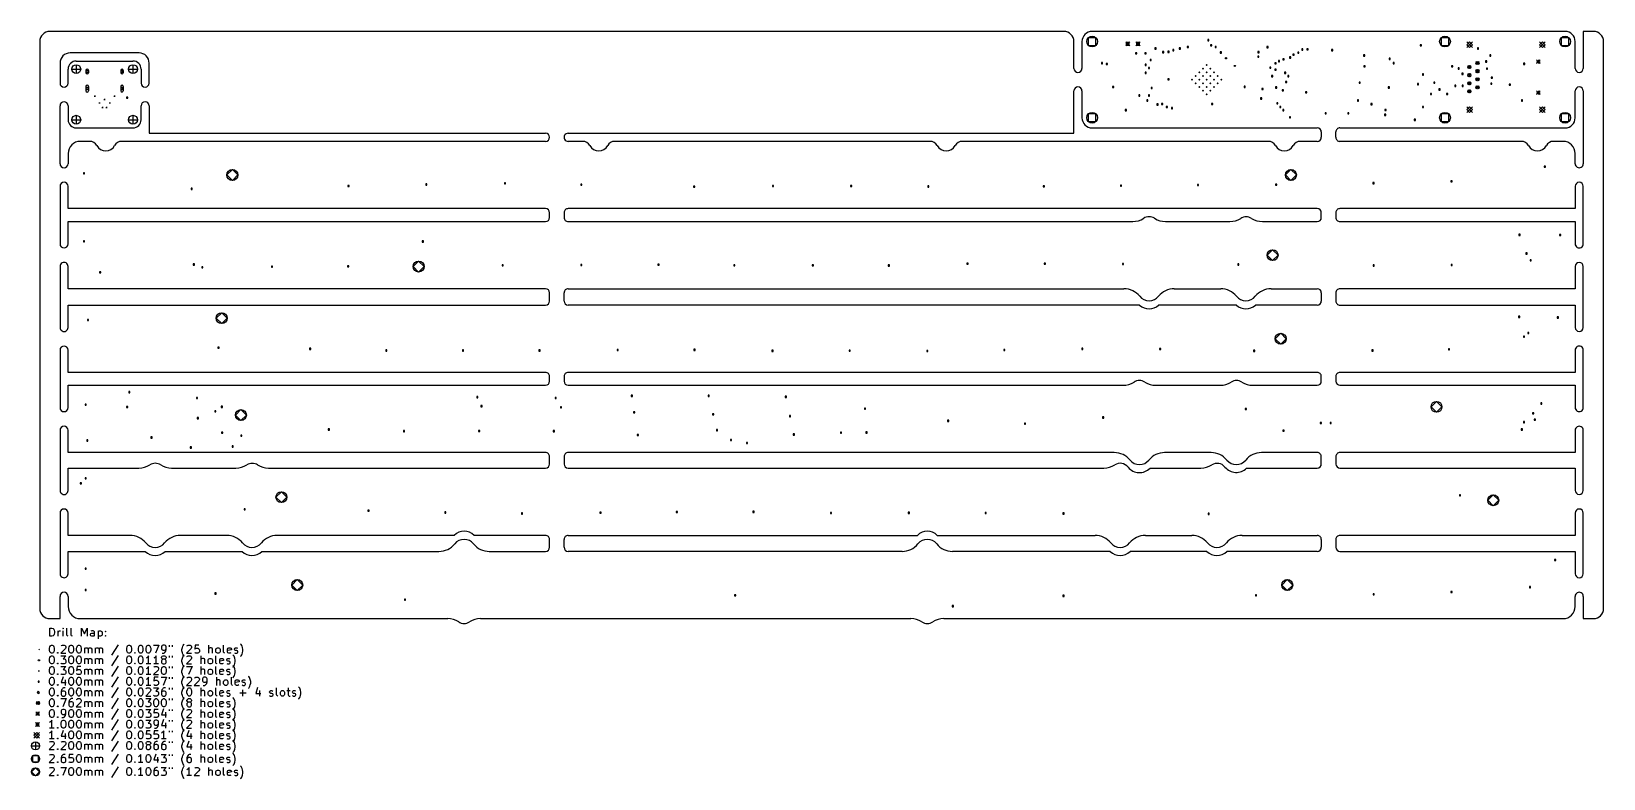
# Model space of a CAD drawing. Extents: x -31 to 357, y -149 to 35.
import ezdxf

# ---------------------------------------------------------------- set-up
doc = ezdxf.new("R2010")
doc.units = 0
doc.layers.add('BLACK', color=7, linetype='CONTINUOUS')

msp = doc.modelspace()

# ---------------------------------------------------------------- linework, layer by layer
at = {"layer": 'BLACK', "linetype": 'CONTINUOUS'}
for p, q in [((224.168, 35.425), (-26.025, 35.425)), ((347.875, 35.425), (231.168, 35.425)), ((352.375, 35.425), (352.375, 26.319)), ((354.875, 35.425), (352.375, 35.425)), ((-28.525, 32.925), (-28.525, -106.985)), ((226.668, 26.319), (226.668, 32.925)), ((228.668, 32.925), (228.668, 26.319)), ((232.105, 33.8619), (230.231, 33.8619)), ((230.231, 33.8619), (230.231, 31.9881)), ((230.231, 31.9881), (232.105, 31.9881)), ((232.105, 31.9881), (232.105, 33.8619)), ((239.45, 32.875), (240.45, 31.875)), ((240.45, 32.875), (239.45, 31.875)), ((240.304, 32.7286), (239.596, 32.7286)), ((239.596, 32.7286), (239.596, 32.0214)), ((239.596, 32.0214), (240.304, 32.0214)), ((240.304, 32.0214), (240.304, 32.7286)), ((241.99, 32.875), (242.99, 31.875)), ((242.99, 32.875), (241.99, 31.875)), ((242.844, 32.7286), (242.136, 32.7286)), ((242.136, 32.7286), (242.136, 32.0214)), ((242.136, 32.0214), (242.844, 32.0214)), ((242.844, 32.0214), (242.844, 32.7286)), ((246.941, 31.3414), (246.659, 31.3414)), ((246.659, 31.3414), (246.659, 31.0586)), ((246.659, 31.0586), (246.941, 31.0586)), ((246.941, 31.0586), (246.941, 31.3414)), ((252.941, 31.3414), (252.659, 31.3414)), ((252.659, 31.3414), (252.659, 31.0586)), ((252.659, 31.0586), (252.941, 31.0586)), ((252.941, 31.0586), (252.941, 31.3414)), ((254.941, 31.7414), (254.659, 31.7414)), ((254.659, 31.7414), (254.659, 31.4586)), ((254.659, 31.4586), (254.941, 31.4586)), ((254.941, 31.4586), (254.941, 31.7414)), ((259.995, 33.4076), (259.712, 33.4076)), ((259.712, 33.4076), (259.712, 33.1248)), ((259.712, 33.1248), (259.995, 33.1248)), ((259.995, 33.1248), (259.995, 33.4076)), ((260.692, 32.1253), (260.409, 32.1253)), ((260.409, 32.1253), (260.409, 31.8425)), ((260.409, 31.8425), (260.692, 31.8425)), ((260.692, 31.8425), (260.692, 32.1253)), ((261.788, 31.7414), (261.506, 31.7414)), ((261.506, 31.7414), (261.506, 31.4586)), ((261.506, 31.4586), (261.788, 31.4586)), ((261.788, 31.4586), (261.788, 31.7414)), ((274.581, 31.7014), (274.299, 31.7014)), ((274.299, 31.7014), (274.299, 31.4186)), ((274.299, 31.4186), (274.581, 31.4186)), ((274.581, 31.4186), (274.581, 31.7014)), ((283.166, 31.1146), (282.884, 31.1146)), ((282.884, 31.1146), (282.884, 30.8317)), ((283.166, 30.8317), (283.166, 31.1146)), ((284.466, 31.1665), (284.184, 31.1665)), ((284.184, 31.1665), (284.184, 30.8836)), ((284.466, 30.8836), (284.466, 31.1665)), ((312.424, 32.1184), (312.141, 32.1184)), ((312.141, 32.1184), (312.141, 31.8356)), ((312.141, 31.8356), (312.424, 31.8356)), ((312.424, 31.8356), (312.424, 32.1184)), ((319.177, 33.8619), (317.303, 33.8619)), ((317.303, 33.8619), (317.303, 31.9881)), ((317.303, 31.9881), (319.177, 31.9881)), ((319.177, 31.9881), (319.177, 33.8619)), ((323.607, 32.825), (325.007, 31.425)), ((325.007, 32.825), (323.607, 31.425)), ((324.308, 32.825), (323.607, 32.125)), ((323.607, 32.125), (324.308, 31.425)), ((325.007, 32.125), (324.308, 32.825)), ((324.308, 31.425), (325.007, 32.125)), ((326.541, 31.3414), (326.259, 31.3414)), ((326.259, 31.3414), (326.259, 31.0586)), ((326.259, 31.0586), (326.541, 31.0586)), ((326.541, 31.0586), (326.541, 31.3414)), ((341.607, 32.825), (343.007, 31.425)), ((343.007, 32.825), (341.607, 31.425)), ((342.308, 32.825), (341.607, 32.125)), ((341.607, 32.125), (342.308, 31.425)), ((343.007, 32.125), (342.308, 32.825)), ((342.308, 31.425), (343.007, 32.125)), ((348.812, 33.8619), (346.938, 33.8619)), ((346.938, 33.8619), (346.938, 31.9881)), ((346.938, 31.9881), (348.812, 31.9881)), ((348.812, 31.9881), (348.812, 33.8619)), ((350.375, 26.319), (350.375, 32.925)), ((357.375, -106.985), (357.375, 32.925)), ((-23.525, 27.625), (-23.525, 22.669)), ((-4.025, 30.125), (-21.025, 30.125)), ((-19.525, 28.125), (-5.525, 28.125)), ((-19.525, 27.225), (-19.525, 25.025)), ((-5.525, 27.225), (-5.525, 25.025)), ((-1.525, 22.669), (-1.525, 27.625)), ((233.741, 27.7414), (233.459, 27.7414)), ((233.459, 27.7414), (233.459, 27.4586)), ((233.459, 27.4586), (233.741, 27.4586)), ((233.741, 27.4586), (233.741, 27.7414)), ((234.944, 27.5184), (234.661, 27.5184)), ((234.661, 27.5184), (234.661, 27.2356)), ((234.661, 27.2356), (234.944, 27.2356)), ((234.944, 27.2356), (234.944, 27.5184)), ((242.164, 30.1712), (241.881, 30.1712)), ((241.881, 30.1712), (241.881, 29.8884)), ((241.881, 29.8884), (242.164, 29.8884)), ((242.164, 29.8884), (242.164, 30.1712)), ((244.466, 30.1414), (244.183, 30.1414)), ((244.183, 30.1414), (244.183, 29.8586)), ((244.183, 29.8586), (244.466, 29.8586)), ((244.541, 27.3414), (244.259, 27.3414)), ((244.259, 27.3414), (244.259, 27.0586)), ((244.466, 29.8586), (244.466, 30.1414)), ((244.541, 27.0586), (244.541, 27.3414)), ((245.741, 28.5414), (245.459, 28.5414)), ((245.459, 28.5414), (245.459, 28.2586)), ((245.459, 28.2586), (245.741, 28.2586)), ((245.741, 28.2586), (245.741, 28.5414)), ((248.837, 30.4371), (248.554, 30.4371)), ((248.554, 30.4371), (248.554, 30.1543)), ((248.554, 30.1543), (248.837, 30.1543)), ((248.837, 30.1543), (248.837, 30.4371)), ((250.141, 30.5414), (249.859, 30.5414)), ((249.859, 30.5414), (249.859, 30.2586)), ((249.859, 30.2586), (250.141, 30.2586)), ((250.141, 30.2586), (250.141, 30.5414)), ((251.341, 30.9414), (251.059, 30.9414)), ((251.059, 30.9414), (251.059, 30.6586)), ((251.059, 30.6586), (251.341, 30.6586)), ((251.341, 30.6586), (251.341, 30.9414)), ((259.322, 27.2312), (259.522, 27.0312)), ((259.522, 27.2312), (259.322, 27.0312)), ((263.063, 30.3854), (262.78, 30.3854)), ((262.78, 30.3854), (262.78, 30.1026)), ((262.78, 30.1026), (263.063, 30.1026)), ((263.063, 30.1026), (263.063, 30.3854)), ((272.309, 29.3537), (272.026, 29.3537)), ((272.026, 29.3537), (272.026, 29.0709)), ((272.026, 29.0709), (272.309, 29.0709)), ((272.366, 30.4641), (272.084, 30.4641)), ((272.084, 30.4641), (272.084, 30.1812)), ((272.084, 30.1812), (272.366, 30.1812)), ((272.309, 29.0709), (272.309, 29.3537)), ((272.366, 30.1812), (272.366, 30.4641)), ((276.56, 27.7), (276.277, 27.7)), ((276.277, 27.7), (276.277, 27.4171)), ((276.277, 27.4171), (276.56, 27.4171)), ((276.56, 27.4171), (276.56, 27.7)), ((277.416, 28.215), (277.134, 28.215)), ((277.134, 28.215), (277.134, 27.9322)), ((277.134, 27.9322), (277.416, 27.9322)), ((277.416, 27.9322), (277.416, 28.215)), ((278.541, 28.6646), (278.259, 28.6646)), ((278.259, 28.6646), (278.259, 28.3817)), ((278.259, 28.3817), (278.541, 28.3817)), ((278.541, 28.3817), (278.541, 28.6646)), ((280.191, 29.1381), (279.909, 29.1381)), ((279.909, 29.1381), (279.909, 28.8552)), ((279.909, 28.8552), (280.191, 28.8552)), ((280.191, 28.8552), (280.191, 29.1381)), ((280.991, 29.8146), (280.709, 29.8146)), ((280.709, 29.8146), (280.709, 29.5317)), ((280.709, 29.5317), (280.991, 29.5317)), ((280.991, 29.5317), (280.991, 29.8146)), ((282.191, 30.3396), (281.909, 30.3396)), ((281.909, 30.3396), (281.909, 30.0567)), ((281.909, 30.0567), (282.191, 30.0567)), ((282.191, 30.0567), (282.191, 30.3396)), ((282.884, 30.8317), (283.166, 30.8317)), ((284.184, 30.8836), (284.466, 30.8836)), ((290.541, 30.9414), (290.259, 30.9414)), ((290.259, 30.9414), (290.259, 30.6586)), ((290.259, 30.6586), (290.541, 30.6586)), ((290.541, 30.6586), (290.541, 30.9414)), ((298.441, 29.6114), (298.159, 29.6114)), ((298.159, 29.6114), (298.159, 29.3286)), ((298.159, 29.3286), (298.441, 29.3286)), ((298.441, 29.3286), (298.441, 29.6114)), ((304.741, 28.8014), (304.459, 28.8014)), ((304.459, 28.8014), (304.459, 28.5186)), ((304.459, 28.5186), (304.741, 28.5186)), ((304.741, 28.5186), (304.741, 28.8014)), ((305.741, 27.7414), (305.459, 27.7414)), ((305.459, 27.7414), (305.459, 27.4586)), ((305.459, 27.4586), (305.741, 27.4586)), ((305.741, 27.4586), (305.741, 27.7414)), ((325.876, 28.006), (326.638, 27.244)), ((326.638, 28.006), (325.876, 27.244)), ((328.541, 28.1414), (328.259, 28.1414)), ((328.259, 28.1414), (328.259, 27.8586)), ((328.259, 27.8586), (328.541, 27.8586)), ((328.541, 27.8586), (328.541, 28.1414)), ((329.567, 29.6459), (329.284, 29.6459)), ((329.284, 29.6459), (329.284, 29.3631)), ((329.284, 29.3631), (329.567, 29.3631)), ((329.567, 29.3631), (329.567, 29.6459)), ((337.911, 27.5614), (337.629, 27.5614)), ((337.629, 27.5614), (337.629, 27.2786)), ((337.629, 27.2786), (337.911, 27.2786)), ((337.911, 27.2786), (337.911, 27.5614)), ((340.857, 28.385), (341.757, 27.485)), ((341.757, 28.385), (340.857, 27.485)), ((340.857, 27.935), (341.757, 27.935)), ((341.308, 28.385), (341.308, 27.485)), ((-21.525, 22.669), (-21.525, 26.125)), ((-20.625, 26.125), (-18.425, 26.125)), ((-16.823, 25.825), (-17.123, 25.525)), ((-17.123, 25.825), (-17.123, 25.225)), ((-17.123, 25.525), (-16.823, 25.225)), ((-16.523, 25.525), (-16.823, 25.825)), ((-16.823, 25.225), (-16.523, 25.525)), ((-16.523, 25.825), (-16.523, 25.225)), ((-8.223, 25.825), (-8.523, 25.525)), ((-8.523, 25.825), (-8.523, 25.225)), ((-8.523, 25.525), (-8.223, 25.225)), ((-7.923, 25.525), (-8.223, 25.825)), ((-8.223, 25.225), (-7.923, 25.525)), ((-7.923, 25.825), (-7.923, 25.225)), ((-6.625, 26.125), (-4.425, 26.125)), ((-3.525, 26.125), (-3.525, 22.669)), ((244.259, 27.0586), (244.541, 27.0586)), ((244.541, 25.3414), (244.259, 25.3414)), ((244.259, 25.3414), (244.259, 25.0586)), ((244.259, 25.0586), (244.541, 25.0586)), ((244.541, 25.0586), (244.541, 25.3414)), ((245.341, 26.5414), (245.059, 26.5414)), ((245.059, 26.5414), (245.059, 26.2586)), ((245.059, 26.2586), (245.341, 26.2586)), ((245.341, 26.2586), (245.341, 26.5414)), ((250.141, 23.7414), (249.859, 23.7414)), ((249.859, 23.7414), (249.859, 23.4586)), ((249.859, 23.4586), (250.141, 23.4586)), ((250.141, 23.4586), (250.141, 23.7414)), ((255.716, 23.625), (255.916, 23.425)), ((255.916, 23.625), (255.716, 23.425)), ((256.618, 24.5266), (256.818, 24.3266)), ((256.818, 24.5266), (256.618, 24.3266)), ((257.519, 25.4281), (257.719, 25.2281)), ((257.719, 25.4281), (257.519, 25.2281)), ((257.519, 23.625), (257.719, 23.425)), ((257.719, 23.625), (257.519, 23.425)), ((258.421, 26.3297), (258.621, 26.1297)), ((258.621, 26.3297), (258.421, 26.1297)), ((258.421, 24.5266), (258.621, 24.3266)), ((258.621, 24.5266), (258.421, 24.3266)), ((259.322, 25.4281), (259.522, 25.2281)), ((259.522, 25.4281), (259.322, 25.2281)), ((259.322, 23.625), (259.522, 23.425)), ((259.522, 23.625), (259.322, 23.425)), ((260.224, 26.3297), (260.424, 26.1297)), ((260.424, 26.3297), (260.224, 26.1297)), ((260.224, 24.5266), (260.424, 24.3266)), ((260.424, 24.5266), (260.224, 24.3266)), ((261.125, 25.4281), (261.325, 25.2281)), ((261.325, 25.4281), (261.125, 25.2281)), ((261.125, 23.625), (261.325, 23.425)), ((261.325, 23.625), (261.125, 23.425)), ((262.027, 24.5266), (262.227, 24.3266)), ((262.227, 24.5266), (262.027, 24.3266)), ((262.929, 23.625), (263.129, 23.425)), ((263.129, 23.625), (262.929, 23.425)), ((275.293, 26.6478), (275.01, 26.6478)), ((275.01, 26.6478), (275.01, 26.365)), ((275.01, 26.365), (275.293, 26.365)), ((275.293, 26.365), (275.293, 26.6478)), ((275.741, 24.5414), (275.459, 24.5414)), ((275.459, 24.5414), (275.459, 24.2586)), ((275.459, 24.2586), (275.741, 24.2586)), ((275.741, 24.2586), (275.741, 24.5414)), ((276.571, 26.1369), (276.289, 26.1369)), ((276.289, 26.1369), (276.289, 25.8541)), ((276.289, 25.8541), (276.571, 25.8541)), ((276.571, 25.8541), (276.571, 26.1369)), ((278.941, 25.3414), (278.659, 25.3414)), ((278.659, 25.3414), (278.659, 25.0586)), ((278.659, 25.0586), (278.941, 25.0586)), ((278.941, 25.0586), (278.941, 25.3414)), ((279.741, 24.5414), (279.459, 24.5414)), ((279.459, 24.5414), (279.459, 24.2586)), ((279.459, 24.2586), (279.741, 24.2586)), ((279.741, 24.2586), (279.741, 24.5414)), ((298.541, 26.9414), (298.259, 26.9414)), ((298.259, 26.9414), (298.259, 26.6586)), ((298.259, 26.6586), (298.541, 26.6586)), ((298.541, 26.6586), (298.541, 26.9414)), ((312.941, 24.9414), (312.659, 24.9414)), ((312.659, 24.9414), (312.659, 24.6586)), ((312.659, 24.6586), (312.941, 24.6586)), ((312.941, 24.6586), (312.941, 24.9414)), ((320.141, 26.9414), (319.859, 26.9414)), ((319.859, 26.9414), (319.859, 26.6586)), ((319.859, 26.6586), (320.141, 26.6586)), ((320.141, 26.6586), (320.141, 26.9414)), ((321.779, 26.4032), (321.496, 26.4032)), ((321.496, 26.4032), (321.496, 26.1204)), ((321.496, 26.1204), (321.779, 26.1204)), ((321.779, 26.1204), (321.779, 26.4032)), ((322.692, 25.0955), (322.41, 25.0955)), ((322.41, 25.0955), (322.41, 24.8127)), ((322.41, 24.8127), (322.692, 24.8127)), ((322.692, 24.8127), (322.692, 25.0955)), ((323.876, 27.006), (324.638, 26.244)), ((324.638, 27.006), (323.876, 26.244)), ((323.876, 25.006), (324.638, 24.244)), ((324.638, 25.006), (323.876, 24.244)), ((325.876, 26.006), (326.638, 25.244)), ((326.638, 26.006), (325.876, 25.244)), ((325.876, 24.006), (326.638, 23.244)), ((326.638, 24.006), (325.876, 23.244)), ((328.741, 26.3714), (328.459, 26.3714)), ((328.459, 26.3714), (328.459, 26.0886)), ((328.459, 26.0886), (328.741, 26.0886)), ((328.741, 26.0886), (328.741, 26.3714)), ((329.951, 24.1714), (329.669, 24.1714)), ((329.669, 24.1714), (329.669, 23.8886)), ((329.669, 23.8886), (329.951, 23.8886)), ((329.951, 23.8886), (329.951, 24.1714)), ((-17.123, 21.875), (-17.123, 20.775)), ((-16.823, 21.625), (-17.123, 21.325)), ((-17.123, 21.325), (-16.823, 21.025)), ((-16.523, 21.325), (-16.823, 21.625)), ((-16.823, 21.025), (-16.523, 21.325)), ((-16.523, 21.875), (-16.523, 20.775)), ((-15.1254, 19.429), (-14.8206, 19.429)), ((-14.973, 19.5814), (-14.973, 19.2766)), ((-10.2254, 19.429), (-9.9206, 19.429)), ((-10.073, 19.5814), (-10.073, 19.2766)), ((-8.523, 21.875), (-8.523, 20.775)), ((-8.223, 21.625), (-8.523, 21.325)), ((-8.523, 21.325), (-8.223, 21.025)), ((-7.923, 21.325), (-8.223, 21.625)), ((-8.223, 21.025), (-7.923, 21.325)), ((-7.923, 21.875), (-7.923, 20.775)), ((226.668, 10.3), (226.668, 20.731)), ((228.668, 20.731), (228.668, 14.125)), ((236.514, 21.8584), (236.231, 21.8584)), ((236.231, 21.8584), (236.231, 21.5756)), ((236.231, 21.5756), (236.514, 21.5756)), ((236.514, 21.5756), (236.514, 21.8584)), ((242.941, 19.7414), (242.659, 19.7414)), ((242.659, 19.7414), (242.659, 19.4586)), ((242.659, 19.4586), (242.941, 19.4586)), ((242.941, 19.4586), (242.941, 19.7414)), ((245.341, 19.7414), (245.059, 19.7414)), ((245.059, 19.7414), (245.059, 19.4586)), ((245.059, 19.4586), (245.341, 19.4586)), ((245.341, 19.4586), (245.341, 19.7414)), ((246.024, 21.6184), (245.741, 21.6184)), ((245.741, 21.6184), (245.741, 21.3356)), ((245.741, 21.3356), (246.024, 21.3356)), ((246.024, 21.3356), (246.024, 21.6184)), ((256.618, 22.7234), (256.818, 22.5234)), ((256.818, 22.7234), (256.618, 22.5234)), ((257.519, 21.8219), (257.719, 21.6219)), ((257.719, 21.8219), (257.519, 21.6219)), ((258.421, 22.7234), (258.621, 22.5234)), ((258.621, 22.7234), (258.421, 22.5234)), ((258.421, 20.9203), (258.621, 20.7203)), ((258.621, 20.9203), (258.421, 20.7203)), ((259.322, 21.8219), (259.522, 21.6219)), ((259.522, 21.8219), (259.322, 21.6219)), ((259.322, 20.0188), (259.522, 19.8188)), ((259.522, 20.0188), (259.322, 19.8188)), ((260.224, 22.7234), (260.424, 22.5234)), ((260.424, 22.7234), (260.224, 22.5234)), ((260.224, 20.9203), (260.424, 20.7203)), ((260.424, 20.9203), (260.224, 20.7203)), ((261.125, 21.8219), (261.325, 21.6219)), ((261.325, 21.8219), (261.125, 21.6219)), ((262.027, 22.7234), (262.227, 22.5234)), ((262.227, 22.7234), (262.027, 22.5234)), ((268.941, 21.8966), (268.659, 21.8966)), ((268.659, 21.8966), (268.659, 21.6138)), ((268.659, 21.6138), (268.941, 21.6138)), ((268.941, 21.6138), (268.941, 21.8966)), ((273.341, 21.3414), (273.059, 21.3414)), ((273.059, 21.3414), (273.059, 21.0586)), ((273.059, 21.0586), (273.341, 21.0586)), ((273.341, 21.0586), (273.341, 21.3414)), ((276.713, 21.7381), (276.43, 21.7381)), ((276.43, 21.7381), (276.43, 21.4553)), ((276.43, 21.4553), (276.713, 21.4553)), ((276.713, 21.4553), (276.713, 21.7381)), ((278.389, 21.0467), (278.106, 21.0467)), ((278.106, 21.0467), (278.106, 20.7639)), ((278.106, 20.7639), (278.389, 20.7639)), ((278.389, 20.7639), (278.389, 21.0467)), ((279.177, 23.1061), (278.894, 23.1061)), ((278.894, 23.1061), (278.894, 22.8233)), ((278.894, 22.8233), (279.177, 22.8233)), ((279.177, 22.8233), (279.177, 23.1061)), ((284.141, 20.5414), (283.859, 20.5414)), ((283.859, 20.5414), (283.859, 20.2586)), ((283.859, 20.2586), (284.141, 20.2586)), ((284.141, 20.2586), (284.141, 20.5414)), ((297.341, 22.9414), (297.059, 22.9414)), ((297.059, 22.9414), (297.059, 22.6586)), ((297.059, 22.6586), (297.341, 22.6586)), ((297.341, 22.6586), (297.341, 22.9414)), ((304.541, 21.7414), (304.259, 21.7414)), ((304.259, 21.7414), (304.259, 21.4586)), ((304.259, 21.4586), (304.541, 21.4586)), ((304.541, 21.4586), (304.541, 21.7414)), ((311.741, 22.5414), (311.459, 22.5414)), ((311.459, 22.5414), (311.459, 22.2586)), ((311.459, 22.2586), (311.741, 22.2586)), ((311.741, 22.2586), (311.741, 22.5414)), ((314.941, 20.1329), (314.659, 20.1329)), ((314.659, 20.1329), (314.659, 19.8501)), ((314.659, 19.8501), (314.941, 19.8501)), ((314.941, 19.8501), (314.941, 20.1329)), ((315.741, 22.9414), (315.459, 22.9414)), ((315.459, 22.9414), (315.459, 22.6586)), ((315.459, 22.6586), (315.741, 22.6586)), ((315.741, 22.6586), (315.741, 22.9414)), ((317.03, 21.2494), (316.748, 21.2494)), ((316.748, 21.2494), (316.748, 20.9665)), ((316.748, 20.9665), (317.03, 20.9665)), ((317.03, 20.9665), (317.03, 21.2494)), ((318.941, 20.1414), (318.659, 20.1414)), ((318.659, 20.1414), (318.659, 19.8586)), ((318.659, 19.8586), (318.941, 19.8586)), ((318.941, 19.8586), (318.941, 20.1414)), ((320.941, 22.1414), (320.659, 22.1414)), ((320.659, 22.1414), (320.659, 21.8586)), ((320.659, 21.8586), (320.941, 21.8586)), ((320.941, 21.8586), (320.941, 22.1414)), ((322.741, 22.1414), (322.458, 22.1414)), ((322.458, 22.1414), (322.458, 21.8586)), ((322.458, 21.8586), (322.741, 21.8586)), ((322.741, 21.8586), (322.741, 22.1414)), ((323.876, 23.006), (324.638, 22.244)), ((324.638, 23.006), (323.876, 22.244)), ((323.876, 21.006), (324.638, 20.244)), ((324.638, 21.006), (323.876, 20.244)), ((325.876, 22.006), (326.638, 21.244)), ((326.638, 22.006), (325.876, 21.244)), ((329.831, 22.6614), (329.549, 22.6614)), ((329.549, 22.6614), (329.549, 22.3786)), ((329.549, 22.3786), (329.831, 22.3786)), ((329.831, 22.3786), (329.831, 22.6614)), ((334.394, 22.4184), (334.111, 22.4184)), ((334.111, 22.4184), (334.111, 22.1356)), ((334.111, 22.1356), (334.394, 22.1356)), ((334.394, 22.1356), (334.394, 22.4184)), ((340.857, 20.765), (341.757, 19.865)), ((341.757, 20.765), (340.857, 19.865)), ((340.857, 20.315), (341.757, 20.315)), ((341.308, 20.765), (341.308, 19.865)), ((350.375, 14.125), (350.375, 20.731)), ((352.375, 20.731), (352.375, 2.794)), ((-23.525, 2.794), (-23.525, 17.081)), ((-21.525, 17.081), (-21.525, 13.625)), ((-13.9454, 17.778), (-13.6406, 17.778)), ((-13.793, 17.9304), (-13.793, 17.6256)), ((-13.1754, 16.652), (-12.8706, 16.652)), ((-13.023, 16.8044), (-13.023, 16.4996)), ((-12.6754, 18.6416), (-12.3706, 18.6416)), ((-12.523, 18.794), (-12.523, 18.4892)), ((-12.1774, 16.65), (-11.8726, 16.65)), ((-12.025, 16.8024), (-12.025, 16.4976)), ((-11.4054, 17.778), (-11.1006, 17.778)), ((-11.253, 17.9304), (-11.253, 17.6256)), ((-6.82261, 19.2019), (-7.10545, 19.2019)), ((-7.10545, 19.2019), (-7.10545, 18.919)), ((-7.10545, 18.919), (-6.82261, 18.919)), ((-6.82261, 18.919), (-6.82261, 19.2019)), ((-3.525, 13.625), (-3.525, 17.081)), ((-1.525, 17.081), (-1.525, 10.3)), ((239.634, 16.1284), (239.351, 16.1284)), ((239.351, 16.1284), (239.351, 15.8456)), ((239.351, 15.8456), (239.634, 15.8456)), ((239.634, 15.8456), (239.634, 16.1284)), ((244.941, 18.5414), (244.659, 18.5414)), ((244.659, 18.5414), (244.659, 18.2586)), ((244.659, 18.2586), (244.941, 18.2586)), ((244.941, 18.2586), (244.941, 18.5414)), ((247.441, 17.5391), (247.159, 17.5391)), ((247.159, 17.5391), (247.159, 17.2562)), ((247.159, 17.2562), (247.441, 17.2562)), ((247.441, 17.2562), (247.441, 17.5391)), ((248.589, 17.6625), (248.307, 17.6625)), ((248.307, 17.6625), (248.307, 17.3797)), ((248.307, 17.3797), (248.589, 17.3797)), ((248.589, 17.3797), (248.589, 17.6625)), ((249.741, 16.9414), (249.459, 16.9414)), ((249.459, 16.9414), (249.459, 16.6586)), ((249.459, 16.6586), (249.741, 16.6586)), ((249.741, 16.6586), (249.741, 16.9414)), ((251.042, 16.642), (250.759, 16.642)), ((250.759, 16.642), (250.759, 16.3592)), ((250.759, 16.3592), (251.042, 16.3592)), ((251.042, 16.3592), (251.042, 16.642)), ((260.941, 17.6755), (260.659, 17.6755)), ((260.659, 17.6755), (260.659, 17.3927)), ((260.659, 17.3927), (260.941, 17.3927)), ((260.941, 17.3927), (260.941, 17.6755)), ((273.029, 19.0145), (272.746, 19.0145)), ((272.746, 19.0145), (272.746, 18.7316)), ((272.746, 18.7316), (273.029, 18.7316)), ((273.029, 18.7316), (273.029, 19.0145)), ((277.017, 17.8354), (276.734, 17.8354)), ((276.734, 17.8354), (276.734, 17.5526)), ((276.734, 17.5526), (277.017, 17.5526)), ((277.017, 17.5526), (277.017, 17.8354)), ((277.741, 16.9414), (277.459, 16.9414)), ((277.459, 16.9414), (277.459, 16.6586)), ((277.459, 16.6586), (277.741, 16.6586)), ((277.741, 16.6586), (277.741, 16.9414)), ((278.492, 16.1414), (278.209, 16.1414)), ((278.209, 16.1414), (278.209, 15.8586)), ((278.209, 15.8586), (278.492, 15.8586)), ((278.492, 15.8586), (278.492, 16.1414)), ((296.941, 18.5414), (296.659, 18.5414)), ((296.659, 18.5414), (296.659, 18.2586)), ((296.659, 18.2586), (296.941, 18.2586)), ((296.941, 18.2586), (296.941, 18.5414)), ((300.234, 17.6184), (299.951, 17.6184)), ((299.951, 17.6184), (299.951, 17.3356)), ((299.951, 17.3356), (300.234, 17.3356)), ((300.234, 17.3356), (300.234, 17.6184)), ((303.704, 16.1584), (303.421, 16.1584)), ((303.421, 16.1584), (303.421, 15.8756)), ((303.421, 15.8756), (303.704, 15.8756)), ((303.704, 15.8756), (303.704, 16.1584)), ((312.941, 16.9414), (312.659, 16.9414)), ((312.659, 16.9414), (312.659, 16.6586)), ((312.659, 16.6586), (312.941, 16.6586)), ((312.941, 16.6586), (312.941, 16.9414)), ((323.607, 16.825), (325.007, 15.425)), ((325.007, 16.825), (323.607, 15.425)), ((324.308, 16.825), (323.607, 16.125)), ((323.607, 16.125), (324.308, 15.425)), ((325.007, 16.125), (324.308, 16.825)), ((324.308, 15.425), (325.007, 16.125)), ((337.374, 18.5184), (337.091, 18.5184)), ((337.091, 18.5184), (337.091, 18.2356)), ((337.091, 18.2356), (337.374, 18.2356)), ((337.374, 18.2356), (337.374, 18.5184)), ((341.607, 16.825), (343.007, 15.425)), ((343.007, 16.825), (341.607, 15.425)), ((342.308, 16.825), (341.607, 16.125)), ((341.607, 16.125), (342.308, 15.425)), ((343.007, 16.125), (342.308, 16.825)), ((342.308, 15.425), (343.007, 16.125)), ((-20.625, 13.625), (-18.425, 13.625)), ((-19.525, 14.725), (-19.525, 12.525)), ((-6.625, 13.625), (-4.425, 13.625)), ((-5.525, 14.725), (-5.525, 12.525)), ((232.105, 15.0619), (230.231, 15.0619)), ((230.231, 15.0619), (230.231, 13.1881)), ((230.231, 13.1881), (232.105, 13.1881)), ((232.105, 13.1881), (232.105, 15.0619)), ((280.141, 14.3666), (279.859, 14.3666)), ((279.859, 14.3666), (279.859, 14.0838)), ((279.859, 14.0838), (280.141, 14.0838)), ((280.141, 14.0838), (280.141, 14.3666)), ((288.941, 15.3414), (288.659, 15.3414)), ((288.659, 15.3414), (288.659, 15.0586)), ((288.659, 15.0586), (288.941, 15.0586)), ((288.941, 15.0586), (288.941, 15.3414)), ((294.541, 15.3414), (294.259, 15.3414)), ((294.259, 15.3414), (294.259, 15.0586)), ((294.259, 15.0586), (294.541, 15.0586)), ((294.541, 15.0586), (294.541, 15.3414)), ((303.634, 14.9784), (303.351, 14.9784)), ((303.351, 14.9784), (303.351, 14.6956)), ((303.351, 14.6956), (303.634, 14.6956)), ((303.634, 14.6956), (303.634, 14.9784)), ((310.941, 13.7414), (310.659, 13.7414)), ((310.659, 13.7414), (310.659, 13.4586)), ((310.659, 13.4586), (310.941, 13.4586)), ((310.941, 13.4586), (310.941, 13.7414)), ((319.177, 15.0619), (317.303, 15.0619)), ((317.303, 15.0619), (317.303, 13.1881)), ((317.303, 13.1881), (319.177, 13.1881)), ((319.177, 13.1881), (319.177, 15.0619)), ((348.812, 15.0619), (346.938, 15.0619)), ((346.938, 15.0619), (346.938, 13.1881)), ((346.938, 13.1881), (348.812, 13.1881)), ((348.812, 13.1881), (348.812, 15.0619)), ((-19.525, 11.625), (-5.525, 11.625)), ((-16.191, 8.3), (-18.525, 8.3)), ((96.2774, 8.3), (-8.28005, 8.3)), ((-1.525, 10.3), (96.2774, 10.3)), ((101.865, 10.3), (226.668, 10.3)), ((105.471, 8.3), (101.865, 8.3)), ((191.201, 8.3), (113.382, 8.3)), ((274.651, 8.3), (199.112, 8.3)), ((231.168, 11.625), (286.727, 11.625)), ((286.727, 8.3), (282.562, 8.3)), ((287.727, 10.625), (287.727, 9.3)), ((291.315, 9.3), (291.315, 10.625)), ((292.315, 11.625), (347.875, 11.625)), ((337.109, 8.3), (292.315, 8.3)), ((347.375, 8.3), (345.02, 8.3)), ((-21.525, 5.3), (-21.525, 2.794)), ((350.375, 2.79401), (350.375, 5.3)), ((-17.4586, 0.54142), (-17.7414, 0.54142)), ((-17.7414, 0.54142), (-17.7414, 0.25858)), ((-17.7414, 0.25858), (-17.4586, 0.25858)), ((-17.4586, 0.25858), (-17.4586, 0.54142)), ((19, 1.35), (17.65, 0)), ((17.65, 0), (19, -1.35)), ((20.35, 0), (19, 1.35)), ((19, -1.35), (20.35, 0)), ((280.225, 1.35), (278.875, 0)), ((278.875, 0), (280.225, -1.35)), ((281.575, 0), (280.225, 1.35)), ((280.225, -1.35), (281.575, 0)), ((343.041, 2.19142), (342.759, 2.19142)), ((342.759, 2.19142), (342.759, 1.90858)), ((342.759, 1.90858), (343.041, 1.90858)), ((343.041, 1.90858), (343.041, 2.19142)), ((-23.525, -2.794), (-23.525, -16.991)), ((-21.525, -8.3), (-21.525, -2.794)), ((9.09142, -3.25858), (8.80858, -3.25858)), ((8.80858, -3.25858), (8.80858, -3.54142)), ((8.80858, -3.54142), (9.09142, -3.54142)), ((9.09142, -3.54142), (9.09142, -3.25858)), ((47.7914, -2.55858), (47.5086, -2.55858)), ((47.5086, -2.55858), (47.5086, -2.84142)), ((47.5086, -2.84142), (47.7914, -2.84142)), ((47.7914, -2.84142), (47.7914, -2.55858)), ((66.9914, -2.20858), (66.7086, -2.20858)), ((66.7086, -2.20858), (66.7086, -2.49142)), ((66.7086, -2.49142), (66.9914, -2.49142)), ((66.9914, -2.49142), (66.9914, -2.20858)), ((86.4414, -1.90858), (86.1586, -1.90858)), ((86.1586, -1.90858), (86.1586, -2.19142)), ((86.1586, -2.19142), (86.4414, -2.19142)), ((86.4414, -2.19142), (86.4414, -1.90858)), ((105.241, -2.25858), (104.959, -2.25858)), ((104.959, -2.25858), (104.959, -2.54142)), ((104.959, -2.54142), (105.241, -2.54142)), ((105.241, -2.54142), (105.241, -2.25858)), ((133.091, -2.75858), (132.809, -2.75858)), ((132.809, -2.75858), (132.809, -3.04142)), ((132.809, -3.04142), (133.091, -3.04142)), ((133.091, -3.04142), (133.091, -2.75858)), ((152.541, -2.55858), (152.259, -2.55858)), ((152.259, -2.55858), (152.259, -2.84142)), ((152.259, -2.84142), (152.541, -2.84142)), ((152.541, -2.84142), (152.541, -2.55858)), ((171.841, -2.55858), (171.559, -2.55858)), ((171.559, -2.55858), (171.559, -2.84142)), ((171.559, -2.84142), (171.841, -2.84142)), ((171.841, -2.84142), (171.841, -2.55858)), ((190.891, -2.70858), (190.609, -2.70858)), ((190.609, -2.70858), (190.609, -2.99142)), ((190.609, -2.99142), (190.891, -2.99142)), ((190.891, -2.99142), (190.891, -2.70858)), ((219.391, -2.65858), (219.109, -2.65858)), ((219.109, -2.65858), (219.109, -2.94142)), ((219.109, -2.94142), (219.391, -2.94142)), ((219.391, -2.94142), (219.391, -2.65858)), ((238.441, -2.50858), (238.159, -2.50858)), ((238.159, -2.50858), (238.159, -2.79142)), ((238.159, -2.79142), (238.441, -2.79142)), ((238.441, -2.79142), (238.441, -2.50858)), ((257.441, -2.30858), (257.159, -2.30858)), ((257.159, -2.30858), (257.159, -2.59142)), ((257.159, -2.59142), (257.441, -2.59142)), ((257.441, -2.59142), (257.441, -2.30858)), ((276.741, -2.25858), (276.459, -2.25858)), ((276.459, -2.25858), (276.459, -2.54142)), ((276.459, -2.54142), (276.741, -2.54142)), ((276.741, -2.54142), (276.741, -2.25858)), ((300.741, -1.85858), (300.459, -1.85858)), ((300.459, -1.85858), (300.459, -2.14142)), ((300.459, -2.14142), (300.741, -2.14142)), ((300.741, -2.14142), (300.741, -1.85858)), ((319.991, -1.40858), (319.709, -1.40858)), ((319.709, -1.40858), (319.709, -1.69142)), ((319.709, -1.69142), (319.991, -1.69142)), ((319.991, -1.69142), (319.991, -1.40858)), ((350.375, -2.794), (350.375, -8.3)), ((352.375, -16.991), (352.375, -2.794)), ((96.2774, -8.3), (-21.525, -8.3)), ((-21.525, -11.485), (96.2774, -11.485)), ((-21.525, -16.991), (-21.525, -11.485)), ((97.2774, -10.485), (97.2774, -9.3)), ((100.865, -9.3), (100.865, -10.485)), ((286.727, -8.3), (101.865, -8.3)), ((101.865, -11.485), (241.191, -11.485)), ((249.283, -11.485), (265.152, -11.485)), ((273.198, -11.485), (286.727, -11.485)), ((287.727, -10.485), (287.727, -9.3)), ((291.315, -9.3), (291.315, -10.485)), ((350.375, -8.3), (292.315, -8.3)), ((292.315, -11.485), (350.375, -11.485)), ((350.375, -11.485), (350.375, -16.991)), ((336.767, -14.6311), (336.484, -14.6311)), ((336.484, -14.6311), (336.484, -14.9139)), ((336.484, -14.9139), (336.767, -14.9139)), ((336.767, -14.9139), (336.767, -14.6311)), ((346.801, -14.6811), (346.519, -14.6811)), ((346.519, -14.6811), (346.519, -14.9639)), ((346.519, -14.9639), (346.801, -14.9639)), ((346.801, -14.9639), (346.801, -14.6811)), ((-17.4586, -16.2311), (-17.7414, -16.2311)), ((-17.7414, -16.2311), (-17.7414, -16.5139)), ((-17.7414, -16.5139), (-17.4586, -16.5139)), ((-17.4586, -16.5139), (-17.4586, -16.2311)), ((66.1414, -16.2586), (65.8586, -16.2586)), ((65.8586, -16.2586), (65.8586, -16.5414)), ((65.8586, -16.5414), (66.1414, -16.5414)), ((66.1414, -16.5414), (66.1414, -16.2586)), ((275.701, -18.435), (274.351, -19.785)), ((277.051, -19.785), (275.701, -18.435)), ((338.501, -19.2211), (338.219, -19.2211)), ((338.219, -19.2211), (338.219, -19.5039)), ((338.501, -19.5039), (338.501, -19.2211)), ((-23.525, -22.579), (-23.525, -37.6193)), ((-21.525, -28.085), (-21.525, -22.579)), ((9.64142, -21.9311), (9.35858, -21.9311)), ((9.35858, -21.9311), (9.35858, -22.2139)), ((9.35858, -22.2139), (9.64142, -22.2139)), ((9.64142, -22.2139), (9.64142, -21.9311)), ((11.7414, -22.6586), (11.4586, -22.6586)), ((11.4586, -22.6586), (11.4586, -22.9414)), ((11.4586, -22.9414), (11.7414, -22.9414)), ((11.7414, -22.9414), (11.7414, -22.6586)), ((28.9414, -22.4811), (28.6586, -22.4811)), ((28.6586, -22.4811), (28.6586, -22.7639)), ((28.6586, -22.7639), (28.9414, -22.7639)), ((28.9414, -22.7639), (28.9414, -22.4811)), ((47.7414, -22.3811), (47.4586, -22.3811)), ((47.4586, -22.3811), (47.4586, -22.6639)), ((47.4586, -22.6639), (47.7414, -22.6639)), ((47.7414, -22.6639), (47.7414, -22.3811)), ((64.977, -21.2407), (63.627, -22.5907)), ((63.627, -22.5907), (64.977, -23.9407)), ((66.327, -22.5907), (64.977, -21.2407)), ((64.977, -23.9407), (66.327, -22.5907)), ((85.8414, -22.1311), (85.5586, -22.1311)), ((85.5586, -22.1311), (85.5586, -22.4139)), ((85.5586, -22.4139), (85.8414, -22.4139)), ((85.8414, -22.4139), (85.8414, -22.1311)), ((105.241, -22.0811), (104.959, -22.0811)), ((104.959, -22.0811), (104.959, -22.3639)), ((104.959, -22.3639), (105.241, -22.3639)), ((105.241, -22.3639), (105.241, -22.0811)), ((124.291, -21.9811), (124.009, -21.9811)), ((124.009, -21.9811), (124.009, -22.2639)), ((124.009, -22.2639), (124.291, -22.2639)), ((124.291, -22.2639), (124.291, -21.9811)), ((143.041, -22.1311), (142.759, -22.1311)), ((142.759, -22.1311), (142.759, -22.4139)), ((142.759, -22.4139), (143.041, -22.4139)), ((143.041, -22.4139), (143.041, -22.1311)), ((162.391, -22.1311), (162.109, -22.1311)), ((162.109, -22.1311), (162.109, -22.4139)), ((162.109, -22.4139), (162.391, -22.4139)), ((162.391, -22.4139), (162.391, -22.1311)), ((181.141, -22.1811), (180.859, -22.1811)), ((180.859, -22.1811), (180.859, -22.4639)), ((180.859, -22.4639), (181.141, -22.4639)), ((181.141, -22.4639), (181.141, -22.1811)), ((200.541, -21.7311), (200.259, -21.7311)), ((200.259, -21.7311), (200.259, -22.0139)), ((200.259, -22.0139), (200.541, -22.0139)), ((200.541, -22.0139), (200.541, -21.7311)), ((219.641, -21.7311), (219.359, -21.7311)), ((219.359, -21.7311), (219.359, -22.0139)), ((219.359, -22.0139), (219.641, -22.0139)), ((219.641, -22.0139), (219.641, -21.7311)), ((238.941, -21.8311), (238.659, -21.8311)), ((238.659, -21.8311), (238.659, -22.1139)), ((238.659, -22.1139), (238.941, -22.1139)), ((238.941, -22.1139), (238.941, -21.8311)), ((267.391, -21.9311), (267.109, -21.9311)), ((267.109, -21.9311), (267.109, -22.2139)), ((267.109, -22.2139), (267.391, -22.2139)), ((267.391, -22.2139), (267.391, -21.9311)), ((274.351, -19.785), (275.701, -21.135)), ((275.701, -21.135), (277.051, -19.785)), ((300.791, -22.1811), (300.509, -22.1811)), ((300.509, -22.1811), (300.509, -22.4639)), ((300.509, -22.4639), (300.791, -22.4639)), ((300.791, -22.4639), (300.791, -22.1811)), ((320.041, -22.0811), (319.759, -22.0811)), ((319.759, -22.0811), (319.759, -22.3639)), ((319.759, -22.3639), (320.041, -22.3639)), ((320.041, -22.3639), (320.041, -22.0811)), ((338.219, -19.5039), (338.501, -19.5039)), ((339.513, -20.9248), (339.23, -20.9248)), ((339.23, -20.9248), (339.23, -21.2076)), ((339.23, -21.2076), (339.513, -21.2076)), ((339.513, -21.2076), (339.513, -20.9248)), ((350.375, -22.579), (350.375, -28.085)), ((352.375, -37.6193), (352.375, -22.579)), ((-13.4586, -23.8586), (-13.7414, -23.8586)), ((-13.7414, -23.8586), (-13.7414, -24.1414)), ((-13.7414, -24.1414), (-13.4586, -24.1414)), ((-13.4586, -24.1414), (-13.4586, -23.8586)), ((96.2774, -28.085), (-21.525, -28.085)), ((97.2774, -31.1133), (97.2774, -29.085)), ((100.865, -31.1133), (100.865, -29.085)), ((101.865, -28.085), (239.028, -28.085)), ((251.446, -28.085), (262.904, -28.085)), ((275.322, -28.085), (286.727, -28.085)), ((287.727, -29.085), (287.727, -31.1131)), ((291.315, -29.085), (291.315, -31.1133)), ((350.375, -28.085), (292.315, -28.085)), ((-21.525, -32.1133), (96.2774, -32.1133)), ((-21.525, -37.6193), (-21.525, -32.1133)), ((16.3731, -33.9833), (15.0231, -35.3333)), ((17.7231, -35.3333), (16.3731, -33.9833)), ((242.895, -32.1133), (101.865, -32.1133)), ((266.771, -32.1133), (247.579, -32.1133)), ((286.727, -32.1131), (271.455, -32.1133)), ((292.315, -32.1133), (350.375, -32.1133)), ((336.691, -34.8594), (336.409, -34.8594)), ((336.409, -34.8594), (336.409, -35.1422)), ((336.691, -35.1422), (336.691, -34.8594)), ((350.375, -32.1133), (350.375, -37.6193)), ((-16.4847, -35.6285), (-16.7676, -35.6285)), ((-16.7676, -35.6285), (-16.7676, -35.9114)), ((-16.7676, -35.9114), (-16.4847, -35.9114)), ((-16.4847, -35.9114), (-16.4847, -35.6285)), ((15.0231, -35.3333), (16.3731, -36.6833)), ((16.3731, -36.6833), (17.7231, -35.3333)), ((336.409, -35.1422), (336.691, -35.1422)), ((346.221, -35.0294), (345.939, -35.0294)), ((345.939, -35.0294), (345.939, -35.3122)), ((345.939, -35.3122), (346.221, -35.3122)), ((346.221, -35.3122), (346.221, -35.0294)), ((15.7414, -42.4594), (15.4586, -42.4594)), ((15.4586, -42.4594), (15.4586, -42.7422)), ((15.7414, -42.7422), (15.7414, -42.4594)), ((277.701, -39.0638), (276.351, -40.4138)), ((276.351, -40.4138), (277.701, -41.7638)), ((279.051, -40.4138), (277.701, -39.0638)), ((277.701, -41.7638), (279.051, -40.4138)), ((337.874, -39.7517), (337.591, -39.7517)), ((337.591, -39.7517), (337.591, -40.0345)), ((337.591, -40.0345), (337.874, -40.0345)), ((337.874, -40.0345), (337.874, -39.7517)), ((338.951, -38.8294), (338.669, -38.8294)), ((338.669, -38.8294), (338.669, -39.1122)), ((338.669, -39.1122), (338.951, -39.1122)), ((338.951, -39.1122), (338.951, -38.8294)), ((-23.525, -43.2073), (-23.525, -57.4044)), ((-21.525, -48.7133), (-21.525, -43.2073)), ((15.4586, -42.7422), (15.7414, -42.7422)), ((38.3414, -42.7594), (38.0586, -42.7594)), ((38.0586, -42.7594), (38.0586, -43.0422)), ((38.0586, -43.0422), (38.3414, -43.0422)), ((38.3414, -43.0422), (38.3414, -42.7594)), ((57.1414, -43.1594), (56.8586, -43.1594)), ((56.8586, -43.1594), (56.8586, -43.4422)), ((56.8586, -43.4422), (57.1414, -43.4422)), ((57.1414, -43.4422), (57.1414, -43.1594)), ((76.0414, -43.1594), (75.7586, -43.1594)), ((75.7586, -43.1594), (75.7586, -43.4422)), ((75.7586, -43.4422), (76.0414, -43.4422)), ((76.0414, -43.4422), (76.0414, -43.1594)), ((94.9414, -43.1594), (94.6586, -43.1594)), ((94.6586, -43.1594), (94.6586, -43.4422)), ((94.6586, -43.4422), (94.9414, -43.4422)), ((94.9414, -43.4422), (94.9414, -43.1594)), ((114.241, -43.0594), (113.959, -43.0594)), ((113.959, -43.0594), (113.959, -43.3422)), ((113.959, -43.3422), (114.241, -43.3422)), ((114.241, -43.3422), (114.241, -43.0594)), ((133.191, -43.0094), (132.909, -43.0094)), ((132.909, -43.0094), (132.909, -43.2922)), ((132.909, -43.2922), (133.191, -43.2922)), ((133.191, -43.2922), (133.191, -43.0094)), ((152.441, -43.2594), (152.159, -43.2594)), ((152.159, -43.2594), (152.159, -43.5422)), ((152.159, -43.5422), (152.441, -43.5422)), ((152.441, -43.5422), (152.441, -43.2594)), ((171.491, -43.2094), (171.209, -43.2094)), ((171.209, -43.2094), (171.209, -43.4922)), ((171.209, -43.4922), (171.491, -43.4922)), ((171.491, -43.4922), (171.491, -43.2094)), ((190.641, -43.3094), (190.359, -43.3094)), ((190.359, -43.3094), (190.359, -43.5922)), ((190.359, -43.5922), (190.641, -43.5922)), ((190.641, -43.5922), (190.641, -43.3094)), ((209.641, -43.0594), (209.359, -43.0594)), ((209.359, -43.0594), (209.359, -43.3422)), ((209.359, -43.3422), (209.641, -43.3422)), ((209.641, -43.3422), (209.641, -43.0594)), ((228.891, -42.7594), (228.609, -42.7594)), ((228.609, -42.7594), (228.609, -43.0422)), ((228.609, -43.0422), (228.891, -43.0422)), ((228.891, -43.0422), (228.891, -42.7594)), ((248.091, -42.8094), (247.809, -42.8094)), ((247.809, -42.8094), (247.809, -43.0922)), ((247.809, -43.0922), (248.091, -43.0922)), ((248.091, -43.0922), (248.091, -42.8094)), ((271.291, -43.2594), (271.009, -43.2594)), ((271.009, -43.2594), (271.009, -43.5422)), ((271.009, -43.5422), (271.291, -43.5422)), ((271.291, -43.5422), (271.291, -43.2594)), ((300.491, -43.1594), (300.209, -43.1594)), ((300.209, -43.1594), (300.209, -43.4422)), ((300.209, -43.4422), (300.491, -43.4422)), ((300.491, -43.4422), (300.491, -43.1594)), ((319.391, -42.8594), (319.109, -42.8594)), ((319.109, -42.8594), (319.109, -43.1422)), ((319.109, -43.1422), (319.391, -43.1422)), ((319.391, -43.1422), (319.391, -42.8594)), ((350.375, -43.2073), (350.375, -48.7133)), ((352.375, -57.4044), (352.375, -43.2073)), ((96.2774, -48.7133), (-21.525, -48.7133)), ((97.2774, -50.8983), (97.2774, -49.7133)), ((100.865, -49.7133), (100.865, -50.8983)), ((286.727, -48.7133), (101.865, -48.7133)), ((287.727, -50.8983), (287.727, -49.7133)), ((291.315, -49.7133), (291.315, -50.8983)), ((350.375, -48.7133), (292.315, -48.7133)), ((-21.525, -51.8983), (96.2774, -51.8983)), ((-21.525, -57.4044), (-21.525, -51.8983)), ((-6.25858, -53.435), (-6.54142, -53.435)), ((-6.54142, -53.435), (-6.54142, -53.7179)), ((-6.54142, -53.7179), (-6.25858, -53.7179)), ((-6.25858, -53.7179), (-6.25858, -53.435)), ((101.865, -51.8983), (238.81, -51.8983)), ((246.902, -51.8983), (262.771, -51.8983)), ((270.816, -51.8983), (286.727, -51.8983)), ((292.315, -51.8983), (350.375, -51.8983)), ((350.375, -51.8983), (350.375, -57.4044)), ((-17.0586, -56.5444), (-17.3414, -56.5444)), ((-17.3414, -56.5444), (-17.3414, -56.8272)), ((-17.3414, -56.8272), (-17.0586, -56.8272)), ((-17.0586, -56.8272), (-17.0586, -56.5444)), ((-6.80858, -57.0944), (-7.09142, -57.0944)), ((-7.09142, -57.0944), (-7.09142, -57.3772)), ((-7.09142, -57.3772), (-6.80858, -57.3772)), ((-6.80858, -57.3772), (-6.80858, -57.0944)), ((10.4414, -54.8944), (10.1586, -54.8944)), ((10.1586, -54.8944), (10.1586, -55.1772)), ((10.1586, -55.1772), (10.4414, -55.1772)), ((10.4414, -55.1772), (10.4414, -54.8944)), ((14.9366, -58.1759), (14.6538, -58.1759)), ((14.6538, -58.1759), (14.6538, -58.4587)), ((14.9366, -58.4587), (14.9366, -58.1759)), ((16.5414, -57.0586), (16.2586, -57.0586)), ((16.2586, -57.0586), (16.2586, -57.3414)), ((16.2586, -57.3414), (16.5414, -57.3414)), ((16.5414, -57.3414), (16.5414, -57.0586)), ((21.1172, -57.901), (19.7672, -59.251)), ((22.4672, -59.251), (21.1172, -57.901)), ((79.5914, -54.6944), (79.3086, -54.6944)), ((79.3086, -54.6944), (79.3086, -54.9772)), ((79.3086, -54.9772), (79.5914, -54.9772)), ((79.5914, -54.9772), (79.5914, -54.6944)), ((80.6414, -56.8944), (80.3586, -56.8944)), ((80.3586, -56.8944), (80.3586, -57.1772)), ((80.3586, -57.1772), (80.6414, -57.1772)), ((80.6414, -57.1772), (80.6414, -56.8944)), ((98.9414, -54.8944), (98.6586, -54.8944)), ((98.6586, -54.8944), (98.6586, -55.1772)), ((98.6586, -55.1772), (98.9414, -55.1772)), ((98.9414, -55.1772), (98.9414, -54.8944)), ((100.241, -57.1944), (99.9586, -57.1944)), ((99.9586, -57.1944), (99.9586, -57.4772)), ((99.9586, -57.4772), (100.241, -57.4772)), ((100.241, -57.4772), (100.241, -57.1944)), ((117.741, -54.3444), (117.459, -54.3444)), ((117.459, -54.3444), (117.459, -54.6272)), ((117.459, -54.6272), (117.741, -54.6272)), ((117.741, -54.6272), (117.741, -54.3444)), ((136.691, -54.3444), (136.409, -54.3444)), ((136.409, -54.3444), (136.409, -54.6272)), ((136.409, -54.6272), (136.691, -54.6272)), ((136.691, -54.6272), (136.691, -54.3444)), ((155.741, -54.5944), (155.459, -54.5944)), ((155.459, -54.5944), (155.459, -54.8772)), ((155.459, -54.8772), (155.741, -54.8772)), ((155.741, -54.8772), (155.741, -54.5944)), ((175.241, -57.5444), (174.959, -57.5444)), ((174.959, -57.5444), (174.959, -57.8272)), ((174.959, -57.8272), (175.241, -57.8272)), ((175.241, -57.8272), (175.241, -57.5444)), ((269.241, -57.5944), (268.959, -57.5944)), ((268.959, -57.5944), (268.959, -57.8772)), ((268.959, -57.8772), (269.241, -57.8772)), ((269.241, -57.8772), (269.241, -57.5944)), ((316.149, -55.8572), (314.799, -57.2072)), ((314.799, -57.2072), (316.149, -58.5572)), ((317.499, -57.2072), (316.149, -55.8572)), ((316.149, -58.5572), (317.499, -57.2072)), ((342.141, -56.2586), (341.859, -56.2586)), ((341.859, -56.2586), (341.859, -56.5414)), ((341.859, -56.5414), (342.141, -56.5414)), ((342.141, -56.5414), (342.141, -56.2586)), ((10.6414, -59.8586), (10.3586, -59.8586)), ((10.3586, -59.8586), (10.3586, -60.1414)), ((10.3586, -60.1414), (10.6414, -60.1414)), ((10.6414, -60.1414), (10.6414, -59.8586)), ((14.6538, -58.4587), (14.9366, -58.4587)), ((19.7672, -59.251), (21.1172, -60.601)), ((21.1172, -60.601), (22.4672, -59.251)), ((118.291, -58.4444), (118.009, -58.4444)), ((118.009, -58.4444), (118.009, -58.7272)), ((118.009, -58.7272), (118.291, -58.7272)), ((118.291, -58.7272), (118.291, -58.4444)), ((137.791, -58.9444), (137.509, -58.9444)), ((137.509, -58.9444), (137.509, -59.2272)), ((137.509, -59.2272), (137.791, -59.2272)), ((137.791, -59.2272), (137.791, -58.9444)), ((156.741, -59.374), (156.459, -59.374)), ((156.459, -59.374), (156.459, -59.6568)), ((156.459, -59.6568), (156.741, -59.6568)), ((156.741, -59.6568), (156.741, -59.374)), ((195.791, -60.5444), (195.509, -60.5444)), ((195.509, -60.5444), (195.509, -60.8272)), ((195.509, -60.8272), (195.791, -60.8272)), ((195.791, -60.8272), (195.791, -60.5444)), ((214.741, -61.2444), (214.459, -61.2444)), ((214.459, -61.2444), (214.459, -61.5272)), ((214.459, -61.5272), (214.741, -61.5272)), ((214.741, -61.5272), (214.741, -61.2444)), ((234.041, -59.6944), (233.759, -59.6944)), ((233.759, -59.6944), (233.759, -59.9772)), ((233.759, -59.9772), (234.041, -59.9772)), ((234.041, -59.9772), (234.041, -59.6944)), ((287.731, -61.0586), (287.448, -61.0586)), ((287.448, -61.0586), (287.448, -61.3414)), ((287.448, -61.3414), (287.731, -61.3414)), ((287.731, -61.3414), (287.731, -61.0586)), ((290.18, -61.0586), (289.897, -61.0586)), ((289.897, -61.0586), (289.897, -61.3414)), ((289.897, -61.3414), (290.18, -61.3414)), ((290.18, -61.3414), (290.18, -61.0586)), ((337.897, -60.8581), (337.614, -60.8581)), ((337.614, -60.8581), (337.614, -61.1409)), ((337.614, -61.1409), (337.897, -61.1409)), ((337.897, -61.1409), (337.897, -60.8581)), ((340.141, -58.6586), (339.859, -58.6586)), ((339.859, -58.6586), (339.859, -58.9414)), ((339.859, -58.9414), (340.141, -58.9414)), ((340.141, -58.9414), (340.141, -58.6586)), ((340.541, -60.2586), (340.259, -60.2586)), ((340.259, -60.2586), (340.259, -60.5414)), ((340.259, -60.5414), (340.541, -60.5414)), ((340.541, -60.5414), (340.541, -60.2586)), ((-23.525, -62.9923), (-23.525, -77.8413)), ((-21.525, -68.4983), (-21.525, -62.9923)), ((-16.6586, -65.3944), (-16.9414, -65.3944)), ((-16.9414, -65.3944), (-16.9414, -65.6772)), ((-16.9414, -65.6772), (-16.6586, -65.6772)), ((-16.6586, -65.6772), (-16.6586, -65.3944)), ((-0.80858, -64.6444), (-1.09142, -64.6444)), ((-1.09142, -64.6444), (-1.09142, -64.9272)), ((-1.09142, -64.9272), (-0.80858, -64.9272)), ((-0.80858, -64.9272), (-0.80858, -64.6444)), ((16.6414, -63.4444), (16.3586, -63.4444)), ((16.3586, -63.4444), (16.3586, -63.7272)), ((16.3586, -63.7272), (16.6414, -63.7272)), ((16.6414, -63.7272), (16.6414, -63.4444)), ((21.3453, -64.2069), (21.0624, -64.2069)), ((21.0624, -64.2069), (21.0624, -64.4897)), ((21.0624, -64.4897), (21.3453, -64.4897)), ((21.3453, -64.4897), (21.3453, -64.2069)), ((42.9414, -62.6586), (42.6586, -62.6586)), ((42.6586, -62.6586), (42.6586, -62.9414)), ((42.6586, -62.9414), (42.9414, -62.9414)), ((42.9414, -62.9414), (42.9414, -62.6586)), ((61.4914, -63.0944), (61.2086, -63.0944)), ((61.2086, -63.0944), (61.2086, -63.3772)), ((61.2086, -63.3772), (61.4914, -63.3772)), ((61.4914, -63.3772), (61.4914, -63.0944)), ((80.0414, -63.0444), (79.7586, -63.0444)), ((79.7586, -63.0444), (79.7586, -63.3272)), ((79.7586, -63.3272), (80.0414, -63.3272)), ((80.0414, -63.3272), (80.0414, -63.0444)), ((98.4914, -63.0944), (98.2086, -63.0944)), ((98.2086, -63.0944), (98.2086, -63.3772)), ((98.2086, -63.3772), (98.4914, -63.3772)), ((98.4914, -63.3772), (98.4914, -63.0944)), ((119.191, -64.0444), (118.909, -64.0444)), ((118.909, -64.0444), (118.909, -64.3272)), ((118.909, -64.3272), (119.191, -64.3272)), ((119.191, -64.3272), (119.191, -64.0444)), ((138.741, -62.8444), (138.459, -62.8444)), ((138.459, -62.8444), (138.459, -63.1272)), ((138.459, -63.1272), (138.741, -63.1272)), ((138.741, -63.1272), (138.741, -62.8444)), ((142.191, -65.2444), (141.909, -65.2444)), ((141.909, -65.2444), (141.909, -65.5272)), ((141.909, -65.5272), (142.191, -65.5272)), ((142.191, -65.5272), (142.191, -65.2444)), ((157.691, -63.8944), (157.409, -63.8944)), ((157.409, -63.8944), (157.409, -64.1772)), ((157.409, -64.1772), (157.691, -64.1772)), ((157.691, -64.1772), (157.691, -63.8944)), ((169.341, -63.4444), (169.059, -63.4444)), ((169.059, -63.4444), (169.059, -63.7272)), ((169.059, -63.7272), (169.341, -63.7272)), ((169.341, -63.7272), (169.341, -63.4444)), ((175.641, -63.3944), (175.359, -63.3944)), ((175.359, -63.3944), (175.359, -63.6772)), ((175.359, -63.6772), (175.641, -63.6772)), ((175.641, -63.6772), (175.641, -63.3944)), ((278.541, -62.9444), (278.259, -62.9444)), ((278.259, -62.9444), (278.259, -63.2272)), ((278.259, -63.2272), (278.541, -63.2272)), ((278.541, -63.2272), (278.541, -62.9444)), ((337.341, -62.6586), (337.059, -62.6586)), ((337.059, -62.6586), (337.059, -62.9414)), ((337.059, -62.9414), (337.341, -62.9414)), ((337.341, -62.9414), (337.341, -62.6586)), ((350.375, -62.9923), (350.375, -68.4983)), ((352.375, -77.8413), (352.375, -62.9923)), ((96.2774, -68.4983), (-21.525, -68.4983)), ((8.89142, -67.0944), (8.60858, -67.0944)), ((8.60858, -67.0944), (8.60858, -67.3772)), ((8.60858, -67.3772), (8.89142, -67.3772)), ((8.89142, -67.3772), (8.89142, -67.0944)), ((19.2414, -66.8444), (18.9586, -66.8444)), ((18.9586, -66.8444), (18.9586, -67.1272)), ((18.9586, -67.1272), (19.2414, -67.1272)), ((19.2414, -67.1272), (19.2414, -66.8444)), ((97.2774, -71.3353), (97.2774, -69.4983)), ((100.865, -69.4983), (100.865, -71.3353)), ((236.647, -68.4983), (101.865, -68.4983)), ((146.141, -66.0165), (145.859, -66.0165)), ((145.859, -66.0165), (145.859, -66.2994)), ((145.859, -66.2994), (146.141, -66.2994)), ((146.141, -66.2994), (146.141, -66.0165)), ((260.523, -68.4983), (249.064, -68.4983)), ((286.727, -68.4983), (272.94, -68.4983)), ((287.727, -71.3353), (287.727, -69.4983)), ((291.315, -69.4983), (291.315, -71.3353)), ((350.375, -68.4983), (292.315, -68.4983)), ((-21.525, -72.3353), (-4.07783, -72.3353)), ((-21.525, -77.8413), (-21.525, -72.3353)), ((4.01433, -72.3353), (19.8837, -72.3353)), ((27.9288, -72.3353), (96.2774, -72.3353)), ((101.865, -72.3353), (234.047, -72.3353)), ((245.454, -72.3353), (258.009, -72.3353)), ((269.272, -72.3353), (286.727, -72.3353)), ((292.315, -72.3353), (350.375, -72.3353)), ((350.375, -72.3353), (350.375, -77.8413)), ((-18.2586, -75.9314), (-18.5414, -75.9314)), ((-18.5414, -75.9314), (-18.5414, -76.2142)), ((-18.5414, -76.2142), (-18.2586, -76.2142)), ((-18.2586, -76.2142), (-18.2586, -75.9314)), ((-17.0586, -74.7314), (-17.3414, -74.7314)), ((-17.3414, -74.7314), (-17.3414, -75.0142)), ((-17.3414, -75.0142), (-17.0586, -75.0142)), ((-17.0586, -75.0142), (-17.0586, -74.7314)), ((31.1121, -78.1507), (29.7621, -79.5007)), ((29.7621, -79.5007), (31.1121, -80.8507)), ((32.4621, -79.5007), (31.1121, -78.1507)), ((31.1121, -80.8507), (32.4621, -79.5007)), ((322.091, -78.9314), (321.809, -78.9314)), ((321.809, -78.9314), (321.809, -79.2142)), ((321.809, -79.2142), (322.091, -79.2142)), ((322.091, -79.2142), (322.091, -78.9314)), ((330.151, -78.9215), (328.801, -80.2715)), ((328.801, -80.2715), (330.151, -81.6215)), ((331.501, -80.2715), (330.151, -78.9215)), ((330.151, -81.6215), (331.501, -80.2715)), ((-23.525, -83.4293), (-23.525, -98.3913)), ((-21.525, -88.9353), (-21.525, -83.4293)), ((22.1914, -82.3814), (21.9086, -82.3814)), ((21.9086, -82.3814), (21.9086, -82.6642)), ((21.9086, -82.6642), (22.1914, -82.6642)), ((22.1914, -82.6642), (22.1914, -82.3814)), ((52.7414, -82.6814), (52.4586, -82.6814)), ((52.4586, -82.6814), (52.4586, -82.9642)), ((52.4586, -82.9642), (52.7414, -82.9642)), ((52.7414, -82.9642), (52.7414, -82.6814)), ((71.6914, -83.1314), (71.4086, -83.1314)), ((71.4086, -83.1314), (71.4086, -83.4142)), ((71.4086, -83.4142), (71.6914, -83.4142)), ((71.6914, -83.4142), (71.6914, -83.1314)), ((90.6414, -83.3814), (90.3586, -83.3814)), ((90.3586, -83.3814), (90.3586, -83.6642)), ((90.3586, -83.6642), (90.6414, -83.6642)), ((90.6414, -83.6642), (90.6414, -83.3814)), ((109.991, -83.1814), (109.709, -83.1814)), ((109.709, -83.1814), (109.709, -83.4642)), ((109.709, -83.4642), (109.991, -83.4642)), ((109.991, -83.4642), (109.991, -83.1814)), ((128.841, -83.0314), (128.559, -83.0314)), ((128.559, -83.0314), (128.559, -83.3142)), ((128.559, -83.3142), (128.841, -83.3142)), ((128.841, -83.3142), (128.841, -83.0314)), ((147.741, -82.9814), (147.459, -82.9814)), ((147.459, -82.9814), (147.459, -83.2642)), ((147.459, -83.2642), (147.741, -83.2642)), ((147.741, -83.2642), (147.741, -82.9814)), ((166.891, -83.2814), (166.609, -83.2814)), ((166.609, -83.2814), (166.609, -83.5642)), ((166.609, -83.5642), (166.891, -83.5642)), ((166.891, -83.5642), (166.891, -83.2814)), ((186.091, -83.2314), (185.809, -83.2314)), ((185.809, -83.2314), (185.809, -83.5142)), ((185.809, -83.5142), (186.091, -83.5142)), ((186.091, -83.5142), (186.091, -83.2314)), ((205.041, -83.2814), (204.759, -83.2814)), ((204.759, -83.2814), (204.759, -83.5642)), ((204.759, -83.5642), (205.041, -83.5642)), ((205.041, -83.5642), (205.041, -83.2814)), ((224.241, -83.3814), (223.959, -83.3814)), ((223.959, -83.3814), (223.959, -83.6642)), ((223.959, -83.6642), (224.241, -83.6642)), ((224.241, -83.6642), (224.241, -83.3814)), ((260.091, -83.4814), (259.809, -83.4814)), ((259.809, -83.4814), (259.809, -83.7642)), ((259.809, -83.7642), (260.091, -83.7642)), ((260.091, -83.7642), (260.091, -83.4814)), ((350.375, -83.4293), (350.375, -88.9353)), ((352.375, -98.3913), (352.375, -83.4293)), ((-6.24045, -88.9353), (-21.525, -88.9353)), ((17.6355, -88.9353), (6.17695, -88.9353)), ((73.7454, -88.9353), (30.053, -88.9353)), ((96.2774, -88.9353), (78.6546, -88.9353)), ((101.865, -88.9353), (188.045, -88.9353)), ((192.955, -88.9353), (231.885, -88.9353)), ((244.302, -88.9353), (255.761, -88.9353)), ((268.178, -88.9353), (286.727, -88.9353)), ((350.375, -88.9353), (292.315, -88.9353)), ((-21.525, -92.8853), (-2.48633, -92.8853)), ((-21.525, -98.3913), (-21.525, -92.8853)), ((2.42283, -92.8853), (21.3897, -92.8853)), ((26.2988, -92.8853), (69.9913, -92.8853)), ((82.4087, -92.8853), (96.2774, -92.8853)), ((97.2774, -91.8853), (97.2774, -89.9353)), ((100.865, -91.8853), (100.865, -89.9353)), ((184.291, -92.8853), (101.865, -92.8853)), ((235.639, -92.8853), (196.709, -92.8853)), ((259.515, -92.8853), (240.548, -92.8853)), ((286.727, -92.8853), (264.424, -92.8853)), ((287.727, -89.9353), (287.727, -91.8853)), ((291.315, -89.9353), (291.315, -91.8853)), ((292.315, -92.8853), (350.375, -92.8853)), ((350.375, -92.8853), (350.375, -98.3913)), ((345.591, -94.8814), (345.309, -94.8814)), ((345.309, -94.8814), (345.309, -95.1642)), ((345.309, -95.1642), (345.591, -95.1642)), ((345.591, -95.1642), (345.591, -94.8814)), ((-17.0586, -97.0314), (-17.3414, -97.0314)), ((-17.3414, -97.0314), (-17.3414, -97.3142)), ((-17.3414, -97.3142), (-17.0586, -97.3142)), ((-17.0586, -97.3142), (-17.0586, -97.0314)), ((35.0181, -99.8385), (33.6681, -101.188)), ((36.3681, -101.188), (35.0181, -99.8385)), ((279.32, -99.8385), (277.97, -101.188)), ((280.67, -101.188), (279.32, -99.8385)), ((-23.525, -109.485), (-23.525, -103.979)), ((-21.525, -103.979), (-21.525, -106.485)), ((-17.0586, -102.259), (-17.3414, -102.259)), ((-17.3414, -102.259), (-17.3414, -102.541)), ((-17.3414, -102.541), (-17.0586, -102.541)), ((-17.0586, -102.541), (-17.0586, -102.259)), ((14.9914, -103.131), (14.7086, -103.131)), ((14.7086, -103.131), (14.7086, -103.414)), ((14.7086, -103.414), (14.9914, -103.414)), ((14.9914, -103.414), (14.9914, -103.131)), ((33.6681, -101.188), (35.0181, -102.538)), ((35.0181, -102.538), (36.3681, -101.188)), ((61.7414, -104.659), (61.4586, -104.659)), ((61.4586, -104.659), (61.4586, -104.941)), ((61.7414, -104.941), (61.7414, -104.659)), ((143.241, -103.581), (142.959, -103.581)), ((142.959, -103.581), (142.959, -103.864)), ((142.959, -103.864), (143.241, -103.864)), ((143.241, -103.864), (143.241, -103.581)), ((224.241, -103.731), (223.959, -103.731)), ((223.959, -103.731), (223.959, -104.014)), ((223.959, -104.014), (224.241, -104.014)), ((224.241, -104.014), (224.241, -103.731)), ((271.741, -103.581), (271.459, -103.581)), ((271.459, -103.581), (271.459, -103.864)), ((271.459, -103.864), (271.741, -103.864)), ((271.741, -103.864), (271.741, -103.581)), ((277.97, -101.188), (279.32, -102.538)), ((279.32, -102.538), (280.67, -101.188)), ((300.791, -103.331), (300.509, -103.331)), ((300.509, -103.331), (300.509, -103.614)), ((300.509, -103.614), (300.791, -103.614)), ((300.791, -103.614), (300.791, -103.331)), ((319.991, -102.781), (319.709, -102.781)), ((319.709, -102.781), (319.709, -103.064)), ((319.709, -103.064), (319.991, -103.064)), ((319.991, -103.064), (319.991, -102.781)), ((339.341, -101.581), (339.059, -101.581)), ((339.059, -101.581), (339.059, -101.864)), ((339.059, -101.864), (339.341, -101.864)), ((339.341, -101.864), (339.341, -101.581)), ((350.375, -106.485), (350.375, -103.979)), ((352.375, -103.979), (352.375, -109.485)), ((61.4586, -104.941), (61.7414, -104.941)), ((196.941, -106.259), (196.659, -106.259)), ((196.659, -106.259), (196.659, -106.541)), ((196.659, -106.541), (196.941, -106.541)), ((196.941, -106.541), (196.941, -106.259)), ((-26.025, -109.485), (-23.525, -109.485)), ((-25.9988, -113.825), (-25.9988, -111.825)), ((-25.9988, -111.825), (-25.5226, -111.825)), ((-25.5226, -111.825), (-25.2369, -111.92)), ((-25.2369, -111.92), (-25.0464, -112.111)), ((-25.0464, -112.111), (-24.9512, -112.301)), ((-24.9512, -112.301), (-24.856, -112.682)), ((-23.9988, -113.825), (-23.9988, -112.492)), ((-23.8083, -112.587), (-23.6179, -112.492)), ((-23.6179, -112.492), (-23.4274, -112.492)), ((-22.7607, -111.825), (-22.856, -111.92)), ((-22.856, -111.92), (-22.7607, -112.016)), ((-22.6655, -111.92), (-22.7607, -111.825)), ((-22.7607, -111.825), (-22.7607, -112.016)), ((-22.7607, -112.016), (-22.6655, -111.92)), ((-22.7607, -113.825), (-22.7607, -112.492)), ((-21.8083, -113.539), (-21.8083, -111.825)), ((-20.7607, -113.539), (-20.7607, -111.825)), ((-18.525, -109.485), (72.1539, -109.485)), ((-18.1893, -113.825), (-18.1893, -111.825)), ((-18.1893, -111.825), (-17.5226, -113.254)), ((-17.5226, -113.254), (-16.856, -111.825)), ((-16.856, -111.825), (-16.856, -113.825)), ((-15.7131, -112.492), (-15.9036, -112.587)), ((-15.3321, -112.492), (-15.7131, -112.492)), ((-15.1417, -112.587), (-15.3321, -112.492)), ((-14.094, -112.492), (-14.094, -114.492)), ((-14.094, -112.587), (-13.9036, -112.492)), ((-13.9036, -112.492), (-13.5226, -112.492)), ((-13.5226, -112.492), (-13.3321, -112.587)), ((80.2461, -109.485), (186.454, -109.485)), ((194.546, -109.485), (347.375, -109.485)), ((352.375, -109.485), (354.875, -109.485)), ((-25.5226, -113.825), (-25.9988, -113.825)), ((-25.9988, -116.406), (-25.9036, -116.216)), ((-25.9036, -116.216), (-25.8083, -116.12)), ((-25.8083, -116.12), (-25.6179, -116.025)), ((-25.6179, -116.025), (-25.4274, -116.025)), ((-25.2369, -113.73), (-25.5226, -113.825)), ((-25.4274, -116.025), (-25.2369, -116.12)), ((-25.0464, -113.539), (-25.2369, -113.73)), ((-25.2369, -116.12), (-25.1417, -116.216)), ((-25.1417, -116.216), (-25.0464, -116.406)), ((-24.9512, -113.349), (-25.0464, -113.539)), ((-24.856, -112.968), (-24.9512, -113.349)), ((-24.856, -112.682), (-24.856, -112.968)), ((-23.9988, -112.873), (-23.9036, -112.682)), ((-23.9036, -112.682), (-23.8083, -112.587)), ((-23.2369, -116.216), (-23.1417, -116.12)), ((-23.1417, -116.12), (-22.9512, -116.025)), ((-22.9512, -116.025), (-22.475, -116.025)), ((-22.475, -116.025), (-22.2845, -116.12)), ((-22.2845, -116.12), (-22.1893, -116.216)), ((-22.1893, -116.216), (-22.094, -116.406)), ((-21.7131, -113.73), (-21.8083, -113.539)), ((-21.5226, -113.825), (-21.7131, -113.73)), ((-21.2369, -116.406), (-21.1417, -116.216)), ((-21.1417, -116.216), (-21.0464, -116.12)), ((-21.0464, -116.12), (-20.856, -116.025)), ((-20.856, -116.025), (-20.6655, -116.025)), ((-20.6655, -113.73), (-20.7607, -113.539)), ((-20.475, -113.825), (-20.6655, -113.73)), ((-20.6655, -116.025), (-20.475, -116.12)), ((-20.475, -116.12), (-20.3798, -116.216)), ((-20.3798, -116.216), (-20.2845, -116.406)), ((-19.3321, -116.406), (-19.2369, -116.216)), ((-19.2369, -116.216), (-19.1417, -116.12)), ((-19.1417, -116.12), (-18.9512, -116.025)), ((-18.9512, -116.025), (-18.7607, -116.025)), ((-18.7607, -116.025), (-18.5702, -116.12)), ((-18.5702, -116.12), (-18.475, -116.216)), ((-18.475, -116.216), (-18.3798, -116.406)), ((-15.9988, -113.349), (-15.9036, -113.158)), ((-15.9988, -113.539), (-15.9988, -113.349)), ((-15.9036, -113.73), (-15.9988, -113.539)), ((-15.9036, -113.158), (-15.7131, -113.063)), ((-15.7131, -113.825), (-15.9036, -113.73)), ((-15.7131, -113.063), (-15.2369, -113.063)), ((-15.2369, -113.825), (-15.7131, -113.825)), ((-15.2369, -113.063), (-15.0464, -112.968)), ((-15.0464, -113.73), (-15.2369, -113.825)), ((-15.0464, -112.777), (-15.1417, -112.587)), ((-15.0464, -113.825), (-15.0464, -112.777)), ((-13.9036, -113.825), (-14.094, -113.73)), ((-13.5226, -113.825), (-13.9036, -113.825)), ((-13.3321, -113.73), (-13.5226, -113.825)), ((-13.3321, -112.587), (-13.2369, -112.682)), ((-13.2369, -113.635), (-13.3321, -113.73)), ((-13.2369, -112.682), (-13.1417, -112.873)), ((-13.1417, -113.444), (-13.2369, -113.635)), ((-13.1417, -112.873), (-13.1417, -113.444)), ((-12.3798, -112.682), (-12.2845, -112.587)), ((-12.2845, -112.777), (-12.3798, -112.682)), ((-12.3798, -113.73), (-12.2845, -113.635)), ((-12.2845, -113.825), (-12.3798, -113.73)), ((-12.2845, -112.587), (-12.1893, -112.682)), ((-12.2845, -112.587), (-12.2845, -112.777)), ((-12.1893, -112.682), (-12.2845, -112.777)), ((-12.2845, -113.635), (-12.1893, -113.73)), ((-12.2845, -113.635), (-12.2845, -113.825)), ((-12.1893, -113.73), (-12.2845, -113.825)), ((-9.14167, -115.93), (-10.856, -118.501)), ((-6.95119, -116.406), (-6.85595, -116.216)), ((-6.85595, -116.216), (-6.76071, -116.12)), ((-6.76071, -116.12), (-6.57024, -116.025)), ((-6.57024, -116.025), (-6.37976, -116.025)), ((-6.37976, -116.025), (-6.18928, -116.12)), ((-6.18928, -116.12), (-6.09405, -116.216)), ((-6.09405, -116.216), (-5.99881, -116.406)), ((-4.09405, -116.406), (-3.99881, -116.216)), ((-3.99881, -116.216), (-3.90357, -116.12)), ((-3.90357, -116.12), (-3.7131, -116.025)), ((-3.7131, -116.025), (-3.52262, -116.025)), ((-3.52262, -116.025), (-3.33214, -116.12)), ((-3.33214, -116.12), (-3.2369, -116.216)), ((-3.2369, -116.216), (-3.14167, -116.406)), ((-2.18928, -116.406), (-2.09405, -116.216)), ((-2.09405, -116.216), (-1.99881, -116.12)), ((-1.99881, -116.12), (-1.80833, -116.025)), ((-1.80833, -116.025), (-1.61786, -116.025)), ((-1.61786, -116.025), (-1.42738, -116.12)), ((-1.42738, -116.12), (-1.33214, -116.216)), ((-1.33214, -116.216), (-1.2369, -116.406)), ((-0.475, -116.025), (0.85833, -116.025)), ((0.85833, -116.025), (0.00119, -118.025)), ((1.62024, -116.216), (1.525, -116.406)), ((1.71548, -116.12), (1.62024, -116.216)), ((1.90595, -116.025), (1.71548, -116.12)), ((2.2869, -116.025), (1.90595, -116.025)), ((2.47738, -116.12), (2.2869, -116.025)), ((2.57262, -116.216), (2.47738, -116.12)), ((2.66786, -116.406), (2.57262, -116.216)), ((3.42976, -116.025), (3.42976, -116.406)), ((4.19167, -116.025), (4.19167, -116.406)), ((6.66786, -116.597), (6.76309, -116.311)), ((6.76309, -116.311), (6.85833, -116.12)), ((6.85833, -116.12), (7.04881, -115.835)), ((7.04881, -115.835), (7.14405, -115.739)), ((7.81071, -116.216), (7.90595, -116.12)), ((7.90595, -116.12), (8.09643, -116.025)), ((8.09643, -116.025), (8.57262, -116.025)), ((8.57262, -116.025), (8.76309, -116.12)), ((8.76309, -116.12), (8.85833, -116.216)), ((8.85833, -116.216), (8.95357, -116.406)), ((9.81071, -116.025), (9.71548, -116.977)), ((10.7631, -116.025), (9.81071, -116.025)), ((13.2393, -118.025), (13.2393, -116.025)), ((16.8583, -117.739), (16.8583, -116.025)), ((21.144, -115.835), (21.0488, -115.739)), ((21.3345, -116.12), (21.144, -115.835)), ((21.4298, -116.311), (21.3345, -116.12)), ((21.525, -116.597), (21.4298, -116.311)), ((-28.775, -117.02), (-28.575, -117.22)), ((-28.575, -117.02), (-28.775, -117.22)), ((-26.094, -116.787), (-25.9988, -116.406)), ((-26.094, -117.263), (-26.094, -116.787)), ((-25.9988, -117.644), (-26.094, -117.263)), ((-26.094, -119.427), (-25.9988, -119.046)), ((-26.094, -119.903), (-26.094, -119.427)), ((-25.9988, -120.284), (-26.094, -119.903)), ((-25.9036, -117.835), (-25.9988, -117.644)), ((-25.9988, -119.046), (-25.9036, -118.856)), ((-25.8083, -117.93), (-25.9036, -117.835)), ((-25.9036, -118.856), (-25.8083, -118.76)), ((-25.6179, -118.025), (-25.8083, -117.93)), ((-25.8083, -118.76), (-25.6179, -118.665)), ((-25.4274, -118.025), (-25.6179, -118.025)), ((-25.6179, -118.665), (-25.4274, -118.665)), ((-25.2369, -117.93), (-25.4274, -118.025)), ((-25.4274, -118.665), (-25.2369, -118.76)), ((-25.1417, -117.835), (-25.2369, -117.93)), ((-25.2369, -118.76), (-25.1417, -118.856)), ((-25.0464, -117.644), (-25.1417, -117.835)), ((-25.1417, -118.856), (-25.0464, -119.046)), ((-25.0464, -116.406), (-24.9512, -116.787)), ((-24.9512, -117.263), (-25.0464, -117.644)), ((-25.0464, -119.046), (-24.9512, -119.427)), ((-24.9512, -119.903), (-25.0464, -120.284)), ((-24.9512, -116.787), (-24.9512, -117.263)), ((-24.9512, -119.427), (-24.9512, -119.903)), ((-24.1893, -117.93), (-24.094, -117.835)), ((-24.094, -118.025), (-24.1893, -117.93)), ((-24.094, -117.835), (-23.9988, -117.93)), ((-24.094, -117.835), (-24.094, -118.025)), ((-23.9988, -117.93), (-24.094, -118.025)), ((-22.1893, -116.882), (-23.3321, -118.025)), ((-23.3321, -118.025), (-22.094, -118.025)), ((-23.3321, -118.665), (-22.094, -118.665)), ((-22.094, -118.665), (-22.7607, -119.427)), ((-22.7607, -119.427), (-22.475, -119.427)), ((-22.475, -119.427), (-22.2845, -119.522)), ((-22.2845, -119.522), (-22.1893, -119.617)), ((-22.094, -116.597), (-22.1893, -116.882)), ((-22.1893, -119.617), (-22.094, -119.808)), ((-22.094, -116.406), (-22.094, -116.597)), ((-22.094, -119.808), (-22.094, -120.284)), ((-21.3321, -116.787), (-21.2369, -116.406)), ((-21.3321, -117.263), (-21.3321, -116.787)), ((-21.2369, -117.644), (-21.3321, -117.263)), ((-21.3321, -119.427), (-21.2369, -119.046)), ((-21.3321, -119.903), (-21.3321, -119.427)), ((-21.2369, -120.284), (-21.3321, -119.903)), ((-21.1417, -117.835), (-21.2369, -117.644)), ((-21.2369, -119.046), (-21.1417, -118.856)), ((-21.0464, -117.93), (-21.1417, -117.835)), ((-21.1417, -118.856), (-21.0464, -118.76)), ((-20.856, -118.025), (-21.0464, -117.93)), ((-21.0464, -118.76), (-20.856, -118.665)), ((-20.6655, -118.025), (-20.856, -118.025)), ((-20.856, -118.665), (-20.6655, -118.665)), ((-20.475, -117.93), (-20.6655, -118.025)), ((-20.6655, -118.665), (-20.475, -118.76)), ((-20.3798, -117.835), (-20.475, -117.93)), ((-20.475, -118.76), (-20.3798, -118.856)), ((-20.2845, -117.644), (-20.3798, -117.835)), ((-20.3798, -118.856), (-20.2845, -119.046)), ((-20.2845, -116.406), (-20.1893, -116.787)), ((-20.1893, -117.263), (-20.2845, -117.644)), ((-20.2845, -119.046), (-20.1893, -119.427)), ((-20.1893, -119.903), (-20.2845, -120.284)), ((-20.1893, -116.787), (-20.1893, -117.263)), ((-20.1893, -119.427), (-20.1893, -119.903)), ((-19.4274, -116.787), (-19.3321, -116.406)), ((-19.4274, -117.263), (-19.4274, -116.787)), ((-19.3321, -117.644), (-19.4274, -117.263)), ((-19.4274, -119.427), (-19.3321, -119.046)), ((-19.4274, -119.903), (-19.4274, -119.427)), ((-19.3321, -120.284), (-19.4274, -119.903)), ((-19.2369, -117.835), (-19.3321, -117.644)), ((-19.3321, -119.046), (-19.2369, -118.856)), ((-19.1417, -117.93), (-19.2369, -117.835)), ((-19.2369, -118.856), (-19.1417, -118.76)), ((-18.9512, -118.025), (-19.1417, -117.93)), ((-19.1417, -118.76), (-18.9512, -118.665)), ((-18.7607, -118.025), (-18.9512, -118.025)), ((-18.9512, -118.665), (-18.7607, -118.665)), ((-18.5702, -117.93), (-18.7607, -118.025)), ((-18.7607, -118.665), (-18.5702, -118.76)), ((-18.475, -117.835), (-18.5702, -117.93)), ((-18.5702, -118.76), (-18.475, -118.856)), ((-18.3798, -117.644), (-18.475, -117.835)), ((-18.475, -118.856), (-18.3798, -119.046)), ((-18.3798, -116.406), (-18.2845, -116.787)), ((-18.2845, -117.263), (-18.3798, -117.644)), ((-18.3798, -119.046), (-18.2845, -119.427)), ((-18.2845, -119.903), (-18.3798, -120.284)), ((-18.2845, -116.787), (-18.2845, -117.263)), ((-18.2845, -119.427), (-18.2845, -119.903)), ((-17.4274, -118.025), (-17.4274, -116.692)), ((-17.4274, -116.882), (-17.3321, -116.787)), ((-17.4274, -120.665), (-17.4274, -119.332)), ((-17.4274, -119.522), (-17.3321, -119.427)), ((-17.3321, -116.787), (-17.1417, -116.692)), ((-17.3321, -119.427), (-17.1417, -119.332)), ((-17.1417, -116.692), (-16.856, -116.692)), ((-17.1417, -119.332), (-16.856, -119.332)), ((-16.856, -116.692), (-16.6655, -116.787)), ((-16.856, -119.332), (-16.6655, -119.427)), ((-16.6655, -116.787), (-16.5702, -116.977)), ((-16.6655, -119.427), (-16.5702, -119.617)), ((-16.5702, -116.977), (-16.475, -116.787)), ((-16.5702, -116.977), (-16.5702, -118.025)), ((-16.5702, -119.617), (-16.475, -119.427)), ((-16.5702, -119.617), (-16.5702, -120.665)), ((-16.475, -116.787), (-16.2845, -116.692)), ((-16.475, -119.427), (-16.2845, -119.332)), ((-16.2845, -116.692), (-15.9988, -116.692)), ((-16.2845, -119.332), (-15.9988, -119.332)), ((-15.9988, -116.692), (-15.8083, -116.787)), ((-15.9988, -119.332), (-15.8083, -119.427)), ((-15.8083, -116.787), (-15.7131, -116.977)), ((-15.8083, -119.427), (-15.7131, -119.617)), ((-15.7131, -116.977), (-15.7131, -118.025)), ((-15.7131, -119.617), (-15.7131, -120.665)), ((-14.7607, -118.025), (-14.7607, -116.692)), ((-14.7607, -116.882), (-14.6655, -116.787)), ((-14.7607, -120.665), (-14.7607, -119.332)), ((-14.7607, -119.522), (-14.6655, -119.427)), ((-14.6655, -116.787), (-14.475, -116.692)), ((-14.6655, -119.427), (-14.475, -119.332)), ((-14.475, -116.692), (-14.1893, -116.692)), ((-14.475, -119.332), (-14.1893, -119.332)), ((-14.1893, -116.692), (-13.9988, -116.787)), ((-14.1893, -119.332), (-13.9988, -119.427)), ((-13.9988, -116.787), (-13.9036, -116.977)), ((-13.9988, -119.427), (-13.9036, -119.617)), ((-13.9036, -116.977), (-13.8083, -116.787)), ((-13.9036, -116.977), (-13.9036, -118.025)), ((-13.9036, -119.617), (-13.8083, -119.427)), ((-13.9036, -119.617), (-13.9036, -120.665)), ((-13.8083, -116.787), (-13.6179, -116.692)), ((-13.8083, -119.427), (-13.6179, -119.332)), ((-13.6179, -116.692), (-13.3321, -116.692)), ((-13.6179, -119.332), (-13.3321, -119.332)), ((-13.3321, -116.692), (-13.1417, -116.787)), ((-13.3321, -119.332), (-13.1417, -119.427)), ((-13.1417, -116.787), (-13.0464, -116.977)), ((-13.1417, -119.427), (-13.0464, -119.617)), ((-13.0464, -116.977), (-13.0464, -118.025)), ((-13.0464, -119.617), (-13.0464, -120.665)), ((-9.14167, -118.57), (-10.856, -121.141)), ((-7.04643, -116.787), (-6.95119, -116.406)), ((-7.04643, -117.263), (-7.04643, -116.787)), ((-6.95119, -117.644), (-7.04643, -117.263)), ((-7.04643, -119.427), (-6.95119, -119.046)), ((-7.04643, -119.903), (-7.04643, -119.427)), ((-6.95119, -120.284), (-7.04643, -119.903)), ((-6.85595, -117.835), (-6.95119, -117.644)), ((-6.95119, -119.046), (-6.85595, -118.856)), ((-6.76071, -117.93), (-6.85595, -117.835)), ((-6.85595, -118.856), (-6.76071, -118.76)), ((-6.57024, -118.025), (-6.76071, -117.93)), ((-6.76071, -118.76), (-6.57024, -118.665)), ((-6.37976, -118.025), (-6.57024, -118.025)), ((-6.57024, -118.665), (-6.37976, -118.665)), ((-6.18928, -117.93), (-6.37976, -118.025)), ((-6.37976, -118.665), (-6.18928, -118.76)), ((-6.09405, -117.835), (-6.18928, -117.93)), ((-6.18928, -118.76), (-6.09405, -118.856)), ((-5.99881, -117.644), (-6.09405, -117.835)), ((-6.09405, -118.856), (-5.99881, -119.046)), ((-5.99881, -116.406), (-5.90357, -116.787)), ((-5.90357, -117.263), (-5.99881, -117.644)), ((-5.99881, -119.046), (-5.90357, -119.427)), ((-5.90357, -119.903), (-5.99881, -120.284)), ((-5.90357, -116.787), (-5.90357, -117.263)), ((-5.90357, -119.427), (-5.90357, -119.903)), ((-5.14167, -117.93), (-5.04643, -117.835)), ((-5.04643, -118.025), (-5.14167, -117.93)), ((-5.04643, -117.835), (-4.95119, -117.93)), ((-5.04643, -117.835), (-5.04643, -118.025)), ((-4.95119, -117.93), (-5.04643, -118.025)), ((-4.18928, -116.787), (-4.09405, -116.406)), ((-4.18928, -117.263), (-4.18928, -116.787)), ((-4.09405, -117.644), (-4.18928, -117.263)), ((-4.18928, -119.427), (-4.09405, -119.046)), ((-4.18928, -119.903), (-4.18928, -119.427)), ((-4.09405, -120.284), (-4.18928, -119.903)), ((-3.99881, -117.835), (-4.09405, -117.644)), ((-4.09405, -119.046), (-3.99881, -118.856)), ((-3.90357, -117.93), (-3.99881, -117.835)), ((-3.99881, -118.856), (-3.90357, -118.76)), ((-3.7131, -118.025), (-3.90357, -117.93)), ((-3.90357, -118.76), (-3.7131, -118.665)), ((-3.52262, -118.025), (-3.7131, -118.025)), ((-3.7131, -118.665), (-3.52262, -118.665)), ((-3.33214, -117.93), (-3.52262, -118.025)), ((-3.52262, -118.665), (-3.33214, -118.76)), ((-3.2369, -117.835), (-3.33214, -117.93)), ((-3.33214, -118.76), (-3.2369, -118.856)), ((-3.14167, -117.644), (-3.2369, -117.835)), ((-3.2369, -118.856), (-3.14167, -119.046)), ((-3.14167, -116.406), (-3.04643, -116.787)), ((-3.04643, -117.263), (-3.14167, -117.644)), ((-3.14167, -119.046), (-3.04643, -119.427)), ((-3.04643, -119.903), (-3.14167, -120.284)), ((-3.04643, -116.787), (-3.04643, -117.263)), ((-3.04643, -119.427), (-3.04643, -119.903)), ((-2.28452, -116.787), (-2.18928, -116.406)), ((-2.28452, -117.263), (-2.28452, -116.787)), ((-2.18928, -117.644), (-2.28452, -117.263)), ((-2.09405, -119.141), (-2.28452, -119.237)), ((-2.09405, -117.835), (-2.18928, -117.644)), ((-1.99881, -117.93), (-2.09405, -117.835)), ((-1.90357, -118.951), (-2.09405, -119.141)), ((-1.80833, -118.025), (-1.99881, -117.93)), ((-1.71309, -118.665), (-1.90357, -118.951)), ((-1.61786, -118.025), (-1.80833, -118.025)), ((-1.71309, -120.665), (-1.71309, -118.665)), ((-1.42738, -117.93), (-1.61786, -118.025)), ((-1.33214, -117.835), (-1.42738, -117.93)), ((-1.2369, -117.644), (-1.33214, -117.835)), ((-1.2369, -116.406), (-1.14167, -116.787)), ((-1.14167, -117.263), (-1.2369, -117.644)), ((-1.14167, -116.787), (-1.14167, -117.263)), ((-0.18929, -119.141), (-0.37976, -119.237)), ((0.00119, -118.951), (-0.18929, -119.141)), ((0.19167, -118.665), (0.00119, -118.951)), ((0.19167, -120.665), (0.19167, -118.665)), ((1.525, -116.406), (1.525, -116.882)), ((1.525, -116.882), (1.62024, -117.073)), ((1.525, -119.046), (1.62024, -118.856)), ((1.525, -119.141), (1.525, -119.046)), ((1.62024, -119.332), (1.525, -119.141)), ((1.62024, -119.713), (1.525, -119.903)), ((1.525, -119.903), (1.525, -120.284)), ((1.62024, -117.073), (1.71548, -117.168)), ((1.62024, -118.856), (1.71548, -118.76)), ((1.71548, -119.427), (1.62024, -119.332)), ((1.71548, -119.617), (1.62024, -119.713)), ((1.71548, -117.168), (1.90595, -117.263)), ((1.71548, -118.025), (2.09643, -118.025)), ((1.71548, -118.76), (1.90595, -118.665)), ((1.90595, -119.522), (1.71548, -119.427)), ((1.90595, -119.522), (1.71548, -119.617)), ((1.90595, -117.263), (2.2869, -117.263)), ((1.90595, -118.665), (2.2869, -118.665)), ((2.2869, -119.522), (1.90595, -119.522)), ((2.09643, -118.025), (2.2869, -117.93)), ((2.2869, -117.263), (2.47738, -117.168)), ((2.2869, -117.93), (2.38214, -117.835)), ((2.2869, -118.665), (2.47738, -118.76)), ((2.47738, -119.427), (2.2869, -119.522)), ((2.47738, -119.617), (2.2869, -119.522)), ((2.38214, -117.835), (2.57262, -117.549)), ((2.47738, -117.168), (2.57262, -117.073)), ((2.47738, -118.76), (2.57262, -118.856)), ((2.57262, -119.332), (2.47738, -119.427)), ((2.57262, -119.713), (2.47738, -119.617)), ((2.57262, -117.073), (2.66786, -116.882)), ((2.57262, -117.549), (2.66786, -117.168)), ((2.57262, -118.856), (2.66786, -119.046)), ((2.66786, -119.141), (2.57262, -119.332)), ((2.66786, -119.903), (2.57262, -119.713)), ((2.66786, -117.168), (2.66786, -116.406)), ((2.66786, -119.046), (2.66786, -119.141)), ((2.66786, -120.284), (2.66786, -119.903)), ((3.42976, -118.665), (3.42976, -119.046)), ((4.19167, -118.665), (4.19167, -119.046)), ((6.57262, -117.073), (6.66786, -116.597)), ((6.57262, -117.454), (6.57262, -117.073)), ((6.66786, -117.93), (6.57262, -117.454)), ((6.57262, -119.713), (6.66786, -119.237)), ((6.57262, -120.094), (6.57262, -119.713)), ((6.66786, -120.57), (6.57262, -120.094)), ((6.76309, -118.216), (6.66786, -117.93)), ((6.66786, -119.237), (6.76309, -118.951)), ((6.85833, -118.406), (6.76309, -118.216)), ((6.76309, -118.951), (6.85833, -118.76)), ((7.04881, -118.692), (6.85833, -118.406)), ((6.85833, -118.76), (7.04881, -118.475)), ((7.04881, -118.475), (7.14405, -118.379)), ((7.14405, -118.787), (7.04881, -118.692)), ((8.85833, -116.882), (7.71548, -118.025)), ((7.71548, -118.025), (8.95357, -118.025)), ((8.85833, -119.522), (7.71548, -120.665)), ((7.81071, -118.856), (7.90595, -118.76)), ((7.90595, -118.76), (8.09643, -118.665)), ((8.09643, -118.665), (8.57262, -118.665)), ((8.57262, -118.665), (8.76309, -118.76)), ((8.76309, -118.76), (8.85833, -118.856)), ((8.95357, -116.597), (8.85833, -116.882)), ((8.85833, -118.856), (8.95357, -119.046)), ((8.95357, -119.237), (8.85833, -119.522)), ((8.95357, -116.406), (8.95357, -116.597)), ((8.95357, -119.046), (8.95357, -119.237)), ((9.71548, -116.977), (9.81071, -116.882)), ((9.81071, -117.93), (9.71548, -117.835)), ((9.81071, -116.882), (10.0012, -116.787)), ((10.0012, -118.025), (9.81071, -117.93)), ((10.0012, -116.787), (10.4774, -116.787)), ((10.4774, -118.025), (10.0012, -118.025)), ((10.4774, -116.787), (10.6679, -116.882)), ((10.6679, -117.93), (10.4774, -118.025)), ((10.6679, -116.882), (10.7631, -116.977)), ((10.7631, -117.835), (10.6679, -117.93)), ((10.7631, -116.977), (10.8583, -117.168)), ((10.8583, -117.644), (10.7631, -117.835)), ((10.8583, -117.168), (10.8583, -117.644)), ((11.3345, -120.665), (11.3345, -118.665)), ((11.4298, -119.427), (11.3345, -119.522)), ((11.6202, -119.332), (11.4298, -119.427)), ((11.906, -119.332), (11.6202, -119.332)), ((12.0964, -119.427), (11.906, -119.332)), ((12.1917, -119.617), (12.0964, -119.427)), ((12.1917, -120.665), (12.1917, -119.617)), ((13.0488, -119.713), (13.144, -119.522)), ((13.0488, -120.284), (13.0488, -119.713)), ((13.144, -119.522), (13.2393, -119.427)), ((13.3345, -116.787), (13.2393, -116.882)), ((13.2393, -119.427), (13.4298, -119.332)), ((13.525, -116.692), (13.3345, -116.787)), ((13.4298, -119.332), (13.7155, -119.332)), ((13.8107, -116.692), (13.525, -116.692)), ((13.7155, -119.332), (13.906, -119.427)), ((14.0012, -116.787), (13.8107, -116.692)), ((13.906, -119.427), (14.0012, -119.522)), ((14.0964, -116.977), (14.0012, -116.787)), ((14.0012, -119.522), (14.0964, -119.713)), ((14.0964, -118.025), (14.0964, -116.977)), ((14.0964, -119.713), (14.0964, -120.284)), ((14.9536, -117.073), (15.0488, -116.882)), ((14.9536, -117.644), (14.9536, -117.073)), ((15.0488, -117.835), (14.9536, -117.644)), ((14.9536, -120.379), (14.9536, -118.665)), ((15.0488, -116.882), (15.144, -116.787)), ((15.144, -117.93), (15.0488, -117.835)), ((15.144, -116.787), (15.3345, -116.692)), ((15.3345, -118.025), (15.144, -117.93)), ((15.3345, -116.692), (15.6202, -116.692)), ((15.6202, -118.025), (15.3345, -118.025)), ((15.6202, -116.692), (15.8107, -116.787)), ((15.8107, -117.93), (15.6202, -118.025)), ((15.8107, -116.787), (15.906, -116.882)), ((15.906, -117.835), (15.8107, -117.93)), ((15.906, -116.882), (16.0012, -117.073)), ((16.0012, -117.644), (15.906, -117.835)), ((15.906, -119.617), (16.0012, -119.427)), ((15.906, -120.379), (15.906, -119.617)), ((16.8583, -119.808), (15.906, -119.998)), ((16.0012, -117.073), (16.0012, -117.644)), ((16.0012, -119.427), (16.1917, -119.332)), ((16.1917, -119.332), (16.5726, -119.332)), ((16.5726, -119.332), (16.7631, -119.427)), ((16.7631, -119.427), (16.8583, -119.617)), ((16.9536, -117.93), (16.8583, -117.739)), ((16.8583, -119.617), (16.8583, -119.808)), ((17.144, -118.025), (16.9536, -117.93)), ((17.6202, -119.617), (17.7155, -119.427)), ((17.6202, -119.713), (17.6202, -119.617)), ((17.7155, -119.903), (17.6202, -119.713)), ((17.7155, -119.427), (17.906, -119.332)), ((17.906, -119.998), (17.7155, -119.903)), ((17.8107, -116.977), (17.906, -116.787)), ((17.8107, -117.739), (17.8107, -116.977)), ((18.7631, -117.168), (17.8107, -117.358)), ((17.906, -117.93), (17.8107, -117.739)), ((17.906, -116.787), (18.0964, -116.692)), ((18.0964, -118.025), (17.906, -117.93)), ((17.906, -119.332), (18.1917, -119.332)), ((18.1917, -119.998), (17.906, -119.998)), ((18.0964, -116.692), (18.4774, -116.692)), ((18.4774, -118.025), (18.0964, -118.025)), ((18.1917, -119.332), (18.3821, -119.427)), ((18.3821, -120.094), (18.1917, -119.998)), ((18.4774, -120.284), (18.3821, -120.094)), ((18.4774, -116.692), (18.6679, -116.787)), ((18.6679, -117.93), (18.4774, -118.025)), ((18.6679, -116.787), (18.7631, -116.977)), ((18.7631, -116.977), (18.7631, -117.168)), ((19.2393, -118.475), (19.144, -118.379)), ((19.4298, -118.76), (19.2393, -118.475)), ((19.525, -118.951), (19.4298, -118.76)), ((19.525, -116.977), (19.6202, -116.787)), ((19.525, -117.073), (19.525, -116.977)), ((19.6202, -117.263), (19.525, -117.073)), ((19.525, -117.93), (19.7155, -118.025)), ((19.6202, -119.237), (19.525, -118.951)), ((19.6202, -116.787), (19.8107, -116.692)), ((19.8107, -117.358), (19.6202, -117.263)), ((19.7155, -119.713), (19.6202, -119.237)), ((19.6202, -120.57), (19.7155, -120.094)), ((19.7155, -118.025), (20.0964, -118.025)), ((19.7155, -120.094), (19.7155, -119.713)), ((19.8107, -116.692), (20.0964, -116.692)), ((20.0964, -117.358), (19.8107, -117.358)), ((20.0964, -116.692), (20.2869, -116.787)), ((20.2869, -117.454), (20.0964, -117.358)), ((20.0964, -118.025), (20.2869, -117.93)), ((20.3821, -117.644), (20.2869, -117.454)), ((20.2869, -117.93), (20.3821, -117.739)), ((20.3821, -117.739), (20.3821, -117.644)), ((21.0488, -118.787), (21.144, -118.692)), ((21.144, -118.692), (21.3345, -118.406)), ((21.3345, -118.406), (21.4298, -118.216)), ((21.4298, -118.216), (21.525, -117.93)), ((21.6202, -117.073), (21.525, -116.597)), ((21.525, -117.93), (21.6202, -117.454)), ((21.6202, -117.454), (21.6202, -117.073)), ((-28.8798, -122.4), (-28.575, -122.4)), ((-28.7274, -122.248), (-28.7274, -122.553)), ((-26.094, -122.067), (-25.9988, -121.686)), ((-26.094, -122.543), (-26.094, -122.067)), ((-25.9988, -122.924), (-26.094, -122.543)), ((-25.9036, -120.475), (-25.9988, -120.284)), ((-25.9988, -121.686), (-25.9036, -121.496)), ((-25.9036, -123.115), (-25.9988, -122.924)), ((-25.9988, -124.326), (-25.9036, -124.136)), ((-25.8083, -120.57), (-25.9036, -120.475)), ((-25.9036, -121.496), (-25.8083, -121.4)), ((-25.8083, -123.21), (-25.9036, -123.115)), ((-25.9036, -124.136), (-25.8083, -124.04)), ((-25.6179, -120.665), (-25.8083, -120.57)), ((-25.8083, -121.4), (-25.6179, -121.305)), ((-25.6179, -123.305), (-25.8083, -123.21)), ((-25.8083, -124.04), (-25.6179, -123.945)), ((-25.4274, -120.665), (-25.6179, -120.665)), ((-25.6179, -121.305), (-25.4274, -121.305)), ((-25.4274, -123.305), (-25.6179, -123.305)), ((-25.6179, -123.945), (-25.4274, -123.945)), ((-25.2369, -120.57), (-25.4274, -120.665)), ((-25.4274, -121.305), (-25.2369, -121.4)), ((-25.2369, -123.21), (-25.4274, -123.305)), ((-25.4274, -123.945), (-25.2369, -124.04)), ((-25.1417, -120.475), (-25.2369, -120.57)), ((-25.2369, -121.4), (-25.1417, -121.496)), ((-25.1417, -123.115), (-25.2369, -123.21)), ((-25.2369, -124.04), (-25.1417, -124.136)), ((-25.0464, -120.284), (-25.1417, -120.475)), ((-25.1417, -121.496), (-25.0464, -121.686)), ((-25.0464, -122.924), (-25.1417, -123.115)), ((-25.1417, -124.136), (-25.0464, -124.326)), ((-25.0464, -121.686), (-24.9512, -122.067)), ((-24.9512, -122.543), (-25.0464, -122.924)), ((-24.9512, -122.067), (-24.9512, -122.543)), ((-24.1893, -120.57), (-24.094, -120.475)), ((-24.094, -120.665), (-24.1893, -120.57)), ((-24.1893, -123.21), (-24.094, -123.115)), ((-24.094, -123.305), (-24.1893, -123.21)), ((-24.094, -120.475), (-23.9988, -120.57)), ((-24.094, -120.475), (-24.094, -120.665)), ((-23.9988, -120.57), (-24.094, -120.665)), ((-24.094, -123.115), (-23.9988, -123.21)), ((-24.094, -123.115), (-24.094, -123.305)), ((-23.9988, -123.21), (-24.094, -123.305)), ((-23.2369, -120.57), (-23.3321, -120.475)), ((-23.3321, -121.305), (-22.094, -121.305)), ((-23.2369, -123.21), (-23.3321, -123.115)), ((-23.0464, -120.665), (-23.2369, -120.57)), ((-23.0464, -123.305), (-23.2369, -123.21)), ((-22.7607, -123.85), (-23.2369, -125.278)), ((-22.475, -120.665), (-23.0464, -120.665)), ((-22.475, -123.305), (-23.0464, -123.305)), ((-22.094, -121.305), (-22.7607, -122.067)), ((-22.7607, -122.067), (-22.475, -122.067)), ((-22.2845, -120.57), (-22.475, -120.665)), ((-22.475, -122.067), (-22.2845, -122.162)), ((-22.2845, -123.21), (-22.475, -123.305)), ((-22.1893, -120.475), (-22.2845, -120.57)), ((-22.2845, -122.162), (-22.1893, -122.257)), ((-22.1893, -123.115), (-22.2845, -123.21)), ((-22.094, -120.284), (-22.1893, -120.475)), ((-22.1893, -122.257), (-22.094, -122.448)), ((-22.094, -122.924), (-22.1893, -123.115)), ((-22.094, -122.448), (-22.094, -122.924)), ((-21.3321, -122.067), (-21.2369, -121.686)), ((-21.3321, -122.543), (-21.3321, -122.067)), ((-21.2369, -122.924), (-21.3321, -122.543)), ((-21.1417, -120.475), (-21.2369, -120.284)), ((-21.2369, -121.686), (-21.1417, -121.496)), ((-21.1417, -123.115), (-21.2369, -122.924)), ((-21.2369, -124.326), (-21.1417, -124.136)), ((-21.0464, -120.57), (-21.1417, -120.475)), ((-21.1417, -121.496), (-21.0464, -121.4)), ((-21.0464, -123.21), (-21.1417, -123.115)), ((-21.1417, -124.136), (-21.0464, -124.04)), ((-20.856, -120.665), (-21.0464, -120.57)), ((-21.0464, -121.4), (-20.856, -121.305)), ((-20.856, -123.305), (-21.0464, -123.21)), ((-21.0464, -124.04), (-20.856, -123.945)), ((-20.6655, -120.665), (-20.856, -120.665)), ((-20.856, -121.305), (-20.6655, -121.305)), ((-20.6655, -123.305), (-20.856, -123.305)), ((-20.856, -123.945), (-20.6655, -123.945)), ((-20.475, -120.57), (-20.6655, -120.665)), ((-20.6655, -121.305), (-20.475, -121.4)), ((-20.475, -123.21), (-20.6655, -123.305)), ((-20.6655, -123.945), (-20.475, -124.04)), ((-20.3798, -120.475), (-20.475, -120.57)), ((-20.475, -121.4), (-20.3798, -121.496)), ((-20.3798, -123.115), (-20.475, -123.21)), ((-20.475, -124.04), (-20.3798, -124.136)), ((-20.2845, -120.284), (-20.3798, -120.475)), ((-20.3798, -121.496), (-20.2845, -121.686)), ((-20.2845, -122.924), (-20.3798, -123.115)), ((-20.3798, -124.136), (-20.2845, -124.326)), ((-20.2845, -121.686), (-20.1893, -122.067)), ((-20.1893, -122.543), (-20.2845, -122.924)), ((-20.1893, -122.067), (-20.1893, -122.543)), ((-19.3321, -121.305), (-19.4274, -122.257)), ((-19.4274, -122.257), (-19.3321, -122.162)), ((-19.3321, -123.21), (-19.4274, -123.115)), ((-19.2369, -120.475), (-19.3321, -120.284)), ((-18.3798, -121.305), (-19.3321, -121.305)), ((-19.3321, -122.162), (-19.1417, -122.067)), ((-19.1417, -123.305), (-19.3321, -123.21)), ((-19.3321, -124.326), (-19.2369, -124.136)), ((-19.1417, -120.57), (-19.2369, -120.475)), ((-19.2369, -124.136), (-19.1417, -124.04)), ((-18.9512, -120.665), (-19.1417, -120.57)), ((-19.1417, -122.067), (-18.6655, -122.067)), ((-18.6655, -123.305), (-19.1417, -123.305)), ((-19.1417, -124.04), (-18.9512, -123.945)), ((-18.7607, -120.665), (-18.9512, -120.665)), ((-18.9512, -123.945), (-18.7607, -123.945)), ((-18.5702, -120.57), (-18.7607, -120.665)), ((-18.7607, -123.945), (-18.5702, -124.04)), ((-18.6655, -122.067), (-18.475, -122.162)), ((-18.475, -123.21), (-18.6655, -123.305)), ((-18.475, -120.475), (-18.5702, -120.57)), ((-18.5702, -124.04), (-18.475, -124.136)), ((-18.3798, -120.284), (-18.475, -120.475)), ((-18.475, -122.162), (-18.3798, -122.257)), ((-18.3798, -123.115), (-18.475, -123.21)), ((-18.475, -124.136), (-18.3798, -124.326)), ((-18.3798, -122.257), (-18.2845, -122.448)), ((-18.2845, -122.924), (-18.3798, -123.115)), ((-18.2845, -122.448), (-18.2845, -122.924)), ((-17.4274, -123.305), (-17.4274, -121.972)), ((-17.4274, -122.162), (-17.3321, -122.067)), ((-17.3321, -122.067), (-17.1417, -121.972)), ((-17.1417, -121.972), (-16.856, -121.972)), ((-16.856, -121.972), (-16.6655, -122.067)), ((-16.6655, -122.067), (-16.5702, -122.257)), ((-16.5702, -122.257), (-16.475, -122.067)), ((-16.5702, -122.257), (-16.5702, -123.305)), ((-16.475, -122.067), (-16.2845, -121.972)), ((-16.2845, -121.972), (-15.9988, -121.972)), ((-15.9988, -121.972), (-15.8083, -122.067)), ((-15.8083, -122.067), (-15.7131, -122.257)), ((-15.7131, -122.257), (-15.7131, -123.305)), ((-14.7607, -123.305), (-14.7607, -121.972)), ((-14.7607, -122.162), (-14.6655, -122.067)), ((-14.6655, -122.067), (-14.475, -121.972)), ((-14.475, -121.972), (-14.1893, -121.972)), ((-14.1893, -121.972), (-13.9988, -122.067)), ((-13.9988, -122.067), (-13.9036, -122.257)), ((-13.9036, -122.257), (-13.8083, -122.067)), ((-13.9036, -122.257), (-13.9036, -123.305)), ((-13.8083, -122.067), (-13.6179, -121.972)), ((-13.6179, -121.972), (-13.3321, -121.972)), ((-13.3321, -121.972), (-13.1417, -122.067)), ((-13.1417, -122.067), (-13.0464, -122.257)), ((-13.0464, -122.257), (-13.0464, -123.305)), ((-9.14167, -121.21), (-10.856, -123.781)), ((-9.14167, -123.85), (-10.856, -126.421)), ((-7.04643, -122.067), (-6.95119, -121.686)), ((-7.04643, -122.543), (-7.04643, -122.067)), ((-6.95119, -122.924), (-7.04643, -122.543)), ((-6.85595, -120.475), (-6.95119, -120.284)), ((-6.95119, -121.686), (-6.85595, -121.496)), ((-6.85595, -123.115), (-6.95119, -122.924)), ((-6.95119, -124.326), (-6.85595, -124.136)), ((-6.76071, -120.57), (-6.85595, -120.475)), ((-6.85595, -121.496), (-6.76071, -121.4)), ((-6.76071, -123.21), (-6.85595, -123.115)), ((-6.85595, -124.136), (-6.76071, -124.04)), ((-6.57024, -120.665), (-6.76071, -120.57)), ((-6.76071, -121.4), (-6.57024, -121.305)), ((-6.57024, -123.305), (-6.76071, -123.21)), ((-6.76071, -124.04), (-6.57024, -123.945)), ((-6.37976, -120.665), (-6.57024, -120.665)), ((-6.57024, -121.305), (-6.37976, -121.305)), ((-6.37976, -123.305), (-6.57024, -123.305)), ((-6.57024, -123.945), (-6.37976, -123.945)), ((-6.18928, -120.57), (-6.37976, -120.665)), ((-6.37976, -121.305), (-6.18928, -121.4)), ((-6.18928, -123.21), (-6.37976, -123.305)), ((-6.37976, -123.945), (-6.18928, -124.04)), ((-6.09405, -120.475), (-6.18928, -120.57)), ((-6.18928, -121.4), (-6.09405, -121.496)), ((-6.09405, -123.115), (-6.18928, -123.21)), ((-6.18928, -124.04), (-6.09405, -124.136)), ((-5.99881, -120.284), (-6.09405, -120.475)), ((-6.09405, -121.496), (-5.99881, -121.686)), ((-5.99881, -122.924), (-6.09405, -123.115)), ((-6.09405, -124.136), (-5.99881, -124.326)), ((-5.99881, -121.686), (-5.90357, -122.067)), ((-5.90357, -122.543), (-5.99881, -122.924)), ((-5.90357, -122.067), (-5.90357, -122.543)), ((-5.14167, -120.57), (-5.04643, -120.475)), ((-5.04643, -120.665), (-5.14167, -120.57)), ((-5.14167, -123.21), (-5.04643, -123.115)), ((-5.04643, -123.305), (-5.14167, -123.21)), ((-5.04643, -120.475), (-4.95119, -120.57)), ((-5.04643, -120.475), (-5.04643, -120.665)), ((-4.95119, -120.57), (-5.04643, -120.665)), ((-5.04643, -123.115), (-4.95119, -123.21)), ((-5.04643, -123.115), (-5.04643, -123.305)), ((-4.95119, -123.21), (-5.04643, -123.305)), ((-4.18928, -122.067), (-4.09405, -121.686)), ((-4.18928, -122.543), (-4.18928, -122.067)), ((-4.09405, -122.924), (-4.18928, -122.543)), ((-3.99881, -120.475), (-4.09405, -120.284)), ((-4.09405, -121.686), (-3.99881, -121.496)), ((-3.99881, -123.115), (-4.09405, -122.924)), ((-4.09405, -124.326), (-3.99881, -124.136)), ((-3.90357, -120.57), (-3.99881, -120.475)), ((-3.99881, -121.496), (-3.90357, -121.4)), ((-3.90357, -123.21), (-3.99881, -123.115)), ((-3.99881, -124.136), (-3.90357, -124.04)), ((-3.7131, -120.665), (-3.90357, -120.57)), ((-3.90357, -121.4), (-3.7131, -121.305)), ((-3.7131, -123.305), (-3.90357, -123.21)), ((-3.90357, -124.04), (-3.7131, -123.945)), ((-3.52262, -120.665), (-3.7131, -120.665)), ((-3.7131, -121.305), (-3.52262, -121.305)), ((-3.52262, -123.305), (-3.7131, -123.305)), ((-3.7131, -123.945), (-3.52262, -123.945)), ((-3.33214, -120.57), (-3.52262, -120.665)), ((-3.52262, -121.305), (-3.33214, -121.4)), ((-3.33214, -123.21), (-3.52262, -123.305)), ((-3.52262, -123.945), (-3.33214, -124.04)), ((-3.2369, -120.475), (-3.33214, -120.57)), ((-3.33214, -121.4), (-3.2369, -121.496)), ((-3.2369, -123.115), (-3.33214, -123.21)), ((-3.33214, -124.04), (-3.2369, -124.136)), ((-3.14167, -120.284), (-3.2369, -120.475)), ((-3.2369, -121.496), (-3.14167, -121.686)), ((-3.14167, -122.924), (-3.2369, -123.115)), ((-3.2369, -124.136), (-3.14167, -124.326)), ((-3.14167, -121.686), (-3.04643, -122.067)), ((-3.04643, -122.543), (-3.14167, -122.924)), ((-3.04643, -122.067), (-3.04643, -122.543)), ((-1.14167, -120.665), (-2.28452, -120.665)), ((-2.09405, -121.781), (-2.28452, -121.877)), ((-1.14167, -123.305), (-2.28452, -123.305)), ((-1.90357, -121.591), (-2.09405, -121.781)), ((-1.71309, -121.305), (-1.90357, -121.591)), ((-1.71309, -123.945), (-1.90357, -124.231)), ((-1.71309, -123.305), (-1.71309, -121.305)), ((-1.71309, -125.945), (-1.71309, -123.945)), ((0.66786, -122.162), (-0.475, -123.305)), ((-0.475, -123.305), (0.76309, -123.305)), ((0.76309, -120.665), (-0.37976, -120.665)), ((-0.37976, -121.496), (-0.28452, -121.4)), ((-0.28452, -123.945), (-0.37976, -124.897)), ((-0.28452, -121.4), (-0.09405, -121.305)), ((0.66786, -123.945), (-0.28452, -123.945)), ((-0.09405, -121.305), (0.38214, -121.305)), ((0.38214, -121.305), (0.57262, -121.4)), ((0.57262, -121.4), (0.66786, -121.496)), ((0.66786, -121.496), (0.76309, -121.686)), ((0.76309, -121.877), (0.66786, -122.162)), ((0.76309, -121.686), (0.76309, -121.877)), ((1.42976, -123.945), (2.76309, -123.945)), ((1.525, -120.284), (1.62024, -120.475)), ((1.525, -122.067), (1.62024, -121.686)), ((1.525, -122.543), (1.525, -122.067)), ((1.62024, -122.924), (1.525, -122.543)), ((1.62024, -120.475), (1.71548, -120.57)), ((1.62024, -121.686), (1.71548, -121.496)), ((1.71548, -123.115), (1.62024, -122.924)), ((1.71548, -120.57), (1.90595, -120.665)), ((1.71548, -121.496), (1.81071, -121.4)), ((1.81071, -123.21), (1.71548, -123.115)), ((1.81071, -121.4), (2.00119, -121.305)), ((2.00119, -123.305), (1.81071, -123.21)), ((1.90595, -120.665), (2.2869, -120.665)), ((2.76309, -123.945), (1.90595, -125.945)), ((2.00119, -121.305), (2.19167, -121.305)), ((2.19167, -123.305), (2.00119, -123.305)), ((2.19167, -121.305), (2.38214, -121.4)), ((2.38214, -123.21), (2.19167, -123.305)), ((2.2869, -120.665), (2.47738, -120.57)), ((2.38214, -121.4), (2.47738, -121.496)), ((2.47738, -123.115), (2.38214, -123.21)), ((2.47738, -120.57), (2.57262, -120.475)), ((2.47738, -121.496), (2.57262, -121.686)), ((2.57262, -122.924), (2.47738, -123.115)), ((2.57262, -120.475), (2.66786, -120.284)), ((2.57262, -121.686), (2.66786, -122.067)), ((2.66786, -122.543), (2.57262, -122.924)), ((2.66786, -122.067), (2.66786, -122.543)), ((3.42976, -121.305), (3.42976, -121.686)), ((3.42976, -123.945), (3.42976, -124.326)), ((4.19167, -121.305), (4.19167, -121.686)), ((4.19167, -123.945), (4.19167, -124.326)), ((6.57262, -122.353), (6.66786, -121.877)), ((6.57262, -122.734), (6.57262, -122.353)), ((6.66786, -123.21), (6.57262, -122.734)), ((6.76309, -120.856), (6.66786, -120.57)), ((6.66786, -121.877), (6.76309, -121.591)), ((6.76309, -123.496), (6.66786, -123.21)), ((6.85833, -121.046), (6.76309, -120.856)), ((6.76309, -121.591), (6.85833, -121.4)), ((6.85833, -123.686), (6.76309, -123.496)), ((6.76309, -124.231), (6.85833, -124.04)), ((7.04881, -121.332), (6.85833, -121.046)), ((6.85833, -121.4), (7.04881, -121.115)), ((7.04881, -123.972), (6.85833, -123.686)), ((6.85833, -124.04), (7.04881, -123.755)), ((7.04881, -121.115), (7.14405, -121.019)), ((7.14405, -121.427), (7.04881, -121.332)), ((7.04881, -123.755), (7.14405, -123.659)), ((7.14405, -124.067), (7.04881, -123.972)), ((7.71548, -120.665), (8.95357, -120.665)), ((7.71548, -121.305), (9.04881, -121.305)), ((7.81071, -124.136), (7.90595, -124.04)), ((7.90595, -124.04), (8.09643, -123.945)), ((8.09643, -123.945), (8.57262, -123.945)), ((9.04881, -121.305), (8.19167, -123.305)), ((8.57262, -123.945), (8.76309, -124.04)), ((8.76309, -124.04), (8.85833, -124.136)), ((8.85833, -124.136), (8.95357, -124.326)), ((9.71548, -124.136), (9.81071, -124.04)), ((9.81071, -124.04), (10.0012, -123.945)), ((10.0012, -123.945), (10.4774, -123.945)), ((10.4774, -123.945), (10.6679, -124.04)), ((10.6679, -124.04), (10.7631, -124.136)), ((10.7631, -124.136), (10.8583, -124.326)), ((11.3345, -123.305), (11.3345, -121.305)), ((11.4298, -122.067), (11.3345, -122.162)), ((11.6202, -121.972), (11.4298, -122.067)), ((11.906, -121.972), (11.6202, -121.972)), ((11.7155, -124.136), (11.6202, -124.326)), ((11.8107, -124.04), (11.7155, -124.136)), ((12.0012, -123.945), (11.8107, -124.04)), ((12.0964, -122.067), (11.906, -121.972)), ((12.3821, -123.945), (12.0012, -123.945)), ((12.1917, -122.257), (12.0964, -122.067)), ((12.1917, -123.305), (12.1917, -122.257)), ((12.5726, -124.04), (12.3821, -123.945)), ((12.6679, -124.136), (12.5726, -124.04)), ((12.7631, -124.326), (12.6679, -124.136)), ((13.144, -120.475), (13.0488, -120.284)), ((13.0488, -122.353), (13.144, -122.162)), ((13.0488, -122.924), (13.0488, -122.353)), ((13.144, -123.115), (13.0488, -122.924)), ((13.2393, -120.57), (13.144, -120.475)), ((13.144, -122.162), (13.2393, -122.067)), ((13.2393, -123.21), (13.144, -123.115)), ((13.4298, -120.665), (13.2393, -120.57)), ((13.2393, -122.067), (13.4298, -121.972)), ((13.4298, -123.305), (13.2393, -123.21)), ((13.7155, -120.665), (13.4298, -120.665)), ((13.4298, -121.972), (13.7155, -121.972)), ((13.7155, -123.305), (13.4298, -123.305)), ((13.906, -120.57), (13.7155, -120.665)), ((13.7155, -121.972), (13.906, -122.067)), ((13.906, -123.21), (13.7155, -123.305)), ((14.0012, -120.475), (13.906, -120.57)), ((13.906, -122.067), (14.0012, -122.162)), ((14.0012, -123.115), (13.906, -123.21)), ((14.0964, -120.284), (14.0012, -120.475)), ((14.0012, -122.162), (14.0964, -122.353)), ((14.0964, -122.924), (14.0012, -123.115)), ((14.0964, -122.353), (14.0964, -122.924)), ((15.0488, -120.57), (14.9536, -120.379)), ((14.9536, -123.019), (14.9536, -121.305)), ((15.0488, -123.21), (14.9536, -123.019)), ((15.2393, -120.665), (15.0488, -120.57)), ((15.2393, -123.305), (15.0488, -123.21)), ((15.144, -125.945), (15.144, -123.945)), ((16.0012, -120.57), (15.906, -120.379)), ((15.906, -122.257), (16.0012, -122.067)), ((15.906, -123.019), (15.906, -122.257)), ((16.8583, -122.448), (15.906, -122.638)), ((16.0012, -123.21), (15.906, -123.019)), ((16.1917, -120.665), (16.0012, -120.57)), ((16.0012, -122.067), (16.1917, -121.972)), ((16.1917, -123.305), (16.0012, -123.21)), ((16.5726, -120.665), (16.1917, -120.665)), ((16.1917, -121.972), (16.5726, -121.972)), ((16.5726, -123.305), (16.1917, -123.305)), ((16.7631, -120.57), (16.5726, -120.665)), ((16.5726, -121.972), (16.7631, -122.067)), ((16.7631, -123.21), (16.5726, -123.305)), ((16.7631, -122.067), (16.8583, -122.257)), ((16.8583, -122.257), (16.8583, -122.448)), ((17.6202, -120.57), (17.8107, -120.665)), ((17.6202, -122.257), (17.7155, -122.067)), ((17.6202, -122.353), (17.6202, -122.257)), ((17.7155, -122.543), (17.6202, -122.353)), ((17.6202, -123.21), (17.8107, -123.305)), ((17.7155, -122.067), (17.906, -121.972)), ((17.906, -122.638), (17.7155, -122.543)), ((17.8107, -120.665), (18.1917, -120.665)), ((17.8107, -123.305), (18.1917, -123.305)), ((17.906, -121.972), (18.1917, -121.972)), ((18.1917, -122.638), (17.906, -122.638)), ((18.1917, -120.665), (18.3821, -120.57)), ((18.1917, -121.972), (18.3821, -122.067)), ((18.3821, -122.734), (18.1917, -122.638)), ((18.1917, -123.305), (18.3821, -123.21)), ((18.3821, -120.57), (18.4774, -120.379)), ((18.4774, -122.924), (18.3821, -122.734)), ((18.3821, -123.21), (18.4774, -123.019)), ((18.4774, -120.379), (18.4774, -120.284)), ((18.4774, -123.019), (18.4774, -122.924)), ((18.7631, -125.659), (18.7631, -123.945)), ((19.2393, -121.115), (19.144, -121.019)), ((19.144, -121.427), (19.2393, -121.332)), ((19.144, -124.067), (19.2393, -123.972)), ((19.2393, -121.332), (19.4298, -121.046)), ((19.4298, -121.4), (19.2393, -121.115)), ((19.2393, -123.972), (19.4298, -123.686)), ((19.4298, -121.046), (19.525, -120.856)), ((19.525, -121.591), (19.4298, -121.4)), ((19.4298, -123.686), (19.525, -123.496)), ((19.525, -120.856), (19.6202, -120.57)), ((19.6202, -121.877), (19.525, -121.591)), ((19.525, -123.496), (19.6202, -123.21)), ((19.7155, -122.353), (19.6202, -121.877)), ((19.6202, -123.21), (19.7155, -122.734)), ((19.7155, -122.734), (19.7155, -122.353)), ((23.0488, -123.755), (22.9536, -123.659)), ((23.2393, -124.04), (23.0488, -123.755)), ((23.3345, -124.231), (23.2393, -124.04)), ((-28.875, -127.38), (-29.175, -127.68)), ((-29.175, -127.68), (-28.875, -127.98)), ((-28.6336, -124.899), (-28.9164, -124.899)), ((-28.9164, -124.899), (-28.9164, -125.182)), ((-28.9164, -125.182), (-28.6336, -125.182)), ((-28.575, -127.68), (-28.875, -127.38)), ((-28.875, -127.98), (-28.575, -127.68)), ((-28.6336, -125.182), (-28.6336, -124.899)), ((-26.094, -124.707), (-25.9988, -124.326)), ((-26.094, -125.183), (-26.094, -124.707)), ((-25.9988, -125.564), (-26.094, -125.183)), ((-26.094, -127.347), (-25.9988, -126.966)), ((-26.094, -127.823), (-26.094, -127.347)), ((-25.9988, -128.204), (-26.094, -127.823)), ((-25.9036, -125.755), (-25.9988, -125.564)), ((-25.9988, -126.966), (-25.9036, -126.776)), ((-25.8083, -125.85), (-25.9036, -125.755)), ((-25.9036, -126.776), (-25.8083, -126.68)), ((-25.6179, -125.945), (-25.8083, -125.85)), ((-25.8083, -126.68), (-25.6179, -126.585)), ((-25.4274, -125.945), (-25.6179, -125.945)), ((-25.6179, -126.585), (-25.4274, -126.585)), ((-25.2369, -125.85), (-25.4274, -125.945)), ((-25.4274, -126.585), (-25.2369, -126.68)), ((-25.1417, -125.755), (-25.2369, -125.85)), ((-25.2369, -126.68), (-25.1417, -126.776)), ((-25.0464, -125.564), (-25.1417, -125.755)), ((-25.1417, -126.776), (-25.0464, -126.966)), ((-25.0464, -124.326), (-24.9512, -124.707)), ((-24.9512, -125.183), (-25.0464, -125.564)), ((-25.0464, -126.966), (-24.9512, -127.347)), ((-24.9512, -127.823), (-25.0464, -128.204)), ((-24.9512, -124.707), (-24.9512, -125.183)), ((-24.9512, -127.347), (-24.9512, -127.823)), ((-24.1893, -125.85), (-24.094, -125.755)), ((-24.094, -125.945), (-24.1893, -125.85)), ((-24.094, -125.755), (-23.9988, -125.85)), ((-24.094, -125.755), (-24.094, -125.945)), ((-23.9988, -125.85), (-24.094, -125.945)), ((-23.2369, -125.278), (-21.9988, -125.278)), ((-23.1417, -127.061), (-23.2369, -127.442)), ((-23.2369, -127.442), (-23.2369, -128.204)), ((-23.1417, -127.537), (-23.2369, -127.728)), ((-22.9512, -126.776), (-23.1417, -127.061)), ((-23.0464, -127.442), (-23.1417, -127.537)), ((-22.856, -127.347), (-23.0464, -127.442)), ((-22.856, -126.68), (-22.9512, -126.776)), ((-22.6655, -126.585), (-22.856, -126.68)), ((-22.475, -127.347), (-22.856, -127.347)), ((-22.2845, -126.585), (-22.6655, -126.585)), ((-22.2845, -127.442), (-22.475, -127.347)), ((-22.2845, -124.612), (-22.2845, -125.945)), ((-22.1893, -127.537), (-22.2845, -127.442)), ((-22.094, -127.728), (-22.1893, -127.537)), ((-22.094, -128.204), (-22.094, -127.728)), ((-21.3321, -124.707), (-21.2369, -124.326)), ((-21.3321, -125.183), (-21.3321, -124.707)), ((-21.2369, -125.564), (-21.3321, -125.183)), ((-21.3321, -127.347), (-21.2369, -126.966)), ((-21.3321, -127.823), (-21.3321, -127.347)), ((-21.2369, -128.204), (-21.3321, -127.823)), ((-21.1417, -125.755), (-21.2369, -125.564)), ((-21.2369, -126.966), (-21.1417, -126.776)), ((-21.0464, -125.85), (-21.1417, -125.755)), ((-21.1417, -126.776), (-21.0464, -126.68)), ((-20.856, -125.945), (-21.0464, -125.85)), ((-21.0464, -126.68), (-20.856, -126.585)), ((-20.6655, -125.945), (-20.856, -125.945)), ((-20.856, -126.585), (-20.6655, -126.585)), ((-20.475, -125.85), (-20.6655, -125.945)), ((-20.6655, -126.585), (-20.475, -126.68)), ((-20.3798, -125.755), (-20.475, -125.85)), ((-20.475, -126.68), (-20.3798, -126.776)), ((-20.2845, -125.564), (-20.3798, -125.755)), ((-20.3798, -126.776), (-20.2845, -126.966)), ((-20.2845, -124.326), (-20.1893, -124.707)), ((-20.1893, -125.183), (-20.2845, -125.564)), ((-20.2845, -126.966), (-20.1893, -127.347)), ((-20.1893, -127.823), (-20.2845, -128.204)), ((-20.1893, -124.707), (-20.1893, -125.183)), ((-20.1893, -127.347), (-20.1893, -127.823)), ((-19.4274, -124.707), (-19.3321, -124.326)), ((-19.4274, -125.183), (-19.4274, -124.707)), ((-19.3321, -125.564), (-19.4274, -125.183)), ((-19.4274, -127.347), (-19.3321, -126.966)), ((-19.4274, -127.823), (-19.4274, -127.347)), ((-19.3321, -128.204), (-19.4274, -127.823)), ((-19.2369, -125.755), (-19.3321, -125.564)), ((-19.3321, -126.966), (-19.2369, -126.776)), ((-19.1417, -125.85), (-19.2369, -125.755)), ((-19.2369, -126.776), (-19.1417, -126.68)), ((-18.9512, -125.945), (-19.1417, -125.85)), ((-19.1417, -126.68), (-18.9512, -126.585)), ((-18.7607, -125.945), (-18.9512, -125.945)), ((-18.9512, -126.585), (-18.7607, -126.585)), ((-18.5702, -125.85), (-18.7607, -125.945)), ((-18.7607, -126.585), (-18.5702, -126.68)), ((-18.475, -125.755), (-18.5702, -125.85)), ((-18.5702, -126.68), (-18.475, -126.776)), ((-18.3798, -125.564), (-18.475, -125.755)), ((-18.475, -126.776), (-18.3798, -126.966)), ((-18.3798, -124.326), (-18.2845, -124.707)), ((-18.2845, -125.183), (-18.3798, -125.564)), ((-18.3798, -126.966), (-18.2845, -127.347)), ((-18.2845, -127.823), (-18.3798, -128.204)), ((-18.2845, -124.707), (-18.2845, -125.183)), ((-18.2845, -127.347), (-18.2845, -127.823)), ((-17.4274, -125.945), (-17.4274, -124.612)), ((-17.4274, -124.802), (-17.3321, -124.707)), ((-17.4274, -128.585), (-17.4274, -127.252)), ((-17.4274, -127.442), (-17.3321, -127.347)), ((-17.3321, -124.707), (-17.1417, -124.612)), ((-17.3321, -127.347), (-17.1417, -127.252)), ((-17.1417, -124.612), (-16.856, -124.612)), ((-17.1417, -127.252), (-16.856, -127.252)), ((-16.856, -124.612), (-16.6655, -124.707)), ((-16.856, -127.252), (-16.6655, -127.347)), ((-16.6655, -124.707), (-16.5702, -124.897)), ((-16.6655, -127.347), (-16.5702, -127.537)), ((-16.5702, -124.897), (-16.475, -124.707)), ((-16.5702, -124.897), (-16.5702, -125.945)), ((-16.5702, -127.537), (-16.475, -127.347)), ((-16.5702, -127.537), (-16.5702, -128.585)), ((-16.475, -124.707), (-16.2845, -124.612)), ((-16.475, -127.347), (-16.2845, -127.252)), ((-16.2845, -124.612), (-15.9988, -124.612)), ((-16.2845, -127.252), (-15.9988, -127.252)), ((-15.9988, -124.612), (-15.8083, -124.707)), ((-15.9988, -127.252), (-15.8083, -127.347)), ((-15.8083, -124.707), (-15.7131, -124.897)), ((-15.8083, -127.347), (-15.7131, -127.537)), ((-15.7131, -124.897), (-15.7131, -125.945)), ((-15.7131, -127.537), (-15.7131, -128.585)), ((-14.7607, -125.945), (-14.7607, -124.612)), ((-14.7607, -124.802), (-14.6655, -124.707)), ((-14.7607, -128.585), (-14.7607, -127.252)), ((-14.7607, -127.442), (-14.6655, -127.347)), ((-14.6655, -124.707), (-14.475, -124.612)), ((-14.6655, -127.347), (-14.475, -127.252)), ((-14.475, -124.612), (-14.1893, -124.612)), ((-14.475, -127.252), (-14.1893, -127.252)), ((-14.1893, -124.612), (-13.9988, -124.707)), ((-14.1893, -127.252), (-13.9988, -127.347)), ((-13.9988, -124.707), (-13.9036, -124.897)), ((-13.9988, -127.347), (-13.9036, -127.537)), ((-13.9036, -124.897), (-13.8083, -124.707)), ((-13.9036, -124.897), (-13.9036, -125.945)), ((-13.9036, -127.537), (-13.8083, -127.347)), ((-13.9036, -127.537), (-13.9036, -128.585)), ((-13.8083, -124.707), (-13.6179, -124.612)), ((-13.8083, -127.347), (-13.6179, -127.252)), ((-13.6179, -124.612), (-13.3321, -124.612)), ((-13.6179, -127.252), (-13.3321, -127.252)), ((-13.3321, -124.612), (-13.1417, -124.707)), ((-13.3321, -127.252), (-13.1417, -127.347)), ((-13.1417, -124.707), (-13.0464, -124.897)), ((-13.1417, -127.347), (-13.0464, -127.537)), ((-13.0464, -124.897), (-13.0464, -125.945)), ((-13.0464, -127.537), (-13.0464, -128.585)), ((-9.14167, -126.49), (-10.856, -129.061)), ((-7.04643, -124.707), (-6.95119, -124.326)), ((-7.04643, -125.183), (-7.04643, -124.707)), ((-6.95119, -125.564), (-7.04643, -125.183)), ((-7.04643, -127.347), (-6.95119, -126.966)), ((-7.04643, -127.823), (-7.04643, -127.347)), ((-6.95119, -128.204), (-7.04643, -127.823)), ((-6.85595, -125.755), (-6.95119, -125.564)), ((-6.95119, -126.966), (-6.85595, -126.776)), ((-6.76071, -125.85), (-6.85595, -125.755)), ((-6.85595, -126.776), (-6.76071, -126.68)), ((-6.57024, -125.945), (-6.76071, -125.85)), ((-6.76071, -126.68), (-6.57024, -126.585)), ((-6.37976, -125.945), (-6.57024, -125.945)), ((-6.57024, -126.585), (-6.37976, -126.585)), ((-6.18928, -125.85), (-6.37976, -125.945)), ((-6.37976, -126.585), (-6.18928, -126.68)), ((-6.09405, -125.755), (-6.18928, -125.85)), ((-6.18928, -126.68), (-6.09405, -126.776)), ((-5.99881, -125.564), (-6.09405, -125.755)), ((-6.09405, -126.776), (-5.99881, -126.966)), ((-5.99881, -124.326), (-5.90357, -124.707)), ((-5.90357, -125.183), (-5.99881, -125.564)), ((-5.99881, -126.966), (-5.90357, -127.347)), ((-5.90357, -127.823), (-5.99881, -128.204)), ((-5.90357, -124.707), (-5.90357, -125.183)), ((-5.90357, -127.347), (-5.90357, -127.823)), ((-5.14167, -125.85), (-5.04643, -125.755)), ((-5.04643, -125.945), (-5.14167, -125.85)), ((-5.04643, -125.755), (-4.95119, -125.85)), ((-5.04643, -125.755), (-5.04643, -125.945)), ((-4.95119, -125.85), (-5.04643, -125.945)), ((-4.18928, -124.707), (-4.09405, -124.326)), ((-4.18928, -125.183), (-4.18928, -124.707)), ((-4.09405, -125.564), (-4.18928, -125.183)), ((-4.18928, -127.347), (-4.09405, -126.966)), ((-4.18928, -127.823), (-4.18928, -127.347)), ((-4.09405, -128.204), (-4.18928, -127.823)), ((-3.99881, -125.755), (-4.09405, -125.564)), ((-4.09405, -126.966), (-3.99881, -126.776)), ((-3.90357, -125.85), (-3.99881, -125.755)), ((-3.99881, -126.776), (-3.90357, -126.68)), ((-3.7131, -125.945), (-3.90357, -125.85)), ((-3.90357, -126.68), (-3.7131, -126.585)), ((-3.52262, -125.945), (-3.7131, -125.945)), ((-3.7131, -126.585), (-3.52262, -126.585)), ((-3.33214, -125.85), (-3.52262, -125.945)), ((-3.52262, -126.585), (-3.33214, -126.68)), ((-3.2369, -125.755), (-3.33214, -125.85)), ((-3.33214, -126.68), (-3.2369, -126.776)), ((-3.14167, -125.564), (-3.2369, -125.755)), ((-3.2369, -126.776), (-3.14167, -126.966)), ((-3.14167, -124.326), (-3.04643, -124.707)), ((-3.04643, -125.183), (-3.14167, -125.564)), ((-3.14167, -126.966), (-3.04643, -127.347)), ((-3.04643, -127.823), (-3.14167, -128.204)), ((-3.04643, -124.707), (-3.04643, -125.183)), ((-3.04643, -127.347), (-3.04643, -127.823)), ((-1.2369, -127.442), (-2.37976, -128.585)), ((-2.09405, -124.421), (-2.28452, -124.517)), ((-1.14167, -125.945), (-2.28452, -125.945)), ((-2.28452, -126.776), (-2.18928, -126.68)), ((-2.18928, -126.68), (-1.99881, -126.585)), ((-1.90357, -124.231), (-2.09405, -124.421)), ((-1.99881, -126.585), (-1.52262, -126.585)), ((-1.52262, -126.585), (-1.33214, -126.68)), ((-1.33214, -126.68), (-1.2369, -126.776)), ((-1.2369, -126.776), (-1.14167, -126.966)), ((-1.14167, -127.157), (-1.2369, -127.442)), ((-1.14167, -126.966), (-1.14167, -127.157)), ((-0.475, -126.585), (0.76309, -126.585)), ((-0.37976, -124.897), (-0.28452, -124.802)), ((-0.28452, -125.85), (-0.37976, -125.755)), ((-0.28452, -124.802), (-0.09405, -124.707)), ((-0.09405, -125.945), (-0.28452, -125.85)), ((-0.09405, -124.707), (0.38214, -124.707)), ((0.38214, -125.945), (-0.09405, -125.945)), ((0.76309, -126.585), (0.09643, -127.347)), ((0.09643, -127.347), (0.38214, -127.347)), ((0.38214, -124.707), (0.57262, -124.802)), ((0.57262, -125.85), (0.38214, -125.945)), ((0.38214, -127.347), (0.57262, -127.442)), ((0.57262, -124.802), (0.66786, -124.897)), ((0.66786, -125.755), (0.57262, -125.85)), ((0.57262, -127.442), (0.66786, -127.537)), ((0.66786, -124.897), (0.76309, -125.088)), ((0.76309, -125.564), (0.66786, -125.755)), ((0.66786, -127.537), (0.76309, -127.728)), ((0.76309, -125.088), (0.76309, -125.564)), ((0.76309, -127.728), (0.76309, -128.204)), ((1.62024, -127.061), (1.525, -127.442)), ((1.525, -127.442), (1.525, -128.204)), ((1.62024, -127.537), (1.525, -127.728)), ((1.81071, -126.776), (1.62024, -127.061)), ((1.71548, -127.442), (1.62024, -127.537)), ((1.90595, -127.347), (1.71548, -127.442)), ((1.90595, -126.68), (1.81071, -126.776)), ((2.09643, -126.585), (1.90595, -126.68)), ((2.2869, -127.347), (1.90595, -127.347)), ((2.47738, -126.585), (2.09643, -126.585)), ((2.47738, -127.442), (2.2869, -127.347)), ((2.57262, -127.537), (2.47738, -127.442)), ((2.66786, -127.728), (2.57262, -127.537)), ((2.66786, -128.204), (2.66786, -127.728)), ((3.42976, -126.585), (3.42976, -126.966)), ((4.19167, -126.585), (4.19167, -126.966)), ((6.57262, -124.993), (6.66786, -124.517)), ((6.57262, -125.374), (6.57262, -124.993)), ((6.66786, -125.85), (6.57262, -125.374)), ((6.57262, -127.633), (6.66786, -127.157)), ((6.57262, -128.014), (6.57262, -127.633)), ((6.66786, -128.49), (6.57262, -128.014)), ((6.66786, -124.517), (6.76309, -124.231)), ((6.76309, -126.136), (6.66786, -125.85)), ((6.66786, -127.157), (6.76309, -126.871)), ((6.85833, -126.326), (6.76309, -126.136)), ((6.76309, -126.871), (6.85833, -126.68)), ((7.04881, -126.612), (6.85833, -126.326)), ((6.85833, -126.68), (7.04881, -126.395)), ((7.04881, -126.395), (7.14405, -126.299)), ((7.14405, -126.707), (7.04881, -126.612)), ((8.85833, -124.802), (7.71548, -125.945)), ((7.71548, -125.945), (8.95357, -125.945)), ((7.81071, -127.347), (7.90595, -126.966)), ((7.81071, -127.823), (7.81071, -127.347)), ((7.90595, -128.204), (7.81071, -127.823)), ((7.90595, -126.966), (8.00119, -126.776)), ((8.00119, -126.776), (8.09643, -126.68)), ((8.09643, -126.68), (8.2869, -126.585)), ((8.2869, -126.585), (8.47738, -126.585)), ((8.47738, -126.585), (8.66786, -126.68)), ((8.66786, -126.68), (8.76309, -126.776)), ((8.76309, -126.776), (8.85833, -126.966)), ((8.95357, -124.517), (8.85833, -124.802)), ((8.85833, -126.966), (8.95357, -127.347)), ((8.95357, -127.823), (8.85833, -128.204)), ((8.95357, -124.326), (8.95357, -124.517)), ((8.95357, -127.347), (8.95357, -127.823)), ((10.7631, -124.802), (9.62024, -125.945)), ((9.62024, -125.945), (10.8583, -125.945)), ((10.8583, -124.517), (10.7631, -124.802)), ((10.8583, -124.326), (10.8583, -124.517)), ((11.3345, -128.585), (11.3345, -126.585)), ((11.4298, -127.347), (11.3345, -127.442)), ((11.6202, -127.252), (11.4298, -127.347)), ((11.6202, -124.326), (11.6202, -124.802)), ((11.6202, -124.802), (11.7155, -124.993)), ((11.906, -127.252), (11.6202, -127.252)), ((11.7155, -124.993), (11.8107, -125.088)), ((11.8107, -125.088), (12.0012, -125.183)), ((11.8107, -125.945), (12.1917, -125.945)), ((12.0964, -127.347), (11.906, -127.252)), ((12.0012, -125.183), (12.3821, -125.183)), ((12.1917, -127.537), (12.0964, -127.347)), ((12.1917, -125.945), (12.3821, -125.85)), ((12.1917, -128.585), (12.1917, -127.537)), ((12.3821, -125.183), (12.5726, -125.088)), ((12.3821, -125.85), (12.4774, -125.755)), ((12.4774, -125.755), (12.6679, -125.469)), ((12.5726, -125.088), (12.6679, -124.993)), ((12.6679, -124.993), (12.7631, -124.802)), ((12.6679, -125.469), (12.7631, -125.088)), ((12.7631, -125.088), (12.7631, -124.326)), ((13.0488, -127.633), (13.144, -127.442)), ((13.0488, -128.204), (13.0488, -127.633)), ((13.144, -127.442), (13.2393, -127.347)), ((13.2393, -127.347), (13.4298, -127.252)), ((13.4298, -127.252), (13.7155, -127.252)), ((13.7155, -127.252), (13.906, -127.347)), ((13.906, -127.347), (14.0012, -127.442)), ((14.0012, -127.442), (14.0964, -127.633)), ((14.0964, -127.633), (14.0964, -128.204)), ((14.9536, -128.299), (14.9536, -126.585)), ((15.2393, -124.707), (15.144, -124.802)), ((15.4298, -124.612), (15.2393, -124.707)), ((15.7155, -124.612), (15.4298, -124.612)), ((15.906, -124.707), (15.7155, -124.612)), ((16.0012, -124.897), (15.906, -124.707)), ((15.906, -127.537), (16.0012, -127.347)), ((15.906, -128.299), (15.906, -127.537)), ((16.8583, -127.728), (15.906, -127.918)), ((16.0012, -125.945), (16.0012, -124.897)), ((16.0012, -127.347), (16.1917, -127.252)), ((16.1917, -127.252), (16.5726, -127.252)), ((16.5726, -127.252), (16.7631, -127.347)), ((16.7631, -127.347), (16.8583, -127.537)), ((16.8583, -124.993), (16.9536, -124.802)), ((16.8583, -125.564), (16.8583, -124.993)), ((16.9536, -125.755), (16.8583, -125.564)), ((16.8583, -127.537), (16.8583, -127.728)), ((16.9536, -124.802), (17.0488, -124.707)), ((17.0488, -125.85), (16.9536, -125.755)), ((17.0488, -124.707), (17.2393, -124.612)), ((17.2393, -125.945), (17.0488, -125.85)), ((17.2393, -124.612), (17.525, -124.612)), ((17.525, -125.945), (17.2393, -125.945)), ((17.525, -124.612), (17.7155, -124.707)), ((17.7155, -125.85), (17.525, -125.945)), ((17.6202, -127.537), (17.7155, -127.347)), ((17.6202, -127.633), (17.6202, -127.537)), ((17.7155, -127.823), (17.6202, -127.633)), ((17.7155, -124.707), (17.8107, -124.802)), ((17.8107, -125.755), (17.7155, -125.85)), ((17.7155, -127.347), (17.906, -127.252)), ((17.906, -127.918), (17.7155, -127.823)), ((17.8107, -124.802), (17.906, -124.993)), ((17.906, -125.564), (17.8107, -125.755)), ((17.906, -124.993), (17.906, -125.564)), ((17.906, -127.252), (18.1917, -127.252)), ((18.1917, -127.918), (17.906, -127.918)), ((18.1917, -127.252), (18.3821, -127.347)), ((18.3821, -128.014), (18.1917, -127.918)), ((18.4774, -128.204), (18.3821, -128.014)), ((18.8583, -125.85), (18.7631, -125.659)), ((19.0488, -125.945), (18.8583, -125.85)), ((19.7155, -124.897), (19.8107, -124.707)), ((19.7155, -125.659), (19.7155, -124.897)), ((20.6679, -125.088), (19.7155, -125.278)), ((19.8107, -125.85), (19.7155, -125.659)), ((19.8107, -124.707), (20.0012, -124.612)), ((20.0012, -125.945), (19.8107, -125.85)), ((20.0012, -124.612), (20.3821, -124.612)), ((20.3821, -125.945), (20.0012, -125.945)), ((20.3821, -124.612), (20.5726, -124.707)), ((20.5726, -125.85), (20.3821, -125.945)), ((20.5726, -124.707), (20.6679, -124.897)), ((20.6679, -124.897), (20.6679, -125.088)), ((20.8583, -127.823), (22.3821, -127.823)), ((21.4298, -124.897), (21.525, -124.707)), ((21.4298, -124.993), (21.4298, -124.897)), ((21.525, -125.183), (21.4298, -124.993)), ((21.4298, -125.85), (21.6202, -125.945)), ((21.525, -124.707), (21.7155, -124.612)), ((21.7155, -125.278), (21.525, -125.183)), ((21.6202, -125.945), (22.0012, -125.945)), ((21.6202, -128.585), (21.6202, -127.061)), ((21.7155, -124.612), (22.0012, -124.612)), ((22.0012, -125.278), (21.7155, -125.278)), ((22.0012, -124.612), (22.1917, -124.707)), ((22.1917, -125.374), (22.0012, -125.278)), ((22.0012, -125.945), (22.1917, -125.85)), ((22.2869, -125.564), (22.1917, -125.374)), ((22.1917, -125.85), (22.2869, -125.659)), ((22.2869, -125.659), (22.2869, -125.564)), ((22.9536, -126.707), (23.0488, -126.612)), ((23.0488, -126.612), (23.2393, -126.326)), ((23.2393, -126.326), (23.3345, -126.136)), ((23.4298, -124.517), (23.3345, -124.231)), ((23.3345, -126.136), (23.4298, -125.85)), ((23.525, -124.993), (23.4298, -124.517)), ((23.4298, -125.85), (23.525, -125.374)), ((23.525, -125.374), (23.525, -124.993)), ((25.2393, -126.49), (24.7631, -127.918)), ((24.7631, -127.918), (26.0012, -127.918)), ((25.7155, -127.252), (25.7155, -128.585)), ((28.1917, -127.537), (28.2869, -127.347)), ((28.1917, -127.633), (28.1917, -127.537)), ((28.2869, -127.823), (28.1917, -127.633)), ((28.2869, -127.347), (28.4774, -127.252)), ((28.4774, -127.918), (28.2869, -127.823)), ((28.4774, -127.252), (28.7631, -127.252)), ((28.7631, -127.918), (28.4774, -127.918)), ((28.7631, -127.252), (28.9536, -127.347)), ((28.9536, -128.014), (28.7631, -127.918)), ((29.0488, -128.204), (28.9536, -128.014)), ((29.906, -128.299), (29.906, -126.585)), ((30.8583, -127.633), (30.9536, -127.442)), ((30.8583, -128.204), (30.8583, -127.633)), ((30.9536, -127.442), (31.0488, -127.347)), ((31.0488, -127.347), (31.2393, -127.252)), ((31.2393, -127.252), (31.525, -127.252)), ((31.525, -127.252), (31.7155, -127.347)), ((31.7155, -127.347), (31.8107, -127.442)), ((31.8107, -127.442), (31.906, -127.633)), ((31.906, -127.633), (31.906, -128.204)), ((32.4774, -127.252), (33.2393, -127.252)), ((32.7631, -126.585), (32.7631, -128.299)), ((33.8107, -127.537), (33.906, -127.347)), ((33.8107, -127.633), (33.8107, -127.537)), ((33.906, -127.823), (33.8107, -127.633)), ((33.906, -127.347), (34.0964, -127.252)), ((34.0964, -127.918), (33.906, -127.823)), ((34.0964, -127.252), (34.3821, -127.252)), ((34.3821, -127.918), (34.0964, -127.918)), ((34.3821, -127.252), (34.5726, -127.347)), ((34.5726, -128.014), (34.3821, -127.918)), ((34.6679, -128.204), (34.5726, -128.014)), ((35.4298, -126.395), (35.3345, -126.299)), ((35.6202, -126.68), (35.4298, -126.395)), ((35.7155, -126.871), (35.6202, -126.68)), ((35.8107, -127.157), (35.7155, -126.871)), ((35.906, -127.633), (35.8107, -127.157)), ((35.8107, -128.49), (35.906, -128.014)), ((35.906, -128.014), (35.906, -127.633)), ((-29.337, -129.939), (-28.575, -130.701)), ((-28.575, -129.939), (-29.337, -130.701)), ((-26.094, -129.987), (-25.9988, -129.606)), ((-26.094, -130.463), (-26.094, -129.987)), ((-25.9988, -130.844), (-26.094, -130.463)), ((-25.9036, -128.395), (-25.9988, -128.204)), ((-25.9988, -129.606), (-25.9036, -129.416)), ((-25.9036, -131.035), (-25.9988, -130.844)), ((-25.8083, -128.49), (-25.9036, -128.395)), ((-25.9036, -129.416), (-25.8083, -129.32)), ((-25.8083, -131.13), (-25.9036, -131.035)), ((-25.6179, -128.585), (-25.8083, -128.49)), ((-25.8083, -129.32), (-25.6179, -129.225)), ((-25.6179, -131.225), (-25.8083, -131.13)), ((-25.8083, -131.96), (-25.6179, -131.865)), ((-25.4274, -128.585), (-25.6179, -128.585)), ((-25.6179, -129.225), (-25.4274, -129.225)), ((-25.4274, -131.225), (-25.6179, -131.225)), ((-25.6179, -131.865), (-25.4274, -131.865)), ((-25.2369, -128.49), (-25.4274, -128.585)), ((-25.4274, -129.225), (-25.2369, -129.32)), ((-25.2369, -131.13), (-25.4274, -131.225)), ((-25.4274, -131.865), (-25.2369, -131.96)), ((-25.1417, -128.395), (-25.2369, -128.49)), ((-25.2369, -129.32), (-25.1417, -129.416)), ((-25.1417, -131.035), (-25.2369, -131.13)), ((-25.0464, -128.204), (-25.1417, -128.395)), ((-25.1417, -129.416), (-25.0464, -129.606)), ((-25.0464, -130.844), (-25.1417, -131.035)), ((-25.0464, -129.606), (-24.9512, -129.987)), ((-24.9512, -130.463), (-25.0464, -130.844)), ((-24.9512, -129.987), (-24.9512, -130.463)), ((-24.1893, -128.49), (-24.094, -128.395)), ((-24.094, -128.585), (-24.1893, -128.49)), ((-24.1893, -131.13), (-24.094, -131.035)), ((-24.094, -131.225), (-24.1893, -131.13)), ((-24.094, -128.395), (-23.9988, -128.49)), ((-24.094, -128.395), (-24.094, -128.585)), ((-23.9988, -128.49), (-24.094, -128.585)), ((-24.094, -131.035), (-23.9988, -131.13)), ((-24.094, -131.035), (-24.094, -131.225)), ((-23.9988, -131.13), (-24.094, -131.225)), ((-23.3321, -129.225), (-21.9988, -129.225)), ((-23.2369, -128.204), (-23.1417, -128.395)), ((-23.1417, -128.395), (-23.0464, -128.49)), ((-23.0464, -128.49), (-22.856, -128.585)), ((-22.856, -131.865), (-23.0464, -131.96)), ((-22.856, -128.585), (-22.475, -128.585)), ((-21.9988, -129.225), (-22.856, -131.225)), ((-22.475, -131.865), (-22.856, -131.865)), ((-22.475, -128.585), (-22.2845, -128.49)), ((-22.2845, -131.96), (-22.475, -131.865)), ((-22.2845, -128.49), (-22.1893, -128.395)), ((-22.1893, -128.395), (-22.094, -128.204)), ((-21.2369, -129.701), (-21.3321, -130.082)), ((-21.3321, -130.082), (-21.3321, -130.844)), ((-21.2369, -130.177), (-21.3321, -130.368)), ((-21.3321, -130.844), (-21.2369, -131.035)), ((-21.1417, -128.395), (-21.2369, -128.204)), ((-21.0464, -129.416), (-21.2369, -129.701)), ((-21.1417, -130.082), (-21.2369, -130.177)), ((-21.2369, -131.035), (-21.1417, -131.13)), ((-21.0464, -128.49), (-21.1417, -128.395)), ((-20.9512, -129.987), (-21.1417, -130.082)), ((-21.1417, -131.13), (-20.9512, -131.225)), ((-20.856, -128.585), (-21.0464, -128.49)), ((-20.9512, -129.32), (-21.0464, -129.416)), ((-21.0464, -131.96), (-20.856, -131.865)), ((-20.7607, -129.225), (-20.9512, -129.32)), ((-20.5702, -129.987), (-20.9512, -129.987)), ((-20.9512, -131.225), (-20.5702, -131.225)), ((-20.6655, -128.585), (-20.856, -128.585)), ((-20.856, -131.865), (-20.6655, -131.865)), ((-20.3798, -129.225), (-20.7607, -129.225)), ((-20.475, -128.49), (-20.6655, -128.585)), ((-20.6655, -131.865), (-20.475, -131.96)), ((-20.3798, -130.082), (-20.5702, -129.987)), ((-20.5702, -131.225), (-20.3798, -131.13)), ((-20.3798, -128.395), (-20.475, -128.49)), ((-20.2845, -128.204), (-20.3798, -128.395)), ((-20.2845, -130.177), (-20.3798, -130.082)), ((-20.3798, -131.13), (-20.2845, -131.035)), ((-20.1893, -130.368), (-20.2845, -130.177)), ((-20.2845, -131.035), (-20.1893, -130.844)), ((-20.1893, -130.844), (-20.1893, -130.368)), ((-18.3798, -130.082), (-19.5226, -131.225)), ((-19.5226, -131.225), (-18.2845, -131.225)), ((-19.4274, -129.416), (-19.3321, -129.32)), ((-19.2369, -128.395), (-19.3321, -128.204)), ((-19.3321, -129.32), (-19.1417, -129.225)), ((-19.1417, -128.49), (-19.2369, -128.395)), ((-18.9512, -128.585), (-19.1417, -128.49)), ((-19.1417, -129.225), (-18.6655, -129.225)), ((-19.1417, -131.96), (-18.9512, -131.865)), ((-18.7607, -128.585), (-18.9512, -128.585)), ((-18.9512, -131.865), (-18.7607, -131.865)), ((-18.5702, -128.49), (-18.7607, -128.585)), ((-18.7607, -131.865), (-18.5702, -131.96)), ((-18.6655, -129.225), (-18.475, -129.32)), ((-18.475, -128.395), (-18.5702, -128.49)), ((-18.3798, -128.204), (-18.475, -128.395)), ((-18.475, -129.32), (-18.3798, -129.416)), ((-18.3798, -129.416), (-18.2845, -129.606)), ((-18.2845, -129.797), (-18.3798, -130.082)), ((-18.2845, -129.606), (-18.2845, -129.797)), ((-17.4274, -131.225), (-17.4274, -129.892)), ((-17.4274, -130.082), (-17.3321, -129.987)), ((-17.3321, -129.987), (-17.1417, -129.892)), ((-17.1417, -129.892), (-16.856, -129.892)), ((-16.856, -129.892), (-16.6655, -129.987)), ((-16.6655, -129.987), (-16.5702, -130.177)), ((-16.5702, -130.177), (-16.475, -129.987)), ((-16.5702, -130.177), (-16.5702, -131.225)), ((-16.475, -129.987), (-16.2845, -129.892)), ((-16.2845, -129.892), (-15.9988, -129.892)), ((-15.9988, -129.892), (-15.8083, -129.987)), ((-15.8083, -129.987), (-15.7131, -130.177)), ((-15.7131, -130.177), (-15.7131, -131.225)), ((-14.7607, -131.225), (-14.7607, -129.892)), ((-14.7607, -130.082), (-14.6655, -129.987)), ((-14.6655, -129.987), (-14.475, -129.892)), ((-14.475, -129.892), (-14.1893, -129.892)), ((-14.1893, -129.892), (-13.9988, -129.987)), ((-13.9988, -129.987), (-13.9036, -130.177)), ((-13.9036, -130.177), (-13.8083, -129.987)), ((-13.9036, -130.177), (-13.9036, -131.225)), ((-13.8083, -129.987), (-13.6179, -129.892)), ((-13.6179, -129.892), (-13.3321, -129.892)), ((-13.3321, -129.892), (-13.1417, -129.987)), ((-13.1417, -129.987), (-13.0464, -130.177)), ((-13.0464, -130.177), (-13.0464, -131.225)), ((-9.14167, -129.13), (-10.856, -131.701)), ((-9.14167, -131.77), (-10.856, -134.341)), ((-7.04643, -129.987), (-6.95119, -129.606)), ((-7.04643, -130.463), (-7.04643, -129.987)), ((-6.95119, -130.844), (-7.04643, -130.463)), ((-6.85595, -128.395), (-6.95119, -128.204)), ((-6.95119, -129.606), (-6.85595, -129.416)), ((-6.85595, -131.035), (-6.95119, -130.844)), ((-6.76071, -128.49), (-6.85595, -128.395)), ((-6.85595, -129.416), (-6.76071, -129.32)), ((-6.76071, -131.13), (-6.85595, -131.035)), ((-6.57024, -128.585), (-6.76071, -128.49)), ((-6.76071, -129.32), (-6.57024, -129.225)), ((-6.57024, -131.225), (-6.76071, -131.13)), ((-6.76071, -131.96), (-6.57024, -131.865)), ((-6.37976, -128.585), (-6.57024, -128.585)), ((-6.57024, -129.225), (-6.37976, -129.225)), ((-6.37976, -131.225), (-6.57024, -131.225)), ((-6.57024, -131.865), (-6.37976, -131.865)), ((-6.18928, -128.49), (-6.37976, -128.585)), ((-6.37976, -129.225), (-6.18928, -129.32)), ((-6.18928, -131.13), (-6.37976, -131.225)), ((-6.37976, -131.865), (-6.18928, -131.96)), ((-6.09405, -128.395), (-6.18928, -128.49)), ((-6.18928, -129.32), (-6.09405, -129.416)), ((-6.09405, -131.035), (-6.18928, -131.13)), ((-5.99881, -128.204), (-6.09405, -128.395)), ((-6.09405, -129.416), (-5.99881, -129.606)), ((-5.99881, -130.844), (-6.09405, -131.035)), ((-5.99881, -129.606), (-5.90357, -129.987)), ((-5.90357, -130.463), (-5.99881, -130.844)), ((-5.90357, -129.987), (-5.90357, -130.463)), ((-5.14167, -128.49), (-5.04643, -128.395)), ((-5.04643, -128.585), (-5.14167, -128.49)), ((-5.14167, -131.13), (-5.04643, -131.035)), ((-5.04643, -131.225), (-5.14167, -131.13)), ((-5.04643, -128.395), (-4.95119, -128.49)), ((-5.04643, -128.395), (-5.04643, -128.585)), ((-4.95119, -128.49), (-5.04643, -128.585)), ((-5.04643, -131.035), (-4.95119, -131.13)), ((-5.04643, -131.035), (-5.04643, -131.225)), ((-4.95119, -131.13), (-5.04643, -131.225)), ((-4.18928, -129.987), (-4.09405, -129.606)), ((-4.18928, -130.463), (-4.18928, -129.987)), ((-4.09405, -130.844), (-4.18928, -130.463)), ((-3.99881, -128.395), (-4.09405, -128.204)), ((-4.09405, -129.606), (-3.99881, -129.416)), ((-3.99881, -131.035), (-4.09405, -130.844)), ((-3.90357, -128.49), (-3.99881, -128.395)), ((-3.99881, -129.416), (-3.90357, -129.32)), ((-3.90357, -131.13), (-3.99881, -131.035)), ((-3.7131, -128.585), (-3.90357, -128.49)), ((-3.90357, -129.32), (-3.7131, -129.225)), ((-3.7131, -131.225), (-3.90357, -131.13)), ((-3.90357, -131.96), (-3.7131, -131.865)), ((-3.52262, -128.585), (-3.7131, -128.585)), ((-3.7131, -129.225), (-3.52262, -129.225)), ((-3.52262, -131.225), (-3.7131, -131.225)), ((-3.7131, -131.865), (-3.52262, -131.865)), ((-3.33214, -128.49), (-3.52262, -128.585)), ((-3.52262, -129.225), (-3.33214, -129.32)), ((-3.33214, -131.13), (-3.52262, -131.225)), ((-3.52262, -131.865), (-3.33214, -131.96)), ((-3.2369, -128.395), (-3.33214, -128.49)), ((-3.33214, -129.32), (-3.2369, -129.416)), ((-3.2369, -131.035), (-3.33214, -131.13)), ((-3.14167, -128.204), (-3.2369, -128.395)), ((-3.2369, -129.416), (-3.14167, -129.606)), ((-3.14167, -130.844), (-3.2369, -131.035)), ((-3.14167, -129.606), (-3.04643, -129.987)), ((-3.04643, -130.463), (-3.14167, -130.844)), ((-3.04643, -129.987), (-3.04643, -130.463)), ((-2.37976, -128.585), (-1.14167, -128.585)), ((-2.37976, -129.225), (-1.14167, -129.225)), ((-2.28452, -131.13), (-2.37976, -131.035)), ((-2.37976, -131.865), (-1.14167, -131.865)), ((-2.09405, -131.225), (-2.28452, -131.13)), ((-1.52262, -131.225), (-2.09405, -131.225)), ((-1.14167, -129.225), (-1.80833, -129.987)), ((-1.80833, -129.987), (-1.52262, -129.987)), ((-1.14167, -131.865), (-1.80833, -132.627)), ((-1.52262, -129.987), (-1.33214, -130.082)), ((-1.33214, -131.13), (-1.52262, -131.225)), ((-1.33214, -130.082), (-1.2369, -130.177)), ((-1.2369, -131.035), (-1.33214, -131.13)), ((-1.2369, -130.177), (-1.14167, -130.368)), ((-1.14167, -130.844), (-1.2369, -131.035)), ((-1.14167, -130.368), (-1.14167, -130.844)), ((-0.37976, -128.49), (-0.475, -128.395)), ((-0.18929, -128.585), (-0.37976, -128.49)), ((-0.37976, -129.987), (-0.28452, -129.606)), ((-0.37976, -130.463), (-0.37976, -129.987)), ((-0.28452, -130.844), (-0.37976, -130.463)), ((-0.28452, -131.865), (-0.37976, -132.817)), ((-0.28452, -129.606), (-0.18929, -129.416)), ((-0.18929, -131.035), (-0.28452, -130.844)), ((0.66786, -131.865), (-0.28452, -131.865)), ((0.38214, -128.585), (-0.18929, -128.585)), ((-0.18929, -129.416), (-0.09405, -129.32)), ((-0.09405, -131.13), (-0.18929, -131.035)), ((-0.09405, -129.32), (0.09643, -129.225)), ((0.09643, -131.225), (-0.09405, -131.13)), ((0.09643, -129.225), (0.2869, -129.225)), ((0.2869, -131.225), (0.09643, -131.225)), ((0.2869, -129.225), (0.47738, -129.32)), ((0.47738, -131.13), (0.2869, -131.225)), ((0.57262, -128.49), (0.38214, -128.585)), ((0.47738, -129.32), (0.57262, -129.416)), ((0.57262, -131.035), (0.47738, -131.13)), ((0.66786, -128.395), (0.57262, -128.49)), ((0.57262, -129.416), (0.66786, -129.606)), ((0.66786, -130.844), (0.57262, -131.035)), ((0.76309, -128.204), (0.66786, -128.395)), ((0.66786, -129.606), (0.76309, -129.987)), ((0.76309, -130.463), (0.66786, -130.844)), ((0.76309, -129.987), (0.76309, -130.463)), ((1.525, -128.204), (1.62024, -128.395)), ((1.525, -129.987), (1.62024, -129.606)), ((1.525, -130.463), (1.525, -129.987)), ((1.62024, -130.844), (1.525, -130.463)), ((2.00119, -131.77), (1.525, -133.198)), ((1.62024, -128.395), (1.71548, -128.49)), ((1.62024, -129.606), (1.71548, -129.416)), ((1.71548, -131.035), (1.62024, -130.844)), ((1.71548, -128.49), (1.90595, -128.585)), ((1.71548, -129.416), (1.81071, -129.32)), ((1.81071, -131.13), (1.71548, -131.035)), ((1.81071, -129.32), (2.00119, -129.225)), ((2.00119, -131.225), (1.81071, -131.13)), ((1.90595, -128.585), (2.2869, -128.585)), ((2.00119, -129.225), (2.19167, -129.225)), ((2.19167, -131.225), (2.00119, -131.225)), ((2.19167, -129.225), (2.38214, -129.32)), ((2.38214, -131.13), (2.19167, -131.225)), ((2.2869, -128.585), (2.47738, -128.49)), ((2.38214, -129.32), (2.47738, -129.416)), ((2.47738, -131.035), (2.38214, -131.13)), ((2.47738, -128.49), (2.57262, -128.395)), ((2.47738, -129.416), (2.57262, -129.606)), ((2.57262, -130.844), (2.47738, -131.035)), ((2.57262, -128.395), (2.66786, -128.204)), ((2.57262, -129.606), (2.66786, -129.987)), ((2.66786, -130.463), (2.57262, -130.844)), ((2.66786, -129.987), (2.66786, -130.463)), ((3.42976, -129.225), (3.42976, -129.606)), ((3.42976, -131.865), (3.42976, -132.246)), ((4.19167, -129.225), (4.19167, -129.606)), ((4.19167, -131.865), (4.19167, -132.246)), ((6.57262, -130.273), (6.66786, -129.797)), ((6.57262, -130.654), (6.57262, -130.273)), ((6.66786, -131.13), (6.57262, -130.654)), ((6.76309, -128.776), (6.66786, -128.49)), ((6.66786, -129.797), (6.76309, -129.511)), ((6.76309, -131.416), (6.66786, -131.13)), ((6.85833, -128.966), (6.76309, -128.776)), ((6.76309, -129.511), (6.85833, -129.32)), ((6.85833, -131.606), (6.76309, -131.416)), ((7.04881, -129.252), (6.85833, -128.966)), ((6.85833, -129.32), (7.04881, -129.035)), ((7.04881, -131.892), (6.85833, -131.606)), ((6.85833, -131.96), (7.04881, -131.675)), ((7.04881, -129.035), (7.14405, -128.939)), ((7.14405, -129.347), (7.04881, -129.252)), ((7.04881, -131.675), (7.14405, -131.579)), ((7.14405, -131.987), (7.04881, -131.892)), ((7.81071, -129.606), (7.90595, -129.416)), ((7.81071, -129.701), (7.81071, -129.606)), ((7.90595, -129.892), (7.81071, -129.701)), ((7.90595, -130.273), (7.81071, -130.463)), ((7.81071, -130.463), (7.81071, -130.844)), ((7.81071, -130.844), (7.90595, -131.035)), ((8.00119, -128.395), (7.90595, -128.204)), ((7.90595, -129.416), (8.00119, -129.32)), ((8.00119, -129.987), (7.90595, -129.892)), ((8.00119, -130.177), (7.90595, -130.273)), ((7.90595, -131.035), (8.00119, -131.13)), ((7.90595, -131.96), (8.09643, -131.865)), ((8.09643, -128.49), (8.00119, -128.395)), ((8.00119, -129.32), (8.19167, -129.225)), ((8.19167, -130.082), (8.00119, -129.987)), ((8.19167, -130.082), (8.00119, -130.177)), ((8.00119, -131.13), (8.19167, -131.225)), ((8.2869, -128.585), (8.09643, -128.49)), ((8.09643, -131.865), (8.57262, -131.865)), ((8.19167, -129.225), (8.57262, -129.225)), ((8.57262, -130.082), (8.19167, -130.082)), ((8.19167, -131.225), (8.57262, -131.225)), ((8.47738, -128.585), (8.2869, -128.585)), ((8.66786, -128.49), (8.47738, -128.585)), ((8.57262, -129.225), (8.76309, -129.32)), ((8.76309, -129.987), (8.57262, -130.082)), ((8.76309, -130.177), (8.57262, -130.082)), ((8.57262, -131.225), (8.76309, -131.13)), ((8.57262, -131.865), (8.76309, -131.96)), ((8.76309, -128.395), (8.66786, -128.49)), ((8.85833, -128.204), (8.76309, -128.395)), ((8.76309, -129.32), (8.85833, -129.416)), ((8.85833, -129.892), (8.76309, -129.987)), ((8.85833, -130.273), (8.76309, -130.177)), ((8.76309, -131.13), (8.85833, -131.035)), ((8.85833, -129.416), (8.95357, -129.606)), ((8.95357, -129.701), (8.85833, -129.892)), ((8.95357, -130.463), (8.85833, -130.273)), ((8.85833, -131.035), (8.95357, -130.844)), ((8.95357, -129.606), (8.95357, -129.701)), ((8.95357, -130.844), (8.95357, -130.463)), ((11.3345, -131.225), (11.3345, -129.225)), ((11.4298, -129.987), (11.3345, -130.082)), ((11.3345, -133.865), (11.3345, -131.865)), ((11.6202, -129.892), (11.4298, -129.987)), ((11.906, -129.892), (11.6202, -129.892)), ((12.0964, -129.987), (11.906, -129.892)), ((12.1917, -130.177), (12.0964, -129.987)), ((12.1917, -131.225), (12.1917, -130.177)), ((13.144, -128.395), (13.0488, -128.204)), ((13.0488, -130.273), (13.144, -130.082)), ((13.0488, -130.844), (13.0488, -130.273)), ((13.144, -131.035), (13.0488, -130.844)), ((13.2393, -128.49), (13.144, -128.395)), ((13.144, -130.082), (13.2393, -129.987)), ((13.2393, -131.13), (13.144, -131.035)), ((13.4298, -128.585), (13.2393, -128.49)), ((13.2393, -129.987), (13.4298, -129.892)), ((13.4298, -131.225), (13.2393, -131.13)), ((13.7155, -128.585), (13.4298, -128.585)), ((13.4298, -129.892), (13.7155, -129.892)), ((13.7155, -131.225), (13.4298, -131.225)), ((13.906, -128.49), (13.7155, -128.585)), ((13.7155, -129.892), (13.906, -129.987)), ((13.906, -131.13), (13.7155, -131.225)), ((14.0012, -128.395), (13.906, -128.49)), ((13.906, -129.987), (14.0012, -130.082)), ((14.0012, -131.035), (13.906, -131.13)), ((14.0964, -128.204), (14.0012, -128.395)), ((14.0012, -130.082), (14.0964, -130.273)), ((14.0964, -130.844), (14.0012, -131.035)), ((14.0964, -130.273), (14.0964, -130.844)), ((15.0488, -128.49), (14.9536, -128.299)), ((14.9536, -130.939), (14.9536, -129.225)), ((15.0488, -131.13), (14.9536, -130.939)), ((14.9536, -133.579), (14.9536, -131.865)), ((15.2393, -128.585), (15.0488, -128.49)), ((15.2393, -131.225), (15.0488, -131.13)), ((16.0012, -128.49), (15.906, -128.299)), ((15.906, -130.177), (16.0012, -129.987)), ((15.906, -130.939), (15.906, -130.177)), ((16.8583, -130.368), (15.906, -130.558)), ((16.0012, -131.13), (15.906, -130.939)), ((16.1917, -128.585), (16.0012, -128.49)), ((16.0012, -129.987), (16.1917, -129.892)), ((16.1917, -131.225), (16.0012, -131.13)), ((16.5726, -128.585), (16.1917, -128.585)), ((16.1917, -129.892), (16.5726, -129.892)), ((16.5726, -131.225), (16.1917, -131.225)), ((16.7631, -128.49), (16.5726, -128.585)), ((16.5726, -129.892), (16.7631, -129.987)), ((16.7631, -131.13), (16.5726, -131.225)), ((16.7631, -129.987), (16.8583, -130.177)), ((16.8583, -130.177), (16.8583, -130.368)), ((17.6202, -128.49), (17.8107, -128.585)), ((17.6202, -130.177), (17.7155, -129.987)), ((17.6202, -130.273), (17.6202, -130.177)), ((17.7155, -130.463), (17.6202, -130.273)), ((17.6202, -131.13), (17.8107, -131.225)), ((17.7155, -129.987), (17.906, -129.892)), ((17.906, -130.558), (17.7155, -130.463)), ((17.8107, -128.585), (18.1917, -128.585)), ((17.8107, -131.225), (18.1917, -131.225)), ((17.906, -129.892), (18.1917, -129.892)), ((18.1917, -130.558), (17.906, -130.558)), ((18.1917, -128.585), (18.3821, -128.49)), ((18.1917, -129.892), (18.3821, -129.987)), ((18.3821, -130.654), (18.1917, -130.558)), ((18.1917, -131.225), (18.3821, -131.13)), ((18.3821, -128.49), (18.4774, -128.299)), ((18.4774, -130.844), (18.3821, -130.654)), ((18.3821, -131.13), (18.4774, -130.939)), ((18.4774, -128.299), (18.4774, -128.204)), ((18.4774, -130.939), (18.4774, -130.844)), ((19.2393, -129.035), (19.144, -128.939)), ((19.2393, -131.675), (19.144, -131.579)), ((19.144, -131.987), (19.2393, -131.892)), ((19.4298, -129.32), (19.2393, -129.035)), ((19.2393, -131.892), (19.4298, -131.606)), ((19.4298, -131.96), (19.2393, -131.675)), ((19.525, -129.511), (19.4298, -129.32)), ((19.4298, -131.606), (19.525, -131.416)), ((19.6202, -129.797), (19.525, -129.511)), ((19.525, -131.416), (19.6202, -131.13)), ((19.7155, -130.273), (19.6202, -129.797)), ((19.6202, -131.13), (19.7155, -130.654)), ((19.7155, -130.654), (19.7155, -130.273)), ((28.1917, -128.49), (28.3821, -128.585)), ((28.3821, -128.585), (28.7631, -128.585)), ((28.7631, -128.585), (28.9536, -128.49)), ((28.9536, -128.49), (29.0488, -128.299)), ((29.0488, -128.299), (29.0488, -128.204)), ((30.0012, -128.49), (29.906, -128.299)), ((30.1917, -128.585), (30.0012, -128.49)), ((30.9536, -128.395), (30.8583, -128.204)), ((31.0488, -128.49), (30.9536, -128.395)), ((31.2393, -128.585), (31.0488, -128.49)), ((31.525, -128.585), (31.2393, -128.585)), ((31.7155, -128.49), (31.525, -128.585)), ((31.8107, -128.395), (31.7155, -128.49)), ((31.906, -128.204), (31.8107, -128.395)), ((32.7631, -128.299), (32.8583, -128.49)), ((32.8583, -128.49), (33.0488, -128.585)), ((33.0488, -128.585), (33.2393, -128.585)), ((33.8107, -128.49), (34.0012, -128.585)), ((34.0012, -128.585), (34.3821, -128.585)), ((34.3821, -128.585), (34.5726, -128.49)), ((34.5726, -128.49), (34.6679, -128.299)), ((34.6679, -128.299), (34.6679, -128.204)), ((35.3345, -129.347), (35.4298, -129.252)), ((35.4298, -129.252), (35.6202, -128.966)), ((35.6202, -128.966), (35.7155, -128.776)), ((35.7155, -128.776), (35.8107, -128.49)), ((-29.575, -135.1), (-28.575, -136.1)), ((-28.575, -135.1), (-29.575, -136.1)), ((-29.475, -132.51), (-28.575, -133.41)), ((-28.575, -132.51), (-29.475, -133.41)), ((-29.475, -132.96), (-28.575, -132.96)), ((-28.7214, -135.247), (-29.4286, -135.247)), ((-29.4286, -135.247), (-29.4286, -135.954)), ((-29.025, -132.51), (-29.025, -133.41)), ((-28.7214, -135.954), (-28.7214, -135.247)), ((-26.094, -132.627), (-25.9988, -132.246)), ((-26.094, -133.103), (-26.094, -132.627)), ((-25.9988, -133.484), (-26.094, -133.103)), ((-25.9036, -134.981), (-26.094, -135.077)), ((-25.9988, -132.246), (-25.9036, -132.056)), ((-25.9036, -133.675), (-25.9988, -133.484)), ((-25.9036, -132.056), (-25.8083, -131.96)), ((-25.8083, -133.77), (-25.9036, -133.675)), ((-25.7131, -134.791), (-25.9036, -134.981)), ((-25.6179, -133.865), (-25.8083, -133.77)), ((-25.5226, -134.505), (-25.7131, -134.791)), ((-25.4274, -133.865), (-25.6179, -133.865)), ((-25.5226, -136.505), (-25.5226, -134.505)), ((-25.2369, -133.77), (-25.4274, -133.865)), ((-25.2369, -131.96), (-25.1417, -132.056)), ((-25.1417, -133.675), (-25.2369, -133.77)), ((-25.1417, -132.056), (-25.0464, -132.246)), ((-25.0464, -133.484), (-25.1417, -133.675)), ((-25.0464, -132.246), (-24.9512, -132.627)), ((-24.9512, -133.103), (-25.0464, -133.484)), ((-24.9512, -132.627), (-24.9512, -133.103)), ((-24.1893, -133.77), (-24.094, -133.675)), ((-24.094, -133.865), (-24.1893, -133.77)), ((-24.094, -133.675), (-23.9988, -133.77)), ((-24.094, -133.675), (-24.094, -133.865)), ((-23.9988, -133.77), (-24.094, -133.865)), ((-23.1417, -132.056), (-23.2369, -132.246)), ((-23.2369, -132.246), (-23.2369, -132.722)), ((-23.2369, -132.722), (-23.1417, -132.913)), ((-23.2369, -135.267), (-23.1417, -134.886)), ((-23.2369, -135.743), (-23.2369, -135.267)), ((-23.1417, -136.124), (-23.2369, -135.743)), ((-23.0464, -131.96), (-23.1417, -132.056)), ((-23.1417, -132.913), (-23.0464, -133.008)), ((-23.1417, -134.886), (-23.0464, -134.696)), ((-23.0464, -133.008), (-22.856, -133.103)), ((-23.0464, -133.865), (-22.6655, -133.865)), ((-23.0464, -134.696), (-22.9512, -134.6)), ((-22.9512, -134.6), (-22.7607, -134.505)), ((-22.856, -133.103), (-22.475, -133.103)), ((-22.7607, -134.505), (-22.5702, -134.505)), ((-22.6655, -133.865), (-22.475, -133.77)), ((-22.5702, -134.505), (-22.3798, -134.6)), ((-22.475, -133.103), (-22.2845, -133.008)), ((-22.475, -133.77), (-22.3798, -133.675)), ((-22.3798, -133.675), (-22.1893, -133.389)), ((-22.3798, -134.6), (-22.2845, -134.696)), ((-22.1893, -132.056), (-22.2845, -131.96)), ((-22.2845, -133.008), (-22.1893, -132.913)), ((-22.2845, -134.696), (-22.1893, -134.886)), ((-22.094, -132.246), (-22.1893, -132.056)), ((-22.1893, -132.913), (-22.094, -132.722)), ((-22.1893, -133.389), (-22.094, -133.008)), ((-22.1893, -134.886), (-22.094, -135.267)), ((-22.094, -135.743), (-22.1893, -136.124)), ((-22.094, -133.008), (-22.094, -132.246)), ((-22.094, -135.267), (-22.094, -135.743)), ((-21.3321, -132.627), (-21.2369, -132.246)), ((-21.3321, -133.103), (-21.3321, -132.627)), ((-21.2369, -133.484), (-21.3321, -133.103)), ((-21.3321, -135.267), (-21.2369, -134.886)), ((-21.3321, -135.743), (-21.3321, -135.267)), ((-21.2369, -136.124), (-21.3321, -135.743)), ((-21.2369, -132.246), (-21.1417, -132.056)), ((-21.1417, -133.675), (-21.2369, -133.484)), ((-21.2369, -134.886), (-21.1417, -134.696)), ((-21.1417, -132.056), (-21.0464, -131.96)), ((-21.0464, -133.77), (-21.1417, -133.675)), ((-21.1417, -134.696), (-21.0464, -134.6)), ((-20.856, -133.865), (-21.0464, -133.77)), ((-21.0464, -134.6), (-20.856, -134.505)), ((-20.6655, -133.865), (-20.856, -133.865)), ((-20.856, -134.505), (-20.6655, -134.505)), ((-20.475, -133.77), (-20.6655, -133.865)), ((-20.6655, -134.505), (-20.475, -134.6)), ((-20.475, -131.96), (-20.3798, -132.056)), ((-20.3798, -133.675), (-20.475, -133.77)), ((-20.475, -134.6), (-20.3798, -134.696)), ((-20.3798, -132.056), (-20.2845, -132.246)), ((-20.2845, -133.484), (-20.3798, -133.675)), ((-20.3798, -134.696), (-20.2845, -134.886)), ((-20.2845, -132.246), (-20.1893, -132.627)), ((-20.1893, -133.103), (-20.2845, -133.484)), ((-20.2845, -134.886), (-20.1893, -135.267)), ((-20.1893, -135.743), (-20.2845, -136.124)), ((-20.1893, -132.627), (-20.1893, -133.103)), ((-20.1893, -135.267), (-20.1893, -135.743)), ((-19.4274, -132.627), (-19.3321, -132.246)), ((-19.4274, -133.103), (-19.4274, -132.627)), ((-19.3321, -133.484), (-19.4274, -133.103)), ((-19.4274, -135.267), (-19.3321, -134.886)), ((-19.4274, -135.743), (-19.4274, -135.267)), ((-19.3321, -136.124), (-19.4274, -135.743)), ((-19.3321, -132.246), (-19.2369, -132.056)), ((-19.2369, -133.675), (-19.3321, -133.484)), ((-19.3321, -134.886), (-19.2369, -134.696)), ((-19.2369, -132.056), (-19.1417, -131.96)), ((-19.1417, -133.77), (-19.2369, -133.675)), ((-19.2369, -134.696), (-19.1417, -134.6)), ((-18.9512, -133.865), (-19.1417, -133.77)), ((-19.1417, -134.6), (-18.9512, -134.505)), ((-18.7607, -133.865), (-18.9512, -133.865)), ((-18.9512, -134.505), (-18.7607, -134.505)), ((-18.5702, -133.77), (-18.7607, -133.865)), ((-18.7607, -134.505), (-18.5702, -134.6)), ((-18.5702, -131.96), (-18.475, -132.056)), ((-18.475, -133.675), (-18.5702, -133.77)), ((-18.5702, -134.6), (-18.475, -134.696)), ((-18.475, -132.056), (-18.3798, -132.246)), ((-18.3798, -133.484), (-18.475, -133.675)), ((-18.475, -134.696), (-18.3798, -134.886)), ((-18.3798, -132.246), (-18.2845, -132.627)), ((-18.2845, -133.103), (-18.3798, -133.484)), ((-18.3798, -134.886), (-18.2845, -135.267)), ((-18.2845, -135.743), (-18.3798, -136.124)), ((-18.2845, -132.627), (-18.2845, -133.103)), ((-18.2845, -135.267), (-18.2845, -135.743)), ((-17.4274, -133.865), (-17.4274, -132.532)), ((-17.4274, -132.722), (-17.3321, -132.627)), ((-17.4274, -136.505), (-17.4274, -135.172)), ((-17.4274, -135.362), (-17.3321, -135.267)), ((-17.3321, -132.627), (-17.1417, -132.532)), ((-17.3321, -135.267), (-17.1417, -135.172)), ((-17.1417, -132.532), (-16.856, -132.532)), ((-17.1417, -135.172), (-16.856, -135.172)), ((-16.856, -132.532), (-16.6655, -132.627)), ((-16.856, -135.172), (-16.6655, -135.267)), ((-16.6655, -132.627), (-16.5702, -132.817)), ((-16.6655, -135.267), (-16.5702, -135.457)), ((-16.5702, -132.817), (-16.475, -132.627)), ((-16.5702, -132.817), (-16.5702, -133.865)), ((-16.5702, -135.457), (-16.475, -135.267)), ((-16.5702, -135.457), (-16.5702, -136.505)), ((-16.475, -132.627), (-16.2845, -132.532)), ((-16.475, -135.267), (-16.2845, -135.172)), ((-16.2845, -132.532), (-15.9988, -132.532)), ((-16.2845, -135.172), (-15.9988, -135.172)), ((-15.9988, -132.532), (-15.8083, -132.627)), ((-15.9988, -135.172), (-15.8083, -135.267)), ((-15.8083, -132.627), (-15.7131, -132.817)), ((-15.8083, -135.267), (-15.7131, -135.457)), ((-15.7131, -132.817), (-15.7131, -133.865)), ((-15.7131, -135.457), (-15.7131, -136.505)), ((-14.7607, -133.865), (-14.7607, -132.532)), ((-14.7607, -132.722), (-14.6655, -132.627)), ((-14.7607, -136.505), (-14.7607, -135.172)), ((-14.7607, -135.362), (-14.6655, -135.267)), ((-14.6655, -132.627), (-14.475, -132.532)), ((-14.6655, -135.267), (-14.475, -135.172)), ((-14.475, -132.532), (-14.1893, -132.532)), ((-14.475, -135.172), (-14.1893, -135.172)), ((-14.1893, -132.532), (-13.9988, -132.627)), ((-14.1893, -135.172), (-13.9988, -135.267)), ((-13.9988, -132.627), (-13.9036, -132.817)), ((-13.9988, -135.267), (-13.9036, -135.457)), ((-13.9036, -132.817), (-13.8083, -132.627)), ((-13.9036, -132.817), (-13.9036, -133.865)), ((-13.9036, -135.457), (-13.8083, -135.267)), ((-13.9036, -135.457), (-13.9036, -136.505)), ((-13.8083, -132.627), (-13.6179, -132.532)), ((-13.8083, -135.267), (-13.6179, -135.172)), ((-13.6179, -132.532), (-13.3321, -132.532)), ((-13.6179, -135.172), (-13.3321, -135.172)), ((-13.3321, -132.532), (-13.1417, -132.627)), ((-13.3321, -135.172), (-13.1417, -135.267)), ((-13.1417, -132.627), (-13.0464, -132.817)), ((-13.1417, -135.267), (-13.0464, -135.457)), ((-13.0464, -132.817), (-13.0464, -133.865)), ((-13.0464, -135.457), (-13.0464, -136.505)), ((-9.14167, -134.41), (-10.856, -136.981)), ((-7.04643, -132.627), (-6.95119, -132.246)), ((-7.04643, -133.103), (-7.04643, -132.627)), ((-6.95119, -133.484), (-7.04643, -133.103)), ((-7.04643, -135.267), (-6.95119, -134.886)), ((-7.04643, -135.743), (-7.04643, -135.267)), ((-6.95119, -136.124), (-7.04643, -135.743)), ((-6.95119, -132.246), (-6.85595, -132.056)), ((-6.85595, -133.675), (-6.95119, -133.484)), ((-6.95119, -134.886), (-6.85595, -134.696)), ((-6.85595, -132.056), (-6.76071, -131.96)), ((-6.76071, -133.77), (-6.85595, -133.675)), ((-6.85595, -134.696), (-6.76071, -134.6)), ((-6.57024, -133.865), (-6.76071, -133.77)), ((-6.76071, -134.6), (-6.57024, -134.505)), ((-6.37976, -133.865), (-6.57024, -133.865)), ((-6.57024, -134.505), (-6.37976, -134.505)), ((-6.18928, -133.77), (-6.37976, -133.865)), ((-6.37976, -134.505), (-6.18928, -134.6)), ((-6.18928, -131.96), (-6.09405, -132.056)), ((-6.09405, -133.675), (-6.18928, -133.77)), ((-6.18928, -134.6), (-6.09405, -134.696)), ((-6.09405, -132.056), (-5.99881, -132.246)), ((-5.99881, -133.484), (-6.09405, -133.675)), ((-6.09405, -134.696), (-5.99881, -134.886)), ((-5.99881, -132.246), (-5.90357, -132.627)), ((-5.90357, -133.103), (-5.99881, -133.484)), ((-5.99881, -134.886), (-5.90357, -135.267)), ((-5.90357, -135.743), (-5.99881, -136.124)), ((-5.90357, -132.627), (-5.90357, -133.103)), ((-5.90357, -135.267), (-5.90357, -135.743)), ((-5.14167, -133.77), (-5.04643, -133.675)), ((-5.04643, -133.865), (-5.14167, -133.77)), ((-5.04643, -133.675), (-4.95119, -133.77)), ((-5.04643, -133.675), (-5.04643, -133.865)), ((-4.95119, -133.77), (-5.04643, -133.865)), ((-4.18928, -132.627), (-4.09405, -132.246)), ((-4.18928, -133.103), (-4.18928, -132.627)), ((-4.09405, -133.484), (-4.18928, -133.103)), ((-4.18928, -135.267), (-4.09405, -134.886)), ((-4.18928, -135.743), (-4.18928, -135.267)), ((-4.09405, -136.124), (-4.18928, -135.743)), ((-4.09405, -132.246), (-3.99881, -132.056)), ((-3.99881, -133.675), (-4.09405, -133.484)), ((-4.09405, -134.886), (-3.99881, -134.696)), ((-3.99881, -132.056), (-3.90357, -131.96)), ((-3.90357, -133.77), (-3.99881, -133.675)), ((-3.99881, -134.696), (-3.90357, -134.6)), ((-3.7131, -133.865), (-3.90357, -133.77)), ((-3.90357, -134.6), (-3.7131, -134.505)), ((-3.52262, -133.865), (-3.7131, -133.865)), ((-3.7131, -134.505), (-3.52262, -134.505)), ((-3.33214, -133.77), (-3.52262, -133.865)), ((-3.52262, -134.505), (-3.33214, -134.6)), ((-3.33214, -131.96), (-3.2369, -132.056)), ((-3.2369, -133.675), (-3.33214, -133.77)), ((-3.33214, -134.6), (-3.2369, -134.696)), ((-3.2369, -132.056), (-3.14167, -132.246)), ((-3.14167, -133.484), (-3.2369, -133.675)), ((-3.2369, -134.696), (-3.14167, -134.886)), ((-3.14167, -132.246), (-3.04643, -132.627)), ((-3.04643, -133.103), (-3.14167, -133.484)), ((-3.14167, -134.886), (-3.04643, -135.267)), ((-3.04643, -135.743), (-3.14167, -136.124)), ((-3.04643, -132.627), (-3.04643, -133.103)), ((-3.04643, -135.267), (-3.04643, -135.743)), ((-2.28452, -133.77), (-2.37976, -133.675)), ((-2.37976, -134.505), (-1.14167, -134.505)), ((-2.09405, -133.865), (-2.28452, -133.77)), ((-1.52262, -133.865), (-2.09405, -133.865)), ((-1.80833, -132.627), (-1.52262, -132.627)), ((-1.14167, -134.505), (-1.80833, -135.267)), ((-1.80833, -135.267), (-1.52262, -135.267)), ((-1.52262, -132.627), (-1.33214, -132.722)), ((-1.33214, -133.77), (-1.52262, -133.865)), ((-1.52262, -135.267), (-1.33214, -135.362)), ((-1.33214, -132.722), (-1.2369, -132.817)), ((-1.2369, -133.675), (-1.33214, -133.77)), ((-1.33214, -135.362), (-1.2369, -135.457)), ((-1.2369, -132.817), (-1.14167, -133.008)), ((-1.14167, -133.484), (-1.2369, -133.675)), ((-1.2369, -135.457), (-1.14167, -135.648)), ((-1.14167, -133.008), (-1.14167, -133.484)), ((-1.14167, -135.648), (-1.14167, -136.124)), ((-0.37976, -132.817), (-0.28452, -132.722)), ((-0.28452, -133.77), (-0.37976, -133.675)), ((-0.28452, -134.696), (-0.37976, -134.886)), ((-0.37976, -134.886), (-0.37976, -135.362)), ((-0.37976, -135.362), (-0.28452, -135.553)), ((-0.28452, -132.722), (-0.09405, -132.627)), ((-0.09405, -133.865), (-0.28452, -133.77)), ((-0.18929, -134.6), (-0.28452, -134.696)), ((-0.28452, -135.553), (-0.18929, -135.648)), ((0.00119, -134.505), (-0.18929, -134.6)), ((-0.18929, -135.648), (0.00119, -135.743)), ((-0.09405, -132.627), (0.38214, -132.627)), ((0.38214, -133.865), (-0.09405, -133.865)), ((0.38214, -134.505), (0.00119, -134.505)), ((0.00119, -135.743), (0.38214, -135.743)), ((0.38214, -132.627), (0.57262, -132.722)), ((0.57262, -133.77), (0.38214, -133.865)), ((0.57262, -134.6), (0.38214, -134.505)), ((0.38214, -135.743), (0.57262, -135.648)), ((0.57262, -132.722), (0.66786, -132.817)), ((0.66786, -133.675), (0.57262, -133.77)), ((0.66786, -134.696), (0.57262, -134.6)), ((0.57262, -135.648), (0.66786, -135.553)), ((0.66786, -132.817), (0.76309, -133.008)), ((0.76309, -133.484), (0.66786, -133.675)), ((0.76309, -134.886), (0.66786, -134.696)), ((0.66786, -135.553), (0.76309, -135.362)), ((0.66786, -136.029), (0.76309, -135.648)), ((0.76309, -133.008), (0.76309, -133.484)), ((0.76309, -135.648), (0.76309, -134.886)), ((1.525, -133.198), (2.76309, -133.198)), ((2.00119, -134.41), (1.525, -135.838)), ((2.47738, -132.532), (2.47738, -133.865)), ((2.47738, -135.172), (2.47738, -136.505)), ((3.42976, -134.505), (3.42976, -134.886)), ((4.19167, -134.505), (4.19167, -134.886)), ((6.57262, -132.913), (6.66786, -132.437)), ((6.57262, -133.294), (6.57262, -132.913)), ((6.66786, -133.77), (6.57262, -133.294)), ((6.57262, -135.553), (6.66786, -135.077)), ((6.57262, -135.934), (6.57262, -135.553)), ((6.66786, -132.437), (6.76309, -132.151)), ((6.76309, -134.056), (6.66786, -133.77)), ((6.66786, -135.077), (6.76309, -134.791)), ((6.76309, -132.151), (6.85833, -131.96)), ((6.85833, -134.246), (6.76309, -134.056)), ((6.76309, -134.791), (6.85833, -134.6)), ((7.04881, -134.532), (6.85833, -134.246)), ((6.85833, -134.6), (7.04881, -134.315)), ((7.04881, -134.315), (7.14405, -134.219)), ((7.14405, -134.627), (7.04881, -134.532)), ((8.85833, -132.722), (7.71548, -133.865)), ((7.71548, -133.865), (8.95357, -133.865)), ((8.85833, -135.362), (7.71548, -136.505)), ((7.81071, -132.056), (7.90595, -131.96)), ((7.81071, -134.696), (7.90595, -134.6)), ((7.90595, -134.6), (8.09643, -134.505)), ((8.09643, -134.505), (8.57262, -134.505)), ((8.57262, -134.505), (8.76309, -134.6)), ((8.76309, -131.96), (8.85833, -132.056)), ((8.76309, -134.6), (8.85833, -134.696)), ((8.85833, -132.056), (8.95357, -132.246)), ((8.95357, -132.437), (8.85833, -132.722)), ((8.85833, -134.696), (8.95357, -134.886)), ((8.95357, -135.077), (8.85833, -135.362)), ((8.95357, -132.246), (8.95357, -132.437)), ((8.95357, -134.886), (8.95357, -135.077)), ((11.4298, -132.627), (11.3345, -132.722)), ((11.3345, -136.505), (11.3345, -134.505)), ((11.4298, -135.267), (11.3345, -135.362)), ((11.6202, -132.532), (11.4298, -132.627)), ((11.6202, -135.172), (11.4298, -135.267)), ((11.906, -132.532), (11.6202, -132.532)), ((11.906, -135.172), (11.6202, -135.172)), ((12.0964, -132.627), (11.906, -132.532)), ((12.0964, -135.267), (11.906, -135.172)), ((12.1917, -132.817), (12.0964, -132.627)), ((12.1917, -135.457), (12.0964, -135.267)), ((12.1917, -133.865), (12.1917, -132.817)), ((12.1917, -136.505), (12.1917, -135.457)), ((13.0488, -132.913), (13.144, -132.722)), ((13.0488, -133.484), (13.0488, -132.913)), ((13.144, -133.675), (13.0488, -133.484)), ((13.0488, -135.553), (13.144, -135.362)), ((13.0488, -136.124), (13.0488, -135.553)), ((13.144, -132.722), (13.2393, -132.627)), ((13.2393, -133.77), (13.144, -133.675)), ((13.144, -135.362), (13.2393, -135.267)), ((13.2393, -132.627), (13.4298, -132.532)), ((13.4298, -133.865), (13.2393, -133.77)), ((13.2393, -135.267), (13.4298, -135.172)), ((13.4298, -132.532), (13.7155, -132.532)), ((13.7155, -133.865), (13.4298, -133.865)), ((13.4298, -135.172), (13.7155, -135.172)), ((13.7155, -132.532), (13.906, -132.627)), ((13.906, -133.77), (13.7155, -133.865)), ((13.7155, -135.172), (13.906, -135.267)), ((13.906, -132.627), (14.0012, -132.722)), ((14.0012, -133.675), (13.906, -133.77)), ((13.906, -135.267), (14.0012, -135.362)), ((14.0012, -132.722), (14.0964, -132.913)), ((14.0964, -133.484), (14.0012, -133.675)), ((14.0012, -135.362), (14.0964, -135.553)), ((14.0964, -132.913), (14.0964, -133.484)), ((14.0964, -135.553), (14.0964, -136.124)), ((15.0488, -133.77), (14.9536, -133.579)), ((14.9536, -136.219), (14.9536, -134.505)), ((15.2393, -133.865), (15.0488, -133.77)), ((15.906, -132.817), (16.0012, -132.627)), ((15.906, -133.579), (15.906, -132.817)), ((16.8583, -133.008), (15.906, -133.198)), ((16.0012, -133.77), (15.906, -133.579)), ((15.906, -135.457), (16.0012, -135.267)), ((15.906, -136.219), (15.906, -135.457)), ((16.8583, -135.648), (15.906, -135.838)), ((16.0012, -132.627), (16.1917, -132.532)), ((16.1917, -133.865), (16.0012, -133.77)), ((16.0012, -135.267), (16.1917, -135.172)), ((16.1917, -132.532), (16.5726, -132.532)), ((16.5726, -133.865), (16.1917, -133.865)), ((16.1917, -135.172), (16.5726, -135.172)), ((16.5726, -132.532), (16.7631, -132.627)), ((16.7631, -133.77), (16.5726, -133.865)), ((16.5726, -135.172), (16.7631, -135.267)), ((16.7631, -132.627), (16.8583, -132.817)), ((16.7631, -135.267), (16.8583, -135.457)), ((16.8583, -132.817), (16.8583, -133.008)), ((16.8583, -135.457), (16.8583, -135.648)), ((17.6202, -132.817), (17.7155, -132.627)), ((17.6202, -132.913), (17.6202, -132.817)), ((17.7155, -133.103), (17.6202, -132.913)), ((17.6202, -133.77), (17.8107, -133.865)), ((17.6202, -135.457), (17.7155, -135.267)), ((17.6202, -135.553), (17.6202, -135.457)), ((17.7155, -135.743), (17.6202, -135.553)), ((17.7155, -132.627), (17.906, -132.532)), ((17.906, -133.198), (17.7155, -133.103)), ((17.7155, -135.267), (17.906, -135.172)), ((17.906, -135.838), (17.7155, -135.743)), ((17.8107, -133.865), (18.1917, -133.865)), ((17.906, -132.532), (18.1917, -132.532)), ((18.1917, -133.198), (17.906, -133.198)), ((17.906, -135.172), (18.1917, -135.172)), ((18.1917, -132.532), (18.3821, -132.627)), ((18.3821, -133.294), (18.1917, -133.198)), ((18.1917, -133.865), (18.3821, -133.77)), ((18.1917, -135.172), (18.3821, -135.267)), ((18.4774, -133.484), (18.3821, -133.294)), ((18.3821, -133.77), (18.4774, -133.579)), ((18.4774, -133.579), (18.4774, -133.484)), ((19.2393, -134.315), (19.144, -134.219)), ((19.144, -134.627), (19.2393, -134.532)), ((19.2393, -134.532), (19.4298, -134.246)), ((19.4298, -134.6), (19.2393, -134.315)), ((19.525, -132.151), (19.4298, -131.96)), ((19.4298, -134.246), (19.525, -134.056)), ((19.525, -134.791), (19.4298, -134.6)), ((19.6202, -132.437), (19.525, -132.151)), ((19.525, -134.056), (19.6202, -133.77)), ((19.6202, -135.077), (19.525, -134.791)), ((19.7155, -132.913), (19.6202, -132.437)), ((19.6202, -133.77), (19.7155, -133.294)), ((19.7155, -135.553), (19.6202, -135.077)), ((19.7155, -133.294), (19.7155, -132.913)), ((19.7155, -135.934), (19.7155, -135.553)), ((-29.975, -137.54), (-28.575, -138.94)), ((-28.575, -137.54), (-29.975, -138.94)), ((-29.275, -137.54), (-29.975, -138.24)), ((-29.975, -138.24), (-29.275, -138.94)), ((-29.4286, -135.954), (-28.7214, -135.954)), ((-28.575, -138.24), (-29.275, -137.54)), ((-29.275, -138.94), (-28.575, -138.24)), ((-24.9512, -136.505), (-26.094, -136.505)), ((-25.9036, -137.621), (-26.094, -137.717)), ((-24.9512, -139.145), (-26.094, -139.145)), ((-25.7131, -137.431), (-25.9036, -137.621)), ((-25.5226, -137.145), (-25.7131, -137.431)), ((-25.5226, -139.145), (-25.5226, -137.145)), ((-24.1893, -136.41), (-24.094, -136.315)), ((-24.094, -136.505), (-24.1893, -136.41)), ((-24.1893, -139.05), (-24.094, -138.955)), ((-24.094, -139.145), (-24.1893, -139.05)), ((-24.094, -136.315), (-23.9988, -136.41)), ((-24.094, -136.315), (-24.094, -136.505)), ((-23.9988, -136.41), (-24.094, -136.505)), ((-24.094, -138.955), (-23.9988, -139.05)), ((-24.094, -138.955), (-24.094, -139.145)), ((-23.9988, -139.05), (-24.094, -139.145)), ((-22.7607, -137.05), (-23.2369, -138.478)), ((-23.2369, -138.478), (-21.9988, -138.478)), ((-23.0464, -136.315), (-23.1417, -136.124)), ((-22.9512, -136.41), (-23.0464, -136.315)), ((-22.7607, -136.505), (-22.9512, -136.41)), ((-22.5702, -136.505), (-22.7607, -136.505)), ((-22.3798, -136.41), (-22.5702, -136.505)), ((-22.2845, -136.315), (-22.3798, -136.41)), ((-22.1893, -136.124), (-22.2845, -136.315)), ((-22.2845, -137.812), (-22.2845, -139.145)), ((-21.3321, -137.907), (-21.2369, -137.526)), ((-21.3321, -138.383), (-21.3321, -137.907)), ((-21.2369, -138.764), (-21.3321, -138.383)), ((-21.1417, -136.315), (-21.2369, -136.124)), ((-21.2369, -137.526), (-21.1417, -137.336)), ((-21.1417, -138.955), (-21.2369, -138.764)), ((-21.0464, -136.41), (-21.1417, -136.315)), ((-21.1417, -137.336), (-21.0464, -137.24)), ((-21.0464, -139.05), (-21.1417, -138.955)), ((-20.856, -136.505), (-21.0464, -136.41)), ((-21.0464, -137.24), (-20.856, -137.145)), ((-20.856, -139.145), (-21.0464, -139.05)), ((-20.6655, -136.505), (-20.856, -136.505)), ((-20.856, -137.145), (-20.6655, -137.145)), ((-20.6655, -139.145), (-20.856, -139.145)), ((-20.475, -136.41), (-20.6655, -136.505)), ((-20.6655, -137.145), (-20.475, -137.24)), ((-20.475, -139.05), (-20.6655, -139.145)), ((-20.3798, -136.315), (-20.475, -136.41)), ((-20.475, -137.24), (-20.3798, -137.336)), ((-20.3798, -138.955), (-20.475, -139.05)), ((-20.2845, -136.124), (-20.3798, -136.315)), ((-20.3798, -137.336), (-20.2845, -137.526)), ((-20.2845, -138.764), (-20.3798, -138.955)), ((-20.2845, -137.526), (-20.1893, -137.907)), ((-20.1893, -138.383), (-20.2845, -138.764)), ((-20.1893, -137.907), (-20.1893, -138.383)), ((-19.4274, -137.907), (-19.3321, -137.526)), ((-19.4274, -138.383), (-19.4274, -137.907)), ((-19.3321, -138.764), (-19.4274, -138.383)), ((-19.2369, -136.315), (-19.3321, -136.124)), ((-19.3321, -137.526), (-19.2369, -137.336)), ((-19.2369, -138.955), (-19.3321, -138.764)), ((-19.1417, -136.41), (-19.2369, -136.315)), ((-19.2369, -137.336), (-19.1417, -137.24)), ((-19.1417, -139.05), (-19.2369, -138.955)), ((-18.9512, -136.505), (-19.1417, -136.41)), ((-19.1417, -137.24), (-18.9512, -137.145)), ((-18.9512, -139.145), (-19.1417, -139.05)), ((-18.7607, -136.505), (-18.9512, -136.505)), ((-18.9512, -137.145), (-18.7607, -137.145)), ((-18.7607, -139.145), (-18.9512, -139.145)), ((-18.5702, -136.41), (-18.7607, -136.505)), ((-18.7607, -137.145), (-18.5702, -137.24)), ((-18.5702, -139.05), (-18.7607, -139.145)), ((-18.475, -136.315), (-18.5702, -136.41)), ((-18.5702, -137.24), (-18.475, -137.336)), ((-18.475, -138.955), (-18.5702, -139.05)), ((-18.3798, -136.124), (-18.475, -136.315)), ((-18.475, -137.336), (-18.3798, -137.526)), ((-18.3798, -138.764), (-18.475, -138.955)), ((-18.3798, -137.526), (-18.2845, -137.907)), ((-18.2845, -138.383), (-18.3798, -138.764)), ((-18.2845, -137.907), (-18.2845, -138.383)), ((-17.4274, -139.145), (-17.4274, -137.812)), ((-17.4274, -138.002), (-17.3321, -137.907)), ((-17.3321, -137.907), (-17.1417, -137.812)), ((-17.1417, -137.812), (-16.856, -137.812)), ((-16.856, -137.812), (-16.6655, -137.907)), ((-16.6655, -137.907), (-16.5702, -138.097)), ((-16.5702, -138.097), (-16.475, -137.907)), ((-16.5702, -138.097), (-16.5702, -139.145)), ((-16.475, -137.907), (-16.2845, -137.812)), ((-16.2845, -137.812), (-15.9988, -137.812)), ((-15.9988, -137.812), (-15.8083, -137.907)), ((-15.8083, -137.907), (-15.7131, -138.097)), ((-15.7131, -138.097), (-15.7131, -139.145)), ((-14.7607, -139.145), (-14.7607, -137.812)), ((-14.7607, -138.002), (-14.6655, -137.907)), ((-14.6655, -137.907), (-14.475, -137.812)), ((-14.475, -137.812), (-14.1893, -137.812)), ((-14.1893, -137.812), (-13.9988, -137.907)), ((-13.9988, -137.907), (-13.9036, -138.097)), ((-13.9036, -138.097), (-13.8083, -137.907)), ((-13.9036, -138.097), (-13.9036, -139.145)), ((-13.8083, -137.907), (-13.6179, -137.812)), ((-13.6179, -137.812), (-13.3321, -137.812)), ((-13.3321, -137.812), (-13.1417, -137.907)), ((-13.1417, -137.907), (-13.0464, -138.097)), ((-13.0464, -138.097), (-13.0464, -139.145)), ((-9.14167, -137.05), (-10.856, -139.621)), ((-7.04643, -137.907), (-6.95119, -137.526)), ((-7.04643, -138.383), (-7.04643, -137.907)), ((-6.95119, -138.764), (-7.04643, -138.383)), ((-6.85595, -136.315), (-6.95119, -136.124)), ((-6.95119, -137.526), (-6.85595, -137.336)), ((-6.85595, -138.955), (-6.95119, -138.764)), ((-6.76071, -136.41), (-6.85595, -136.315)), ((-6.85595, -137.336), (-6.76071, -137.24)), ((-6.76071, -139.05), (-6.85595, -138.955)), ((-6.57024, -136.505), (-6.76071, -136.41)), ((-6.76071, -137.24), (-6.57024, -137.145)), ((-6.57024, -139.145), (-6.76071, -139.05)), ((-6.37976, -136.505), (-6.57024, -136.505)), ((-6.57024, -137.145), (-6.37976, -137.145)), ((-6.37976, -139.145), (-6.57024, -139.145)), ((-6.18928, -136.41), (-6.37976, -136.505)), ((-6.37976, -137.145), (-6.18928, -137.24)), ((-6.18928, -139.05), (-6.37976, -139.145)), ((-6.09405, -136.315), (-6.18928, -136.41)), ((-6.18928, -137.24), (-6.09405, -137.336)), ((-6.09405, -138.955), (-6.18928, -139.05)), ((-5.99881, -136.124), (-6.09405, -136.315)), ((-6.09405, -137.336), (-5.99881, -137.526)), ((-5.99881, -138.764), (-6.09405, -138.955)), ((-5.99881, -137.526), (-5.90357, -137.907)), ((-5.90357, -138.383), (-5.99881, -138.764)), ((-5.90357, -137.907), (-5.90357, -138.383)), ((-5.14167, -136.41), (-5.04643, -136.315)), ((-5.04643, -136.505), (-5.14167, -136.41)), ((-5.14167, -139.05), (-5.04643, -138.955)), ((-5.04643, -139.145), (-5.14167, -139.05)), ((-5.04643, -136.315), (-4.95119, -136.41)), ((-5.04643, -136.315), (-5.04643, -136.505)), ((-4.95119, -136.41), (-5.04643, -136.505)), ((-5.04643, -138.955), (-4.95119, -139.05)), ((-5.04643, -138.955), (-5.04643, -139.145)), ((-4.95119, -139.05), (-5.04643, -139.145)), ((-4.18928, -137.907), (-4.09405, -137.526)), ((-4.18928, -138.383), (-4.18928, -137.907)), ((-4.09405, -138.764), (-4.18928, -138.383)), ((-3.99881, -136.315), (-4.09405, -136.124)), ((-4.09405, -137.526), (-3.99881, -137.336)), ((-3.99881, -138.955), (-4.09405, -138.764)), ((-3.90357, -136.41), (-3.99881, -136.315)), ((-3.99881, -137.336), (-3.90357, -137.24)), ((-3.90357, -139.05), (-3.99881, -138.955)), ((-3.7131, -136.505), (-3.90357, -136.41)), ((-3.90357, -137.24), (-3.7131, -137.145)), ((-3.7131, -139.145), (-3.90357, -139.05)), ((-3.52262, -136.505), (-3.7131, -136.505)), ((-3.7131, -137.145), (-3.52262, -137.145)), ((-3.52262, -139.145), (-3.7131, -139.145)), ((-3.33214, -136.41), (-3.52262, -136.505)), ((-3.52262, -137.145), (-3.33214, -137.24)), ((-3.33214, -139.05), (-3.52262, -139.145)), ((-3.2369, -136.315), (-3.33214, -136.41)), ((-3.33214, -137.24), (-3.2369, -137.336)), ((-3.2369, -138.955), (-3.33214, -139.05)), ((-3.14167, -136.124), (-3.2369, -136.315)), ((-3.2369, -137.336), (-3.14167, -137.526)), ((-3.14167, -138.764), (-3.2369, -138.955)), ((-3.14167, -137.526), (-3.04643, -137.907)), ((-3.04643, -138.383), (-3.14167, -138.764)), ((-3.04643, -137.907), (-3.04643, -138.383)), ((-2.28452, -136.41), (-2.37976, -136.315)), ((-2.09405, -136.505), (-2.28452, -136.41)), ((-2.18928, -137.145), (-2.28452, -138.097)), ((-2.28452, -138.097), (-2.18928, -138.002)), ((-2.18928, -139.05), (-2.28452, -138.955)), ((-1.2369, -137.145), (-2.18928, -137.145)), ((-2.18928, -138.002), (-1.99881, -137.907)), ((-1.99881, -139.145), (-2.18928, -139.05)), ((-1.52262, -136.505), (-2.09405, -136.505)), ((-1.99881, -137.907), (-1.52262, -137.907)), ((-1.52262, -139.145), (-1.99881, -139.145)), ((-1.33214, -136.41), (-1.52262, -136.505)), ((-1.52262, -137.907), (-1.33214, -138.002)), ((-1.33214, -139.05), (-1.52262, -139.145)), ((-1.2369, -136.315), (-1.33214, -136.41)), ((-1.33214, -138.002), (-1.2369, -138.097)), ((-1.2369, -138.955), (-1.33214, -139.05)), ((-1.14167, -136.124), (-1.2369, -136.315)), ((-1.2369, -138.097), (-1.14167, -138.288)), ((-1.14167, -138.764), (-1.2369, -138.955)), ((-1.14167, -138.288), (-1.14167, -138.764)), ((-0.28452, -137.145), (-0.37976, -138.097)), ((-0.37976, -138.097), (-0.28452, -138.002)), ((-0.28452, -139.05), (-0.37976, -138.955)), ((0.66786, -137.145), (-0.28452, -137.145)), ((-0.28452, -138.002), (-0.09405, -137.907)), ((-0.09405, -139.145), (-0.28452, -139.05)), ((-0.18929, -136.505), (0.19167, -136.505)), ((-0.09405, -137.907), (0.38214, -137.907)), ((0.38214, -139.145), (-0.09405, -139.145)), ((0.19167, -136.505), (0.38214, -136.41)), ((0.38214, -136.41), (0.47738, -136.315)), ((0.38214, -137.907), (0.57262, -138.002)), ((0.57262, -139.05), (0.38214, -139.145)), ((0.47738, -136.315), (0.66786, -136.029)), ((0.57262, -138.002), (0.66786, -138.097)), ((0.66786, -138.955), (0.57262, -139.05)), ((0.66786, -138.097), (0.76309, -138.288)), ((0.76309, -138.764), (0.66786, -138.955)), ((0.76309, -138.288), (0.76309, -138.764)), ((1.525, -135.838), (2.76309, -135.838)), ((1.71548, -137.621), (1.525, -137.717)), ((2.66786, -139.145), (1.525, -139.145)), ((1.90595, -137.431), (1.71548, -137.621)), ((2.09643, -137.145), (1.90595, -137.431)), ((2.09643, -139.145), (2.09643, -137.145)), ((3.42976, -137.145), (3.42976, -137.526)), ((4.19167, -137.145), (4.19167, -137.526)), ((6.66786, -136.41), (6.57262, -135.934)), ((6.57262, -138.193), (6.66786, -137.717)), ((6.57262, -138.574), (6.57262, -138.193)), ((6.66786, -139.05), (6.57262, -138.574)), ((6.76309, -136.696), (6.66786, -136.41)), ((6.66786, -137.717), (6.76309, -137.431)), ((6.76309, -139.336), (6.66786, -139.05)), ((6.85833, -136.886), (6.76309, -136.696)), ((6.76309, -137.431), (6.85833, -137.24)), ((6.85833, -139.526), (6.76309, -139.336)), ((7.04881, -137.172), (6.85833, -136.886)), ((6.85833, -137.24), (7.04881, -136.955)), ((7.04881, -139.812), (6.85833, -139.526)), ((6.85833, -139.88), (7.04881, -139.595)), ((7.04881, -136.955), (7.14405, -136.859)), ((7.14405, -137.267), (7.04881, -137.172)), ((7.04881, -139.595), (7.14405, -139.499)), ((7.71548, -136.505), (8.95357, -136.505)), ((8.2869, -137.05), (7.81071, -138.478)), ((7.81071, -138.478), (9.04881, -138.478)), ((8.76309, -137.812), (8.76309, -139.145)), ((11.3345, -139.145), (11.3345, -137.145)), ((11.4298, -137.907), (11.3345, -138.002)), ((11.6202, -137.812), (11.4298, -137.907)), ((11.906, -137.812), (11.6202, -137.812)), ((12.0964, -137.907), (11.906, -137.812)), ((12.1917, -138.097), (12.0964, -137.907)), ((12.1917, -139.145), (12.1917, -138.097)), ((13.144, -136.315), (13.0488, -136.124)), ((13.0488, -138.193), (13.144, -138.002)), ((13.0488, -138.764), (13.0488, -138.193)), ((13.144, -138.955), (13.0488, -138.764)), ((13.2393, -136.41), (13.144, -136.315)), ((13.144, -138.002), (13.2393, -137.907)), ((13.2393, -139.05), (13.144, -138.955)), ((13.4298, -136.505), (13.2393, -136.41)), ((13.2393, -137.907), (13.4298, -137.812)), ((13.4298, -139.145), (13.2393, -139.05)), ((13.7155, -136.505), (13.4298, -136.505)), ((13.4298, -137.812), (13.7155, -137.812)), ((13.7155, -139.145), (13.4298, -139.145)), ((13.906, -136.41), (13.7155, -136.505)), ((13.7155, -137.812), (13.906, -137.907)), ((13.906, -139.05), (13.7155, -139.145)), ((14.0012, -136.315), (13.906, -136.41)), ((13.906, -137.907), (14.0012, -138.002)), ((14.0012, -138.955), (13.906, -139.05)), ((14.0964, -136.124), (14.0012, -136.315)), ((14.0012, -138.002), (14.0964, -138.193)), ((14.0964, -138.764), (14.0012, -138.955)), ((14.0964, -138.193), (14.0964, -138.764)), ((15.0488, -136.41), (14.9536, -136.219)), ((14.9536, -138.859), (14.9536, -137.145)), ((15.0488, -139.05), (14.9536, -138.859)), ((15.2393, -136.505), (15.0488, -136.41)), ((15.2393, -139.145), (15.0488, -139.05)), ((16.0012, -136.41), (15.906, -136.219)), ((15.906, -138.097), (16.0012, -137.907)), ((15.906, -138.859), (15.906, -138.097)), ((16.8583, -138.288), (15.906, -138.478)), ((16.0012, -139.05), (15.906, -138.859)), ((16.1917, -136.505), (16.0012, -136.41)), ((16.0012, -137.907), (16.1917, -137.812)), ((16.1917, -139.145), (16.0012, -139.05)), ((16.5726, -136.505), (16.1917, -136.505)), ((16.1917, -137.812), (16.5726, -137.812)), ((16.5726, -139.145), (16.1917, -139.145)), ((16.7631, -136.41), (16.5726, -136.505)), ((16.5726, -137.812), (16.7631, -137.907)), ((16.7631, -139.05), (16.5726, -139.145)), ((16.7631, -137.907), (16.8583, -138.097)), ((16.8583, -138.097), (16.8583, -138.288)), ((17.6202, -136.41), (17.8107, -136.505)), ((17.6202, -138.097), (17.7155, -137.907)), ((17.6202, -138.193), (17.6202, -138.097)), ((17.7155, -138.383), (17.6202, -138.193)), ((17.6202, -139.05), (17.8107, -139.145)), ((17.7155, -137.907), (17.906, -137.812)), ((17.906, -138.478), (17.7155, -138.383)), ((17.8107, -136.505), (18.1917, -136.505)), ((17.8107, -139.145), (18.1917, -139.145)), ((18.1917, -135.838), (17.906, -135.838)), ((17.906, -137.812), (18.1917, -137.812)), ((18.1917, -138.478), (17.906, -138.478)), ((18.3821, -135.934), (18.1917, -135.838)), ((18.1917, -136.505), (18.3821, -136.41)), ((18.1917, -137.812), (18.3821, -137.907)), ((18.3821, -138.574), (18.1917, -138.478)), ((18.1917, -139.145), (18.3821, -139.05)), ((18.4774, -136.124), (18.3821, -135.934)), ((18.3821, -136.41), (18.4774, -136.219)), ((18.4774, -138.764), (18.3821, -138.574)), ((18.3821, -139.05), (18.4774, -138.859)), ((18.4774, -136.219), (18.4774, -136.124)), ((18.4774, -138.859), (18.4774, -138.764)), ((19.2393, -136.955), (19.144, -136.859)), ((19.144, -137.267), (19.2393, -137.172)), ((19.2393, -139.595), (19.144, -139.499)), ((19.2393, -137.172), (19.4298, -136.886)), ((19.4298, -137.24), (19.2393, -136.955)), ((19.2393, -139.812), (19.4298, -139.526)), ((19.4298, -139.88), (19.2393, -139.595)), ((19.4298, -136.886), (19.525, -136.696)), ((19.525, -137.431), (19.4298, -137.24)), ((19.4298, -139.526), (19.525, -139.336)), ((19.525, -136.696), (19.6202, -136.41)), ((19.6202, -137.717), (19.525, -137.431)), ((19.525, -139.336), (19.6202, -139.05)), ((19.6202, -136.41), (19.7155, -135.934)), ((19.7155, -138.193), (19.6202, -137.717)), ((19.6202, -139.05), (19.7155, -138.574)), ((19.7155, -138.574), (19.7155, -138.193)), ((-30.575, -140.88), (-28.575, -140.88)), ((-28.8679, -143.373), (-30.2821, -143.373)), ((-30.2821, -143.373), (-30.2821, -144.787)), ((-29.575, -139.88), (-29.575, -141.88)), ((-28.8679, -144.787), (-28.8679, -143.373)), ((-25.0464, -140.642), (-26.1893, -141.785)), ((-26.1893, -141.785), (-24.9512, -141.785)), ((-26.094, -139.976), (-25.9988, -139.88)), ((-26.094, -143.176), (-25.9988, -143.08)), ((-25.9988, -139.88), (-25.8083, -139.785)), ((-25.9988, -143.08), (-25.8083, -142.985)), ((-25.8083, -139.785), (-25.3321, -139.785)), ((-25.8083, -142.985), (-25.3321, -142.985)), ((-25.3321, -139.785), (-25.1417, -139.88)), ((-25.3321, -142.985), (-25.1417, -143.08)), ((-25.1417, -139.88), (-25.0464, -139.976)), ((-25.1417, -143.08), (-25.0464, -143.176)), ((-25.0464, -139.976), (-24.9512, -140.166)), ((-24.9512, -140.357), (-25.0464, -140.642)), ((-25.0464, -143.176), (-24.9512, -143.366)), ((-24.9512, -140.166), (-24.9512, -140.357)), ((-24.9512, -143.366), (-24.9512, -143.557)), ((-24.1893, -141.69), (-24.094, -141.595)), ((-24.094, -141.785), (-24.1893, -141.69)), ((-24.094, -141.595), (-23.9988, -141.69)), ((-24.094, -141.595), (-24.094, -141.785)), ((-23.9988, -141.69), (-24.094, -141.785)), ((-22.1893, -140.642), (-23.3321, -141.785)), ((-23.3321, -141.785), (-22.094, -141.785)), ((-23.2369, -139.976), (-23.1417, -139.88)), ((-23.1417, -143.461), (-23.2369, -143.842)), ((-23.1417, -139.88), (-22.9512, -139.785)), ((-22.9512, -143.176), (-23.1417, -143.461)), ((-22.9512, -139.785), (-22.475, -139.785)), ((-22.856, -143.08), (-22.9512, -143.176)), ((-22.6655, -142.985), (-22.856, -143.08)), ((-22.2845, -142.985), (-22.6655, -142.985)), ((-22.475, -139.785), (-22.2845, -139.88)), ((-22.2845, -139.88), (-22.1893, -139.976)), ((-22.1893, -139.976), (-22.094, -140.166)), ((-22.094, -140.357), (-22.1893, -140.642)), ((-22.094, -140.166), (-22.094, -140.357)), ((-21.3321, -140.547), (-21.2369, -140.166)), ((-21.3321, -141.023), (-21.3321, -140.547)), ((-21.2369, -141.404), (-21.3321, -141.023)), ((-21.2369, -142.985), (-21.3321, -143.937)), ((-21.2369, -140.166), (-21.1417, -139.976)), ((-21.1417, -141.595), (-21.2369, -141.404)), ((-20.2845, -142.985), (-21.2369, -142.985)), ((-21.1417, -139.976), (-21.0464, -139.88)), ((-21.0464, -141.69), (-21.1417, -141.595)), ((-21.0464, -139.88), (-20.856, -139.785)), ((-20.856, -141.785), (-21.0464, -141.69)), ((-20.856, -139.785), (-20.6655, -139.785)), ((-20.6655, -141.785), (-20.856, -141.785)), ((-20.6655, -139.785), (-20.475, -139.88)), ((-20.475, -141.69), (-20.6655, -141.785)), ((-20.475, -139.88), (-20.3798, -139.976)), ((-20.3798, -141.595), (-20.475, -141.69)), ((-20.3798, -139.976), (-20.2845, -140.166)), ((-20.2845, -141.404), (-20.3798, -141.595)), ((-20.2845, -140.166), (-20.1893, -140.547)), ((-20.1893, -141.023), (-20.2845, -141.404)), ((-20.1893, -140.547), (-20.1893, -141.023)), ((-19.4274, -140.547), (-19.3321, -140.166)), ((-19.4274, -141.023), (-19.4274, -140.547)), ((-19.3321, -141.404), (-19.4274, -141.023)), ((-19.4274, -143.747), (-19.3321, -143.366)), ((-19.3321, -140.166), (-19.2369, -139.976)), ((-19.2369, -141.595), (-19.3321, -141.404)), ((-19.3321, -143.366), (-19.2369, -143.176)), ((-19.2369, -139.976), (-19.1417, -139.88)), ((-19.1417, -141.69), (-19.2369, -141.595)), ((-19.2369, -143.176), (-19.1417, -143.08)), ((-19.1417, -139.88), (-18.9512, -139.785)), ((-18.9512, -141.785), (-19.1417, -141.69)), ((-19.1417, -143.08), (-18.9512, -142.985)), ((-18.9512, -139.785), (-18.7607, -139.785)), ((-18.7607, -141.785), (-18.9512, -141.785)), ((-18.9512, -142.985), (-18.7607, -142.985)), ((-18.7607, -139.785), (-18.5702, -139.88)), ((-18.5702, -141.69), (-18.7607, -141.785)), ((-18.7607, -142.985), (-18.5702, -143.08)), ((-18.5702, -139.88), (-18.475, -139.976)), ((-18.475, -141.595), (-18.5702, -141.69)), ((-18.5702, -143.08), (-18.475, -143.176)), ((-18.475, -139.976), (-18.3798, -140.166)), ((-18.3798, -141.404), (-18.475, -141.595)), ((-18.475, -143.176), (-18.3798, -143.366)), ((-18.3798, -140.166), (-18.2845, -140.547)), ((-18.2845, -141.023), (-18.3798, -141.404)), ((-18.3798, -143.366), (-18.2845, -143.747)), ((-18.2845, -140.547), (-18.2845, -141.023)), ((-17.4274, -141.785), (-17.4274, -140.452)), ((-17.4274, -140.642), (-17.3321, -140.547)), ((-17.3321, -140.547), (-17.1417, -140.452)), ((-17.1417, -140.452), (-16.856, -140.452)), ((-16.856, -140.452), (-16.6655, -140.547)), ((-16.6655, -140.547), (-16.5702, -140.737)), ((-16.5702, -140.737), (-16.475, -140.547)), ((-16.5702, -140.737), (-16.5702, -141.785)), ((-16.475, -140.547), (-16.2845, -140.452)), ((-16.2845, -140.452), (-15.9988, -140.452)), ((-15.9988, -140.452), (-15.8083, -140.547)), ((-15.8083, -140.547), (-15.7131, -140.737)), ((-15.7131, -140.737), (-15.7131, -141.785)), ((-14.7607, -141.785), (-14.7607, -140.452)), ((-14.7607, -140.642), (-14.6655, -140.547)), ((-14.6655, -140.547), (-14.475, -140.452)), ((-14.475, -140.452), (-14.1893, -140.452)), ((-14.1893, -140.452), (-13.9988, -140.547)), ((-13.9988, -140.547), (-13.9036, -140.737)), ((-13.9036, -140.737), (-13.8083, -140.547)), ((-13.9036, -140.737), (-13.9036, -141.785)), ((-13.8083, -140.547), (-13.6179, -140.452)), ((-13.6179, -140.452), (-13.3321, -140.452)), ((-13.3321, -140.452), (-13.1417, -140.547)), ((-13.1417, -140.547), (-13.0464, -140.737)), ((-13.0464, -140.737), (-13.0464, -141.785)), ((-9.14167, -139.69), (-10.856, -142.261)), ((-9.14167, -142.89), (-10.856, -145.461)), ((-7.04643, -140.547), (-6.95119, -140.166)), ((-7.04643, -141.023), (-7.04643, -140.547)), ((-6.95119, -141.404), (-7.04643, -141.023)), ((-7.04643, -143.747), (-6.95119, -143.366)), ((-6.95119, -140.166), (-6.85595, -139.976)), ((-6.85595, -141.595), (-6.95119, -141.404)), ((-6.95119, -143.366), (-6.85595, -143.176)), ((-6.85595, -139.976), (-6.76071, -139.88)), ((-6.76071, -141.69), (-6.85595, -141.595)), ((-6.85595, -143.176), (-6.76071, -143.08)), ((-6.76071, -139.88), (-6.57024, -139.785)), ((-6.57024, -141.785), (-6.76071, -141.69)), ((-6.76071, -143.08), (-6.57024, -142.985)), ((-6.57024, -139.785), (-6.37976, -139.785)), ((-6.37976, -141.785), (-6.57024, -141.785)), ((-6.57024, -142.985), (-6.37976, -142.985)), ((-6.37976, -139.785), (-6.18928, -139.88)), ((-6.18928, -141.69), (-6.37976, -141.785)), ((-6.37976, -142.985), (-6.18928, -143.08)), ((-6.18928, -139.88), (-6.09405, -139.976)), ((-6.09405, -141.595), (-6.18928, -141.69)), ((-6.18928, -143.08), (-6.09405, -143.176)), ((-6.09405, -139.976), (-5.99881, -140.166)), ((-5.99881, -141.404), (-6.09405, -141.595)), ((-6.09405, -143.176), (-5.99881, -143.366)), ((-5.99881, -140.166), (-5.90357, -140.547)), ((-5.90357, -141.023), (-5.99881, -141.404)), ((-5.99881, -143.366), (-5.90357, -143.747)), ((-5.90357, -140.547), (-5.90357, -141.023)), ((-5.14167, -141.69), (-5.04643, -141.595)), ((-5.04643, -141.785), (-5.14167, -141.69)), ((-5.04643, -141.595), (-4.95119, -141.69)), ((-5.04643, -141.595), (-5.04643, -141.785)), ((-4.95119, -141.69), (-5.04643, -141.785)), ((-4.18928, -140.547), (-4.09405, -140.166)), ((-4.18928, -141.023), (-4.18928, -140.547)), ((-4.09405, -141.404), (-4.18928, -141.023)), ((-3.99881, -143.461), (-4.18928, -143.557)), ((-4.09405, -140.166), (-3.99881, -139.976)), ((-3.99881, -141.595), (-4.09405, -141.404)), ((-3.99881, -139.976), (-3.90357, -139.88)), ((-3.90357, -141.69), (-3.99881, -141.595)), ((-3.80833, -143.271), (-3.99881, -143.461)), ((-3.90357, -139.88), (-3.7131, -139.785)), ((-3.7131, -141.785), (-3.90357, -141.69)), ((-3.61786, -142.985), (-3.80833, -143.271)), ((-3.7131, -139.785), (-3.52262, -139.785)), ((-3.52262, -141.785), (-3.7131, -141.785)), ((-3.61786, -144.985), (-3.61786, -142.985)), ((-3.52262, -139.785), (-3.33214, -139.88)), ((-3.33214, -141.69), (-3.52262, -141.785)), ((-3.33214, -139.88), (-3.2369, -139.976)), ((-3.2369, -141.595), (-3.33214, -141.69)), ((-3.2369, -139.976), (-3.14167, -140.166)), ((-3.14167, -141.404), (-3.2369, -141.595)), ((-3.14167, -140.166), (-3.04643, -140.547)), ((-3.04643, -141.023), (-3.14167, -141.404)), ((-3.04643, -140.547), (-3.04643, -141.023)), ((-2.28452, -140.166), (-2.18928, -139.976)), ((-2.28452, -140.261), (-2.28452, -140.166)), ((-2.18928, -140.452), (-2.28452, -140.261)), ((-2.18928, -140.833), (-2.28452, -141.023)), ((-2.28452, -141.023), (-2.28452, -141.404)), ((-2.28452, -141.404), (-2.18928, -141.595)), ((-2.28452, -143.747), (-2.18928, -143.366)), ((-2.18928, -139.976), (-2.09405, -139.88)), ((-2.09405, -140.547), (-2.18928, -140.452)), ((-2.09405, -140.737), (-2.18928, -140.833)), ((-2.18928, -141.595), (-2.09405, -141.69)), ((-2.18928, -143.366), (-2.09405, -143.176)), ((-2.09405, -139.88), (-1.90357, -139.785)), ((-1.90357, -140.642), (-2.09405, -140.547)), ((-1.90357, -140.642), (-2.09405, -140.737)), ((-2.09405, -141.69), (-1.90357, -141.785)), ((-2.09405, -143.176), (-1.99881, -143.08)), ((-1.99881, -143.08), (-1.80833, -142.985)), ((-1.90357, -139.785), (-1.52262, -139.785)), ((-1.52262, -140.642), (-1.90357, -140.642)), ((-1.90357, -141.785), (-1.52262, -141.785)), ((-1.80833, -142.985), (-1.61786, -142.985)), ((-1.61786, -142.985), (-1.42738, -143.08)), ((-1.52262, -139.785), (-1.33214, -139.88)), ((-1.33214, -140.547), (-1.52262, -140.642)), ((-1.33214, -140.737), (-1.52262, -140.642)), ((-1.52262, -141.785), (-1.33214, -141.69)), ((-1.42738, -143.08), (-1.33214, -143.176)), ((-1.33214, -139.88), (-1.2369, -139.976)), ((-1.2369, -140.452), (-1.33214, -140.547)), ((-1.2369, -140.833), (-1.33214, -140.737)), ((-1.33214, -141.69), (-1.2369, -141.595)), ((-1.33214, -143.176), (-1.2369, -143.366)), ((-1.2369, -139.976), (-1.14167, -140.166)), ((-1.14167, -140.261), (-1.2369, -140.452)), ((-1.14167, -141.023), (-1.2369, -140.833)), ((-1.2369, -141.595), (-1.14167, -141.404)), ((-1.2369, -143.366), (-1.14167, -143.747)), ((-1.14167, -140.166), (-1.14167, -140.261)), ((-1.14167, -141.404), (-1.14167, -141.023)), ((-0.28452, -140.261), (-0.37976, -140.642)), ((-0.37976, -140.642), (-0.37976, -141.404)), ((-0.28452, -140.737), (-0.37976, -140.928)), ((-0.37976, -141.404), (-0.28452, -141.595)), ((0.09643, -142.89), (-0.37976, -144.318)), ((-0.09405, -139.976), (-0.28452, -140.261)), ((-0.18929, -140.642), (-0.28452, -140.737)), ((-0.28452, -141.595), (-0.18929, -141.69)), ((0.00119, -140.547), (-0.18929, -140.642)), ((-0.18929, -141.69), (0.00119, -141.785)), ((0.00119, -139.88), (-0.09405, -139.976)), ((0.19167, -139.785), (0.00119, -139.88)), ((0.38214, -140.547), (0.00119, -140.547)), ((0.00119, -141.785), (0.38214, -141.785)), ((0.57262, -139.785), (0.19167, -139.785)), ((0.57262, -140.642), (0.38214, -140.547)), ((0.38214, -141.785), (0.57262, -141.69)), ((0.66786, -140.737), (0.57262, -140.642)), ((0.57262, -141.69), (0.66786, -141.595)), ((0.76309, -140.928), (0.66786, -140.737)), ((0.66786, -141.595), (0.76309, -141.404)), ((0.76309, -141.404), (0.76309, -140.928)), ((1.42976, -142.985), (2.66786, -142.985)), ((1.62024, -140.261), (1.525, -140.642)), ((1.525, -140.642), (1.525, -141.404)), ((1.62024, -140.737), (1.525, -140.928)), ((1.525, -141.404), (1.62024, -141.595)), ((1.81071, -139.976), (1.62024, -140.261)), ((1.71548, -140.642), (1.62024, -140.737)), ((1.62024, -141.595), (1.71548, -141.69)), ((1.90595, -140.547), (1.71548, -140.642)), ((1.71548, -141.69), (1.90595, -141.785)), ((1.90595, -139.88), (1.81071, -139.976)), ((2.09643, -139.785), (1.90595, -139.88)), ((2.2869, -140.547), (1.90595, -140.547)), ((1.90595, -141.785), (2.2869, -141.785)), ((2.66786, -142.985), (2.00119, -143.747)), ((2.47738, -139.785), (2.09643, -139.785)), ((2.47738, -140.642), (2.2869, -140.547)), ((2.2869, -141.785), (2.47738, -141.69)), ((2.57262, -140.737), (2.47738, -140.642)), ((2.47738, -141.69), (2.57262, -141.595)), ((2.66786, -140.928), (2.57262, -140.737)), ((2.57262, -141.595), (2.66786, -141.404)), ((2.66786, -141.404), (2.66786, -140.928)), ((3.42976, -139.785), (3.42976, -140.166)), ((3.42976, -142.985), (3.42976, -143.366)), ((4.19167, -139.785), (4.19167, -140.166)), ((4.19167, -142.985), (4.19167, -143.366)), ((6.57262, -140.833), (6.66786, -140.357)), ((6.57262, -141.214), (6.57262, -140.833)), ((6.66786, -141.69), (6.57262, -141.214)), ((6.66786, -140.357), (6.76309, -140.071)), ((6.76309, -141.976), (6.66786, -141.69)), ((6.66786, -143.557), (6.76309, -143.271)), ((6.76309, -140.071), (6.85833, -139.88)), ((6.85833, -142.166), (6.76309, -141.976)), ((6.76309, -143.271), (6.85833, -143.08)), ((7.04881, -142.452), (6.85833, -142.166)), ((6.85833, -143.08), (7.04881, -142.795)), ((7.14405, -139.907), (7.04881, -139.812)), ((7.14405, -142.547), (7.04881, -142.452)), ((7.04881, -142.795), (7.14405, -142.699)), ((8.2869, -139.69), (7.81071, -141.118)), ((7.81071, -141.118), (9.04881, -141.118)), ((7.90595, -143.461), (7.81071, -143.842)), ((8.09643, -143.176), (7.90595, -143.461)), ((8.19167, -143.08), (8.09643, -143.176)), ((8.38214, -142.985), (8.19167, -143.08)), ((8.76309, -142.985), (8.38214, -142.985)), ((8.76309, -140.452), (8.76309, -141.785)), ((11.3345, -141.785), (11.3345, -139.785)), ((11.4298, -140.547), (11.3345, -140.642)), ((11.3345, -144.985), (11.3345, -142.985)), ((11.6202, -140.452), (11.4298, -140.547)), ((11.906, -140.452), (11.6202, -140.452)), ((12.0964, -140.547), (11.906, -140.452)), ((12.1917, -140.737), (12.0964, -140.547)), ((12.1917, -141.785), (12.1917, -140.737)), ((13.0488, -140.833), (13.144, -140.642)), ((13.0488, -141.404), (13.0488, -140.833)), ((13.144, -141.595), (13.0488, -141.404)), ((13.144, -140.642), (13.2393, -140.547)), ((13.2393, -141.69), (13.144, -141.595)), ((13.2393, -140.547), (13.4298, -140.452)), ((13.4298, -141.785), (13.2393, -141.69)), ((13.4298, -140.452), (13.7155, -140.452)), ((13.7155, -141.785), (13.4298, -141.785)), ((13.7155, -140.452), (13.906, -140.547)), ((13.906, -141.69), (13.7155, -141.785)), ((13.906, -140.547), (14.0012, -140.642)), ((14.0012, -141.595), (13.906, -141.69)), ((14.0012, -140.642), (14.0964, -140.833)), ((14.0964, -141.404), (14.0012, -141.595)), ((14.0964, -140.833), (14.0964, -141.404)), ((14.9536, -141.499), (14.9536, -139.785)), ((15.0488, -141.69), (14.9536, -141.499)), ((14.9536, -144.699), (14.9536, -142.985)), ((15.2393, -141.785), (15.0488, -141.69)), ((15.906, -140.737), (16.0012, -140.547)), ((15.906, -141.499), (15.906, -140.737)), ((16.8583, -140.928), (15.906, -141.118)), ((16.0012, -141.69), (15.906, -141.499)), ((16.0012, -140.547), (16.1917, -140.452)), ((16.1917, -141.785), (16.0012, -141.69)), ((16.1917, -140.452), (16.5726, -140.452)), ((16.5726, -141.785), (16.1917, -141.785)), ((16.5726, -140.452), (16.7631, -140.547)), ((16.7631, -141.69), (16.5726, -141.785)), ((16.7631, -140.547), (16.8583, -140.737)), ((16.8583, -140.737), (16.8583, -140.928)), ((17.6202, -140.737), (17.7155, -140.547)), ((17.6202, -140.833), (17.6202, -140.737)), ((17.7155, -141.023), (17.6202, -140.833)), ((17.6202, -141.69), (17.8107, -141.785)), ((17.7155, -140.547), (17.906, -140.452)), ((17.906, -141.118), (17.7155, -141.023)), ((17.8107, -141.785), (18.1917, -141.785)), ((17.906, -140.452), (18.1917, -140.452)), ((18.1917, -141.118), (17.906, -141.118)), ((18.1917, -140.452), (18.3821, -140.547)), ((18.3821, -141.214), (18.1917, -141.118)), ((18.1917, -141.785), (18.3821, -141.69)), ((18.4774, -141.404), (18.3821, -141.214)), ((18.3821, -141.69), (18.4774, -141.499)), ((18.4774, -141.499), (18.4774, -141.404)), ((19.144, -139.907), (19.2393, -139.812)), ((19.144, -142.547), (19.2393, -142.452)), ((19.2393, -142.795), (19.144, -142.699)), ((19.2393, -142.452), (19.4298, -142.166)), ((19.4298, -143.08), (19.2393, -142.795)), ((19.525, -140.071), (19.4298, -139.88)), ((19.4298, -142.166), (19.525, -141.976)), ((19.525, -143.271), (19.4298, -143.08)), ((19.6202, -140.357), (19.525, -140.071)), ((19.525, -141.976), (19.6202, -141.69)), ((19.6202, -143.557), (19.525, -143.271)), ((19.7155, -140.833), (19.6202, -140.357)), ((19.6202, -141.69), (19.7155, -141.214)), ((19.7155, -141.214), (19.7155, -140.833)), ((-29.575, -146.28), (-30.575, -147.28)), ((-30.575, -147.28), (-29.575, -148.28)), ((-30.2821, -144.787), (-28.8679, -144.787)), ((-28.575, -147.28), (-29.575, -146.28)), ((-29.575, -148.28), (-28.575, -147.28)), ((-25.0464, -143.842), (-26.1893, -144.985)), ((-26.1893, -144.985), (-24.9512, -144.985)), ((-25.0464, -147.042), (-26.1893, -148.185)), ((-26.094, -146.376), (-25.9988, -146.28)), ((-25.9988, -146.28), (-25.8083, -146.185)), ((-25.8083, -146.185), (-25.3321, -146.185)), ((-25.3321, -146.185), (-25.1417, -146.28)), ((-25.1417, -146.28), (-25.0464, -146.376)), ((-24.9512, -143.557), (-25.0464, -143.842)), ((-25.0464, -146.376), (-24.9512, -146.566)), ((-24.9512, -146.757), (-25.0464, -147.042)), ((-24.9512, -146.566), (-24.9512, -146.757)), ((-24.1893, -144.89), (-24.094, -144.795)), ((-24.094, -144.985), (-24.1893, -144.89)), ((-24.094, -144.795), (-23.9988, -144.89)), ((-24.094, -144.795), (-24.094, -144.985)), ((-23.9988, -144.89), (-24.094, -144.985)), ((-23.3321, -146.185), (-21.9988, -146.185)), ((-23.2369, -143.842), (-23.2369, -144.604)), ((-23.1417, -143.937), (-23.2369, -144.128)), ((-23.2369, -144.604), (-23.1417, -144.795)), ((-23.0464, -143.842), (-23.1417, -143.937)), ((-23.1417, -144.795), (-23.0464, -144.89)), ((-22.856, -143.747), (-23.0464, -143.842)), ((-23.0464, -144.89), (-22.856, -144.985)), ((-22.475, -143.747), (-22.856, -143.747)), ((-22.856, -144.985), (-22.475, -144.985)), ((-21.9988, -146.185), (-22.856, -148.185)), ((-22.2845, -143.842), (-22.475, -143.747)), ((-22.475, -144.985), (-22.2845, -144.89)), ((-22.1893, -143.937), (-22.2845, -143.842)), ((-22.2845, -144.89), (-22.1893, -144.795)), ((-22.094, -144.128), (-22.1893, -143.937)), ((-22.1893, -144.795), (-22.094, -144.604)), ((-22.094, -144.604), (-22.094, -144.128)), ((-21.3321, -143.937), (-21.2369, -143.842)), ((-21.2369, -144.89), (-21.3321, -144.795)), ((-21.3321, -146.947), (-21.2369, -146.566)), ((-21.3321, -147.423), (-21.3321, -146.947)), ((-21.2369, -143.842), (-21.0464, -143.747)), ((-21.0464, -144.985), (-21.2369, -144.89)), ((-21.2369, -146.566), (-21.1417, -146.376)), ((-21.1417, -146.376), (-21.0464, -146.28)), ((-21.0464, -143.747), (-20.5702, -143.747)), ((-20.5702, -144.985), (-21.0464, -144.985)), ((-21.0464, -146.28), (-20.856, -146.185)), ((-20.856, -146.185), (-20.6655, -146.185)), ((-20.6655, -146.185), (-20.475, -146.28)), ((-20.5702, -143.747), (-20.3798, -143.842)), ((-20.3798, -144.89), (-20.5702, -144.985)), ((-20.475, -146.28), (-20.3798, -146.376)), ((-20.3798, -143.842), (-20.2845, -143.937)), ((-20.2845, -144.795), (-20.3798, -144.89)), ((-20.3798, -146.376), (-20.2845, -146.566)), ((-20.2845, -143.937), (-20.1893, -144.128)), ((-20.1893, -144.604), (-20.2845, -144.795)), ((-20.2845, -146.566), (-20.1893, -146.947)), ((-20.1893, -144.128), (-20.1893, -144.604)), ((-20.1893, -146.947), (-20.1893, -147.423)), ((-19.4274, -144.223), (-19.4274, -143.747)), ((-19.3321, -144.604), (-19.4274, -144.223)), ((-19.4274, -146.947), (-19.3321, -146.566)), ((-19.4274, -147.423), (-19.4274, -146.947)), ((-19.2369, -144.795), (-19.3321, -144.604)), ((-19.3321, -146.566), (-19.2369, -146.376)), ((-19.1417, -144.89), (-19.2369, -144.795)), ((-19.2369, -146.376), (-19.1417, -146.28)), ((-18.9512, -144.985), (-19.1417, -144.89)), ((-19.1417, -146.28), (-18.9512, -146.185)), ((-18.7607, -144.985), (-18.9512, -144.985)), ((-18.9512, -146.185), (-18.7607, -146.185)), ((-18.5702, -144.89), (-18.7607, -144.985)), ((-18.7607, -146.185), (-18.5702, -146.28)), ((-18.475, -144.795), (-18.5702, -144.89)), ((-18.5702, -146.28), (-18.475, -146.376)), ((-18.3798, -144.604), (-18.475, -144.795)), ((-18.475, -146.376), (-18.3798, -146.566)), ((-18.2845, -144.223), (-18.3798, -144.604)), ((-18.3798, -146.566), (-18.2845, -146.947)), ((-18.2845, -143.747), (-18.2845, -144.223)), ((-18.2845, -146.947), (-18.2845, -147.423)), ((-17.4274, -144.985), (-17.4274, -143.652)), ((-17.4274, -143.842), (-17.3321, -143.747)), ((-17.4274, -148.185), (-17.4274, -146.852)), ((-17.4274, -147.042), (-17.3321, -146.947)), ((-17.3321, -143.747), (-17.1417, -143.652)), ((-17.3321, -146.947), (-17.1417, -146.852)), ((-17.1417, -143.652), (-16.856, -143.652)), ((-17.1417, -146.852), (-16.856, -146.852)), ((-16.856, -143.652), (-16.6655, -143.747)), ((-16.856, -146.852), (-16.6655, -146.947)), ((-16.6655, -143.747), (-16.5702, -143.937)), ((-16.6655, -146.947), (-16.5702, -147.137)), ((-16.5702, -143.937), (-16.475, -143.747)), ((-16.5702, -143.937), (-16.5702, -144.985)), ((-16.5702, -147.137), (-16.475, -146.947)), ((-16.5702, -147.137), (-16.5702, -148.185)), ((-16.475, -143.747), (-16.2845, -143.652)), ((-16.475, -146.947), (-16.2845, -146.852)), ((-16.2845, -143.652), (-15.9988, -143.652)), ((-16.2845, -146.852), (-15.9988, -146.852)), ((-15.9988, -143.652), (-15.8083, -143.747)), ((-15.9988, -146.852), (-15.8083, -146.947)), ((-15.8083, -143.747), (-15.7131, -143.937)), ((-15.8083, -146.947), (-15.7131, -147.137)), ((-15.7131, -143.937), (-15.7131, -144.985)), ((-15.7131, -147.137), (-15.7131, -148.185)), ((-14.7607, -144.985), (-14.7607, -143.652)), ((-14.7607, -143.842), (-14.6655, -143.747)), ((-14.7607, -148.185), (-14.7607, -146.852)), ((-14.7607, -147.042), (-14.6655, -146.947)), ((-14.6655, -143.747), (-14.475, -143.652)), ((-14.6655, -146.947), (-14.475, -146.852)), ((-14.475, -143.652), (-14.1893, -143.652)), ((-14.475, -146.852), (-14.1893, -146.852)), ((-14.1893, -143.652), (-13.9988, -143.747)), ((-14.1893, -146.852), (-13.9988, -146.947)), ((-13.9988, -143.747), (-13.9036, -143.937)), ((-13.9988, -146.947), (-13.9036, -147.137)), ((-13.9036, -143.937), (-13.8083, -143.747)), ((-13.9036, -143.937), (-13.9036, -144.985)), ((-13.9036, -147.137), (-13.8083, -146.947)), ((-13.9036, -147.137), (-13.9036, -148.185)), ((-13.8083, -143.747), (-13.6179, -143.652)), ((-13.8083, -146.947), (-13.6179, -146.852)), ((-13.6179, -143.652), (-13.3321, -143.652)), ((-13.6179, -146.852), (-13.3321, -146.852)), ((-13.3321, -143.652), (-13.1417, -143.747)), ((-13.3321, -146.852), (-13.1417, -146.947)), ((-13.1417, -143.747), (-13.0464, -143.937)), ((-13.1417, -146.947), (-13.0464, -147.137)), ((-13.0464, -143.937), (-13.0464, -144.985)), ((-13.0464, -147.137), (-13.0464, -148.185)), ((-9.14167, -146.09), (-10.856, -148.661)), ((-7.04643, -144.223), (-7.04643, -143.747)), ((-6.95119, -144.604), (-7.04643, -144.223)), ((-7.04643, -146.947), (-6.95119, -146.566)), ((-7.04643, -147.423), (-7.04643, -146.947)), ((-6.85595, -144.795), (-6.95119, -144.604)), ((-6.95119, -146.566), (-6.85595, -146.376)), ((-6.76071, -144.89), (-6.85595, -144.795)), ((-6.85595, -146.376), (-6.76071, -146.28)), ((-6.57024, -144.985), (-6.76071, -144.89)), ((-6.76071, -146.28), (-6.57024, -146.185)), ((-6.37976, -144.985), (-6.57024, -144.985)), ((-6.57024, -146.185), (-6.37976, -146.185)), ((-6.18928, -144.89), (-6.37976, -144.985)), ((-6.37976, -146.185), (-6.18928, -146.28)), ((-6.09405, -144.795), (-6.18928, -144.89)), ((-6.18928, -146.28), (-6.09405, -146.376)), ((-5.99881, -144.604), (-6.09405, -144.795)), ((-6.09405, -146.376), (-5.99881, -146.566)), ((-5.90357, -144.223), (-5.99881, -144.604)), ((-5.99881, -146.566), (-5.90357, -146.947)), ((-5.90357, -143.747), (-5.90357, -144.223)), ((-5.90357, -146.947), (-5.90357, -147.423)), ((-5.14167, -144.89), (-5.04643, -144.795)), ((-5.04643, -144.985), (-5.14167, -144.89)), ((-5.04643, -144.795), (-4.95119, -144.89)), ((-5.04643, -144.795), (-5.04643, -144.985)), ((-4.95119, -144.89), (-5.04643, -144.985)), ((-3.04643, -144.985), (-4.18928, -144.985)), ((-3.99881, -146.661), (-4.18928, -146.757)), ((-3.80833, -146.471), (-3.99881, -146.661)), ((-3.61786, -146.185), (-3.80833, -146.471)), ((-3.61786, -148.185), (-3.61786, -146.185)), ((-2.28452, -144.223), (-2.28452, -143.747)), ((-2.18928, -144.604), (-2.28452, -144.223)), ((-2.28452, -146.947), (-2.18928, -146.566)), ((-2.28452, -147.423), (-2.28452, -146.947)), ((-2.09405, -144.795), (-2.18928, -144.604)), ((-2.18928, -146.566), (-2.09405, -146.376)), ((-1.99881, -144.89), (-2.09405, -144.795)), ((-2.09405, -146.376), (-1.99881, -146.28)), ((-1.80833, -144.985), (-1.99881, -144.89)), ((-1.99881, -146.28), (-1.80833, -146.185)), ((-1.61786, -144.985), (-1.80833, -144.985)), ((-1.80833, -146.185), (-1.61786, -146.185)), ((-1.42738, -144.89), (-1.61786, -144.985)), ((-1.61786, -146.185), (-1.42738, -146.28)), ((-1.33214, -144.795), (-1.42738, -144.89)), ((-1.42738, -146.28), (-1.33214, -146.376)), ((-1.2369, -144.604), (-1.33214, -144.795)), ((-1.33214, -146.376), (-1.2369, -146.566)), ((-1.14167, -144.223), (-1.2369, -144.604)), ((-1.2369, -146.566), (-1.14167, -146.947)), ((-1.14167, -143.747), (-1.14167, -144.223)), ((-1.14167, -146.947), (-1.14167, -147.423)), ((-0.37976, -144.318), (0.85833, -144.318)), ((-0.28452, -146.661), (-0.37976, -147.042)), ((-0.37976, -147.042), (-0.37976, -147.804)), ((-0.28452, -147.137), (-0.37976, -147.328)), ((-0.09405, -146.376), (-0.28452, -146.661)), ((-0.18929, -147.042), (-0.28452, -147.137)), ((0.00119, -146.947), (-0.18929, -147.042)), ((0.00119, -146.28), (-0.09405, -146.376)), ((0.19167, -146.185), (0.00119, -146.28)), ((0.38214, -146.947), (0.00119, -146.947)), ((0.57262, -146.185), (0.19167, -146.185)), ((0.57262, -147.042), (0.38214, -146.947)), ((0.57262, -143.652), (0.57262, -144.985)), ((0.66786, -147.137), (0.57262, -147.042)), ((0.76309, -147.328), (0.66786, -147.137)), ((0.76309, -147.804), (0.76309, -147.328)), ((1.525, -144.89), (1.42976, -144.795)), ((1.42976, -146.185), (2.66786, -146.185)), ((1.71548, -144.985), (1.525, -144.89)), ((2.2869, -144.985), (1.71548, -144.985)), ((2.00119, -143.747), (2.2869, -143.747)), ((2.66786, -146.185), (2.00119, -146.947)), ((2.00119, -146.947), (2.2869, -146.947)), ((2.2869, -143.747), (2.47738, -143.842)), ((2.47738, -144.89), (2.2869, -144.985)), ((2.2869, -146.947), (2.47738, -147.042)), ((2.47738, -143.842), (2.57262, -143.937)), ((2.57262, -144.795), (2.47738, -144.89)), ((2.47738, -147.042), (2.57262, -147.137)), ((2.57262, -143.937), (2.66786, -144.128)), ((2.66786, -144.604), (2.57262, -144.795)), ((2.57262, -147.137), (2.66786, -147.328)), ((2.66786, -144.128), (2.66786, -144.604)), ((2.66786, -147.328), (2.66786, -147.804)), ((3.42976, -146.185), (3.42976, -146.566)), ((4.19167, -146.185), (4.19167, -146.566)), ((6.57262, -144.033), (6.66786, -143.557)), ((6.57262, -144.414), (6.57262, -144.033)), ((6.66786, -144.89), (6.57262, -144.414)), ((6.57262, -147.233), (6.66786, -146.757)), ((6.57262, -147.614), (6.57262, -147.233)), ((6.76309, -145.176), (6.66786, -144.89)), ((6.66786, -146.757), (6.76309, -146.471)), ((6.85833, -145.366), (6.76309, -145.176)), ((6.76309, -146.471), (6.85833, -146.28)), ((7.04881, -145.652), (6.85833, -145.366)), ((6.85833, -146.28), (7.04881, -145.995)), ((7.14405, -145.747), (7.04881, -145.652)), ((7.04881, -145.995), (7.14405, -145.899)), ((7.81071, -143.842), (7.81071, -144.604)), ((7.90595, -143.937), (7.81071, -144.128)), ((7.81071, -144.604), (7.90595, -144.795)), ((8.00119, -146.661), (7.81071, -146.757)), ((8.00119, -143.842), (7.90595, -143.937)), ((7.90595, -144.795), (8.00119, -144.89)), ((8.19167, -143.747), (8.00119, -143.842)), ((8.00119, -144.89), (8.19167, -144.985)), ((8.19167, -146.471), (8.00119, -146.661)), ((8.57262, -143.747), (8.19167, -143.747)), ((8.19167, -144.985), (8.57262, -144.985)), ((8.38214, -146.185), (8.19167, -146.471)), ((8.38214, -148.185), (8.38214, -146.185)), ((8.76309, -143.842), (8.57262, -143.747)), ((8.57262, -144.985), (8.76309, -144.89)), ((8.85833, -143.937), (8.76309, -143.842)), ((8.76309, -144.89), (8.85833, -144.795)), ((8.95357, -144.128), (8.85833, -143.937)), ((8.85833, -144.795), (8.95357, -144.604)), ((8.95357, -144.604), (8.95357, -144.128)), ((10.7631, -147.042), (9.62024, -148.185)), ((9.71548, -146.376), (9.81071, -146.28)), ((9.81071, -146.28), (10.0012, -146.185)), ((10.0012, -146.185), (10.4774, -146.185)), ((10.4774, -146.185), (10.6679, -146.28)), ((10.6679, -146.28), (10.7631, -146.376)), ((10.7631, -146.376), (10.8583, -146.566)), ((10.8583, -146.757), (10.7631, -147.042)), ((10.8583, -146.566), (10.8583, -146.757)), ((11.4298, -143.747), (11.3345, -143.842)), ((11.6202, -143.652), (11.4298, -143.747)), ((11.906, -143.652), (11.6202, -143.652)), ((12.0964, -143.747), (11.906, -143.652)), ((12.1917, -143.937), (12.0964, -143.747)), ((12.1917, -144.985), (12.1917, -143.937)), ((13.0488, -144.033), (13.144, -143.842)), ((13.0488, -144.604), (13.0488, -144.033)), ((13.144, -144.795), (13.0488, -144.604)), ((13.144, -143.842), (13.2393, -143.747)), ((13.2393, -144.89), (13.144, -144.795)), ((13.2393, -143.747), (13.4298, -143.652)), ((13.4298, -144.985), (13.2393, -144.89)), ((13.2393, -148.185), (13.2393, -146.185)), ((13.3345, -146.947), (13.2393, -147.042)), ((13.525, -146.852), (13.3345, -146.947)), ((13.4298, -143.652), (13.7155, -143.652)), ((13.7155, -144.985), (13.4298, -144.985)), ((13.8107, -146.852), (13.525, -146.852)), ((13.7155, -143.652), (13.906, -143.747)), ((13.906, -144.89), (13.7155, -144.985)), ((14.0012, -146.947), (13.8107, -146.852)), ((13.906, -143.747), (14.0012, -143.842)), ((14.0012, -144.795), (13.906, -144.89)), ((14.0012, -143.842), (14.0964, -144.033)), ((14.0964, -144.604), (14.0012, -144.795)), ((14.0964, -147.137), (14.0012, -146.947)), ((14.0964, -144.033), (14.0964, -144.604)), ((14.0964, -148.185), (14.0964, -147.137)), ((15.0488, -144.89), (14.9536, -144.699)), ((14.9536, -147.233), (15.0488, -147.042)), ((14.9536, -147.804), (14.9536, -147.233)), ((15.2393, -144.985), (15.0488, -144.89)), ((15.0488, -147.042), (15.144, -146.947)), ((15.144, -146.947), (15.3345, -146.852)), ((15.3345, -146.852), (15.6202, -146.852)), ((15.6202, -146.852), (15.8107, -146.947)), ((15.8107, -146.947), (15.906, -147.042)), ((15.906, -143.937), (16.0012, -143.747)), ((15.906, -144.699), (15.906, -143.937)), ((16.8583, -144.128), (15.906, -144.318)), ((16.0012, -144.89), (15.906, -144.699)), ((15.906, -147.042), (16.0012, -147.233)), ((16.0012, -143.747), (16.1917, -143.652)), ((16.1917, -144.985), (16.0012, -144.89)), ((16.0012, -147.233), (16.0012, -147.804)), ((16.1917, -143.652), (16.5726, -143.652)), ((16.5726, -144.985), (16.1917, -144.985)), ((16.5726, -143.652), (16.7631, -143.747)), ((16.7631, -144.89), (16.5726, -144.985)), ((16.7631, -143.747), (16.8583, -143.937)), ((16.8583, -143.937), (16.8583, -144.128)), ((16.8583, -147.899), (16.8583, -146.185)), ((17.6202, -143.937), (17.7155, -143.747)), ((17.6202, -144.033), (17.6202, -143.937)), ((17.7155, -144.223), (17.6202, -144.033)), ((17.6202, -144.89), (17.8107, -144.985)), ((17.7155, -143.747), (17.906, -143.652)), ((17.906, -144.318), (17.7155, -144.223)), ((17.8107, -144.985), (18.1917, -144.985)), ((17.8107, -147.137), (17.906, -146.947)), ((17.8107, -147.899), (17.8107, -147.137)), ((18.7631, -147.328), (17.8107, -147.518)), ((17.906, -143.652), (18.1917, -143.652)), ((18.1917, -144.318), (17.906, -144.318)), ((17.906, -146.947), (18.0964, -146.852)), ((18.0964, -146.852), (18.4774, -146.852)), ((18.1917, -143.652), (18.3821, -143.747)), ((18.3821, -144.414), (18.1917, -144.318)), ((18.1917, -144.985), (18.3821, -144.89)), ((18.4774, -144.604), (18.3821, -144.414)), ((18.3821, -144.89), (18.4774, -144.699)), ((18.4774, -144.699), (18.4774, -144.604)), ((18.4774, -146.852), (18.6679, -146.947)), ((18.6679, -146.947), (18.7631, -147.137)), ((18.7631, -147.137), (18.7631, -147.328)), ((19.144, -145.747), (19.2393, -145.652)), ((19.2393, -145.652), (19.4298, -145.366)), ((19.4298, -145.366), (19.525, -145.176)), ((19.525, -145.176), (19.6202, -144.89)), ((19.525, -147.137), (19.6202, -146.947)), ((19.525, -147.233), (19.525, -147.137)), ((19.6202, -147.423), (19.525, -147.233)), ((19.7155, -144.033), (19.6202, -143.557)), ((19.6202, -144.89), (19.7155, -144.414)), ((19.6202, -146.947), (19.8107, -146.852)), ((19.7155, -144.414), (19.7155, -144.033)), ((19.8107, -146.852), (20.0964, -146.852)), ((20.0964, -146.852), (20.2869, -146.947)), ((21.144, -145.995), (21.0488, -145.899)), ((21.3345, -146.28), (21.144, -145.995)), ((21.4298, -146.471), (21.3345, -146.28)), ((21.525, -146.757), (21.4298, -146.471)), ((21.6202, -147.233), (21.525, -146.757)), ((21.6202, -147.614), (21.6202, -147.233)), ((-26.1893, -148.185), (-24.9512, -148.185)), ((-24.1893, -148.09), (-24.094, -147.995)), ((-24.094, -148.185), (-24.1893, -148.09)), ((-24.094, -147.995), (-23.9988, -148.09)), ((-24.094, -147.995), (-24.094, -148.185)), ((-23.9988, -148.09), (-24.094, -148.185)), ((-21.2369, -147.804), (-21.3321, -147.423)), ((-21.1417, -147.995), (-21.2369, -147.804)), ((-21.0464, -148.09), (-21.1417, -147.995)), ((-20.856, -148.185), (-21.0464, -148.09)), ((-20.6655, -148.185), (-20.856, -148.185)), ((-20.475, -148.09), (-20.6655, -148.185)), ((-20.3798, -147.995), (-20.475, -148.09)), ((-20.2845, -147.804), (-20.3798, -147.995)), ((-20.1893, -147.423), (-20.2845, -147.804)), ((-19.3321, -147.804), (-19.4274, -147.423)), ((-19.2369, -147.995), (-19.3321, -147.804)), ((-19.1417, -148.09), (-19.2369, -147.995)), ((-18.9512, -148.185), (-19.1417, -148.09)), ((-18.7607, -148.185), (-18.9512, -148.185)), ((-18.5702, -148.09), (-18.7607, -148.185)), ((-18.475, -147.995), (-18.5702, -148.09)), ((-18.3798, -147.804), (-18.475, -147.995)), ((-18.2845, -147.423), (-18.3798, -147.804)), ((-6.95119, -147.804), (-7.04643, -147.423)), ((-6.85595, -147.995), (-6.95119, -147.804)), ((-6.76071, -148.09), (-6.85595, -147.995)), ((-6.57024, -148.185), (-6.76071, -148.09)), ((-6.37976, -148.185), (-6.57024, -148.185)), ((-6.18928, -148.09), (-6.37976, -148.185)), ((-6.09405, -147.995), (-6.18928, -148.09)), ((-5.99881, -147.804), (-6.09405, -147.995)), ((-5.90357, -147.423), (-5.99881, -147.804)), ((-5.14167, -148.09), (-5.04643, -147.995)), ((-5.04643, -148.185), (-5.14167, -148.09)), ((-5.04643, -147.995), (-4.95119, -148.09)), ((-5.04643, -147.995), (-5.04643, -148.185)), ((-4.95119, -148.09), (-5.04643, -148.185)), ((-3.04643, -148.185), (-4.18928, -148.185)), ((-2.18928, -147.804), (-2.28452, -147.423)), ((-2.09405, -147.995), (-2.18928, -147.804)), ((-1.99881, -148.09), (-2.09405, -147.995)), ((-1.80833, -148.185), (-1.99881, -148.09)), ((-1.61786, -148.185), (-1.80833, -148.185)), ((-1.42738, -148.09), (-1.61786, -148.185)), ((-1.33214, -147.995), (-1.42738, -148.09)), ((-1.2369, -147.804), (-1.33214, -147.995)), ((-1.14167, -147.423), (-1.2369, -147.804)), ((-0.37976, -147.804), (-0.28452, -147.995)), ((-0.28452, -147.995), (-0.18929, -148.09)), ((-0.18929, -148.09), (0.00119, -148.185)), ((0.00119, -148.185), (0.38214, -148.185)), ((0.38214, -148.185), (0.57262, -148.09)), ((0.57262, -148.09), (0.66786, -147.995)), ((0.66786, -147.995), (0.76309, -147.804)), ((1.525, -148.09), (1.42976, -147.995)), ((1.71548, -148.185), (1.525, -148.09)), ((2.2869, -148.185), (1.71548, -148.185)), ((2.47738, -148.09), (2.2869, -148.185)), ((2.57262, -147.995), (2.47738, -148.09)), ((2.66786, -147.804), (2.57262, -147.995)), ((6.66786, -148.09), (6.57262, -147.614)), ((6.76309, -148.376), (6.66786, -148.09)), ((6.85833, -148.566), (6.76309, -148.376)), ((7.04881, -148.852), (6.85833, -148.566)), ((7.14405, -148.947), (7.04881, -148.852)), ((8.95357, -148.185), (7.81071, -148.185)), ((9.62024, -148.185), (10.8583, -148.185)), ((15.0488, -147.995), (14.9536, -147.804)), ((15.144, -148.09), (15.0488, -147.995)), ((15.3345, -148.185), (15.144, -148.09)), ((15.6202, -148.185), (15.3345, -148.185)), ((15.8107, -148.09), (15.6202, -148.185)), ((15.906, -147.995), (15.8107, -148.09)), ((16.0012, -147.804), (15.906, -147.995)), ((16.9536, -148.09), (16.8583, -147.899)), ((17.144, -148.185), (16.9536, -148.09)), ((17.906, -148.09), (17.8107, -147.899)), ((18.0964, -148.185), (17.906, -148.09)), ((18.4774, -148.185), (18.0964, -148.185)), ((18.6679, -148.09), (18.4774, -148.185)), ((19.525, -148.09), (19.7155, -148.185)), ((19.8107, -147.518), (19.6202, -147.423)), ((19.7155, -148.185), (20.0964, -148.185)), ((20.0964, -147.518), (19.8107, -147.518)), ((20.2869, -147.614), (20.0964, -147.518)), ((20.0964, -148.185), (20.2869, -148.09)), ((20.3821, -147.804), (20.2869, -147.614)), ((20.2869, -148.09), (20.3821, -147.899)), ((20.3821, -147.899), (20.3821, -147.804)), ((21.0488, -148.947), (21.144, -148.852)), ((21.144, -148.852), (21.3345, -148.566)), ((21.3345, -148.566), (21.4298, -148.376)), ((21.4298, -148.376), (21.525, -148.09)), ((21.525, -148.09), (21.6202, -147.614))]:
    msp.add_line(p, q, dxfattribs=at)
at = {"layer": 'BLACK'}
for centre, radius in [((231.168, 32.925), 1.325), ((318.24, 32.925), 1.325), ((347.875, 32.925), 1.325), ((-19.525, 26.125), 1.1), ((-5.525, 26.125), 1.1), ((264.193, 28.8083), 0.15), ((326.257, 27.625), 0.381), ((266.4, 26.9076), 0.15), ((324.257, 26.625), 0.381), ((324.257, 24.625), 0.381), ((326.257, 25.625), 0.381), ((326.257, 23.625), 0.381), ((324.257, 22.625), 0.381), ((324.257, 20.625), 0.381), ((326.257, 21.625), 0.381), ((-19.525, 13.625), 1.1), ((-5.525, 13.625), 1.1), ((231.168, 14.125), 1.325), ((318.24, 14.125), 1.325), ((347.875, 14.125), 1.325), ((19, 0), 1.35), ((280.225, 0), 1.35), ((275.701, -19.785), 1.35), ((64.977, -22.5907), 1.35), ((16.3731, -35.3333), 1.35), ((277.701, -40.4138), 1.35), ((21.1172, -59.251), 1.35), ((316.149, -57.2072), 1.35), ((31.1121, -79.5007), 1.35), ((330.151, -80.2715), 1.35), ((35.0181, -101.188), 1.35), ((279.32, -101.188), 1.35), ((-28.725, -119.76), 0.15), ((-28.956, -130.32), 0.381), ((-29.575, -140.88), 1), ((-29.575, -144.08), 1), ((-29.575, -147.28), 1)]:
    msp.add_circle(centre, radius, dxfattribs=at)
for centre, radius, start, end in [((-26.025, 32.925), 2.5, 90, 180), ((224.168, 32.925), 2.5, 0, 89.999), ((231.168, 32.925), 2.49996, 89.999, 180), ((347.875, 32.925), 2.5, 0, 90), ((354.875, 32.925), 2.5, 0, 90), ((-21.025, 27.625), 2.5, 90, 180), ((-19.525, 26.125), 2, -270, -180), ((-5.525, 26.125), 2, -0.0000286, 90), ((-4.025, 27.625), 2.5, 0, 90), ((-16.823, 25.825), 0.3, 0, 180), ((-16.823, 25.225), 0.3, 180, 360), ((-8.223, 25.825), 0.3, 0, 180), ((-8.223, 25.225), 0.3, 180, 360), ((227.668, 26.319), 1.00004, -180, 0), ((351.375, 26.319), 1, -180, -0.0001719), ((-22.525, 22.669), 1, -180, 0), ((-16.823, 21.875), 0.3, 0, 180), ((-16.823, 20.775), 0.3, 180, 360), ((-8.223, 21.875), 0.3, 0, 180), ((-8.223, 20.775), 0.3, 180, 360), ((-2.525, 22.669), 1, -180, 0), ((227.668, 20.731), 1, 0, 180), ((351.375, 20.731), 1, 0, 180), ((-22.525, 17.081), 1, 0, 180), ((-2.525, 17.081), 1, 0, 180), ((-19.525, 13.625), 2, -180, -90), ((-5.525, 13.625), 2, -90, 0.0000286), ((231.168, 14.125), 2.5, -180, -89.999), ((347.875, 14.125), 2.5, -90, 0), ((-18.525, 5.3), 3, 90, 180), ((-16.1909, 6.3), 2, 28.4793, 90.0001), ((-8.28005, 6.3), 2, 89.9999, 151.521), ((96.2774, 9.3), 1, -89.9987, 89.9988), ((101.865, 9.3), 1, -270.001, -89.9987), ((105.471, 6.3), 2, 28.4789, 89.9991), ((113.382, 6.3), 1.99997, 89.9991, 151.52), ((191.201, 6.3), 2, 28.4789, 89.9991), ((199.112, 6.3), 1.99997, 89.9991, 151.52), ((274.651, 6.3), 2, 28.4786, 89.9999), ((282.562, 6.3), 2.00004, 90.0013, 151.522), ((286.727, 10.625), 1, 0, 89.9988), ((286.727, 9.3), 1.00002, -89.9988, 0), ((292.315, 9.3), 1, -180, -89.9988), ((292.315, 10.625), 0.99998, 89.9988, 180), ((337.109, 6.3), 2, 28.48, 90.0014), ((345.02, 6.3), 1.99996, 89.9986, 151.52), ((347.375, 5.3), 3, 0, 90), ((-12.2355, 8.44579), 2.5, -151.521, -28.4794), ((109.427, 8.44579), 2.5, -151.521, -28.4794), ((195.157, 8.44579), 2.5, -151.521, -28.4794), ((278.607, 8.44574), 2.5, -151.521, -28.4787), ((341.065, 8.44579), 2.5, -151.521, -28.4794), ((-22.525, 2.794), 1, -180, -0.0000573), ((351.375, 2.794), 1, -180.001, -0.0000573), ((-22.525, -2.794), 1, 0, 180), ((351.375, -2.794), 1, 0, 180), ((96.2774, -9.3), 1, 0, 89.9988), ((96.2774, -10.485), 1.00002, -89.9988, 0), ((101.865, -10.485), 1, -180, -89.9988), ((101.865, -9.3), 0.99998, 89.9988, 180), ((241.191, -6.485), 5.00001, -89.9998, -57.3517), ((245.237, -12.8), 2.5, 57.3519, 122.648), ((249.283, -6.485), 5, -122.648, -90.0002), ((265.152, -6.485), 5.00001, -89.9997, -57.5647), ((269.175, -12.815), 2.5, 57.565, 122.435), ((273.198, -6.485), 5, -122.435, -90.0003), ((286.727, -9.3), 1, 0, 89.9989), ((286.727, -10.485), 1.00002, -89.9988, 0), ((292.315, -10.485), 1, -180, -89.9988), ((292.315, -9.3), 0.99998, 89.9988, 180), ((-22.525, -16.991), 1, -180, -0.0001146), ((351.375, -16.991), 1, -180, 0.0000573), ((-22.525, -22.579), 1, -0.0003438, 180), ((351.375, -22.579), 1, -360, -180), ((96.2774, -29.085), 1, 0, 89.9988), ((101.865, -29.085), 0.99998, 89.9988, 180), ((239.028, -33.085), 5, 39.0963, 90), ((245.237, -28.04), 3, -140.904, -39.0962), ((251.446, -33.085), 5, 90, 140.904), ((262.904, -33.085), 5, 39.0963, 90), ((269.113, -28.04), 3, -140.904, -39.0962), ((275.322, -33.085), 5, 90, 140.904), ((286.727, -29.085), 1, 0, 89.9988), ((292.315, -29.085), 0.99998, 89.9988, 180), ((96.2774, -31.1133), 1.00002, -89.9988, -0.0025783), ((101.865, -31.1133), 1.00004, -179.997, -89.9988), ((245.237, -29.6183), 3.42166, -133.182, -46.8176), ((269.113, -29.6183), 3.42166, -133.182, -46.8176), ((286.727, -31.1131), 1.00002, -89.9978, 0.0001719), ((292.315, -31.1133), 0.99999, -180.001, -89.9989), ((-22.525, -37.6193), 1, -180, 0.0000573), ((351.375, -37.6193), 1, -179.998, -0.0022918), ((-22.525, -43.2073), 1, -360, -180), ((351.375, -43.2073), 1, -360.002, -179.998), ((96.2774, -49.7133), 0.99996, -0.0025783, 89.9988), ((101.865, -49.7133), 0.99998, -270.001, -179.997), ((286.727, -49.7133), 0.99996, -0.0025783, 89.9988), ((292.315, -49.7133), 0.99998, -270.001, -179.997), ((96.2774, -50.8983), 1.00002, -89.9988, -0.0025783), ((101.865, -50.8983), 1.00004, -179.997, -89.9988), ((238.81, -46.8983), 5.00002, -90.0004, -57.3525), ((242.856, -53.2133), 2.5, 57.3519, 122.648), ((246.902, -46.8983), 5.00005, -122.647, -89.9996), ((262.771, -46.8983), 5.00002, -90.0003, -57.5655), ((266.794, -53.2283), 2.5, 57.565, 122.435), ((270.816, -46.8983), 5.00005, -122.435, -89.9997), ((286.727, -50.8983), 1.00002, -89.9988, -0.0025783), ((292.315, -50.8983), 1.00004, -179.997, -89.9988), ((-22.525, -57.4044), 1, -180, 0), ((351.375, -57.4044), 1, -180.003, 0.0024064), ((-22.525, -62.9923), 1, -360, -180), ((351.375, -62.9923), 1, -360.002, -179.998), ((96.2774, -69.4983), 0.99996, -0.0025783, 89.9988), ((101.865, -69.4983), 0.99998, -270.001, -179.997), ((236.647, -73.4983), 4.99995, 39.0955, 89.9994), ((249.064, -73.4983), 5.00001, 90.0006, 140.905), ((260.523, -73.4983), 4.99995, 39.0955, 89.9994), ((272.94, -73.4983), 5.00001, 90.0006, 140.905), ((286.727, -69.4983), 0.99996, -0.0025783, 89.9988), ((292.315, -69.4983), 0.99998, -270.001, -179.997), ((-4.07783, -67.3353), 5.00001, -90, -57.3519), ((-0.03175, -73.6503), 2.5, 57.3519, 122.648), ((4.01433, -67.3353), 5.00001, -122.648, -90), ((19.8837, -67.3353), 5.00001, -90.0003, -57.5654), ((23.9062, -73.6653), 2.5, 57.565, 122.435), ((27.9288, -67.3353), 5.00003, -122.435, -89.9997), ((96.2774, -71.3353), 1.00002, -89.9988, -0.0018334), ((101.865, -71.3353), 1.00003, -179.998, -89.9988), ((234.047, -67.3353), 5.00001, -90.0004, -57.3524), ((238.093, -73.6503), 2.5, 37.9559, 122.649), ((242.856, -69.8853), 3.57104, -141.411, -43.3209), ((242.856, -68.4533), 3, -140.904, -39.0962), ((258.009, -67.3353), 5.00001, -90.0003, -57.5654), ((262.031, -73.6653), 2.5, 39.7373, 122.436), ((266.732, -69.8403), 3.56043, -141.284, -44.4885), ((266.732, -68.4533), 3, -140.904, -39.0962), ((286.727, -71.3353), 1.00002, -89.9988, -0.0018334), ((292.315, -71.3353), 1.00003, -179.998, -89.9988), ((-22.525, -77.8413), 1, -180, 0.0004584), ((351.375, -77.8413), 1, -179.998, -0.0008594), ((-22.525, -83.4293), 1, 0, 180), ((351.375, -83.4293), 1, 0, 180), ((-6.24045, -93.9353), 5, 39.0962, 90), ((6.17695, -93.9353), 5, 90, 140.904), ((17.6355, -93.9353), 5, 39.0962, 90), ((30.0529, -93.9353), 5, 90, 140.904), ((76.2, -91.4303), 3.5, 45.4679, 134.532), ((96.2774, -89.9353), 0.99997, -0.0018334, 89.9988), ((101.865, -89.9353), 0.99998, -270.001, -179.998), ((190.5, -91.4303), 3.5, 45.4679, 134.532), ((231.885, -93.9353), 4.99997, 39.0956, 89.9994), ((244.302, -93.9353), 5.00002, 90.0006, 140.904), ((255.76, -93.9353), 4.99997, 39.0956, 89.9994), ((268.178, -93.9353), 5.00002, 90.0006, 140.904), ((286.727, -89.9353), 0.99997, -0.0018334, 89.9988), ((292.315, -89.9353), 0.99998, -270.001, -179.998), ((-0.03175, -90.3903), 3.5, -134.532, -45.4679), ((-0.03175, -88.8903), 3, -140.904, -39.0962), ((23.8442, -90.3903), 3.5, -134.532, -45.4679), ((23.8442, -88.8903), 3, -140.904, -39.0962), ((69.9913, -87.8853), 5.00002, -90, -39.0965), ((76.2, -92.9303), 3, 39.0962, 140.904), ((82.4087, -87.8853), 5.00003, -140.903, -90), ((96.2774, -91.8853), 1.00002, -89.9988, -0.0018334), ((101.865, -91.8853), 1.00003, -179.998, -89.9988), ((184.291, -87.8853), 5.00002, -90, -39.0965), ((190.5, -92.9303), 3, 39.0962, 140.904), ((196.709, -87.8853), 5.00003, -140.903, -90), ((238.093, -90.3903), 3.5, -134.532, -45.4679), ((238.093, -88.8903), 3, -140.904, -39.0962), ((261.969, -90.3903), 3.5, -134.532, -45.4679), ((261.969, -88.8903), 3, -140.904, -39.0962), ((286.727, -91.8853), 1.00002, -89.9988, -0.0018334), ((292.315, -91.8853), 1.00003, -179.998, -89.9988), ((-22.525, -98.3913), 1, -180, 0.0002292), ((351.375, -98.3913), 1, -179.997, -0.0021772), ((-22.525, -103.979), 1, -360, -180), ((351.375, -103.979), 1, -360.002, -179.998), ((-26.025, -106.985), 2.5, -180, -90), ((-18.525, -106.485), 3, -180, -90), ((347.375, -106.485), 3, -90, -0.0006112), ((354.875, -106.985), 2.5, -90, -0.0007334), ((72.1539, -114.485), 4.99997, 57.3515, 89.9998), ((76.2, -108.17), 2.5, -122.648, -57.3519), ((80.2461, -114.485), 4.99998, 90.0002, 122.648), ((186.454, -114.485), 4.99997, 57.3515, 89.9998), ((190.5, -108.17), 2.5, -122.648, -57.3519), ((194.546, -114.485), 4.99998, 90.0002, 122.648)]:
    msp.add_arc(centre, radius, start, end, dxfattribs=at)

doc.saveas('drawing.dxf')
